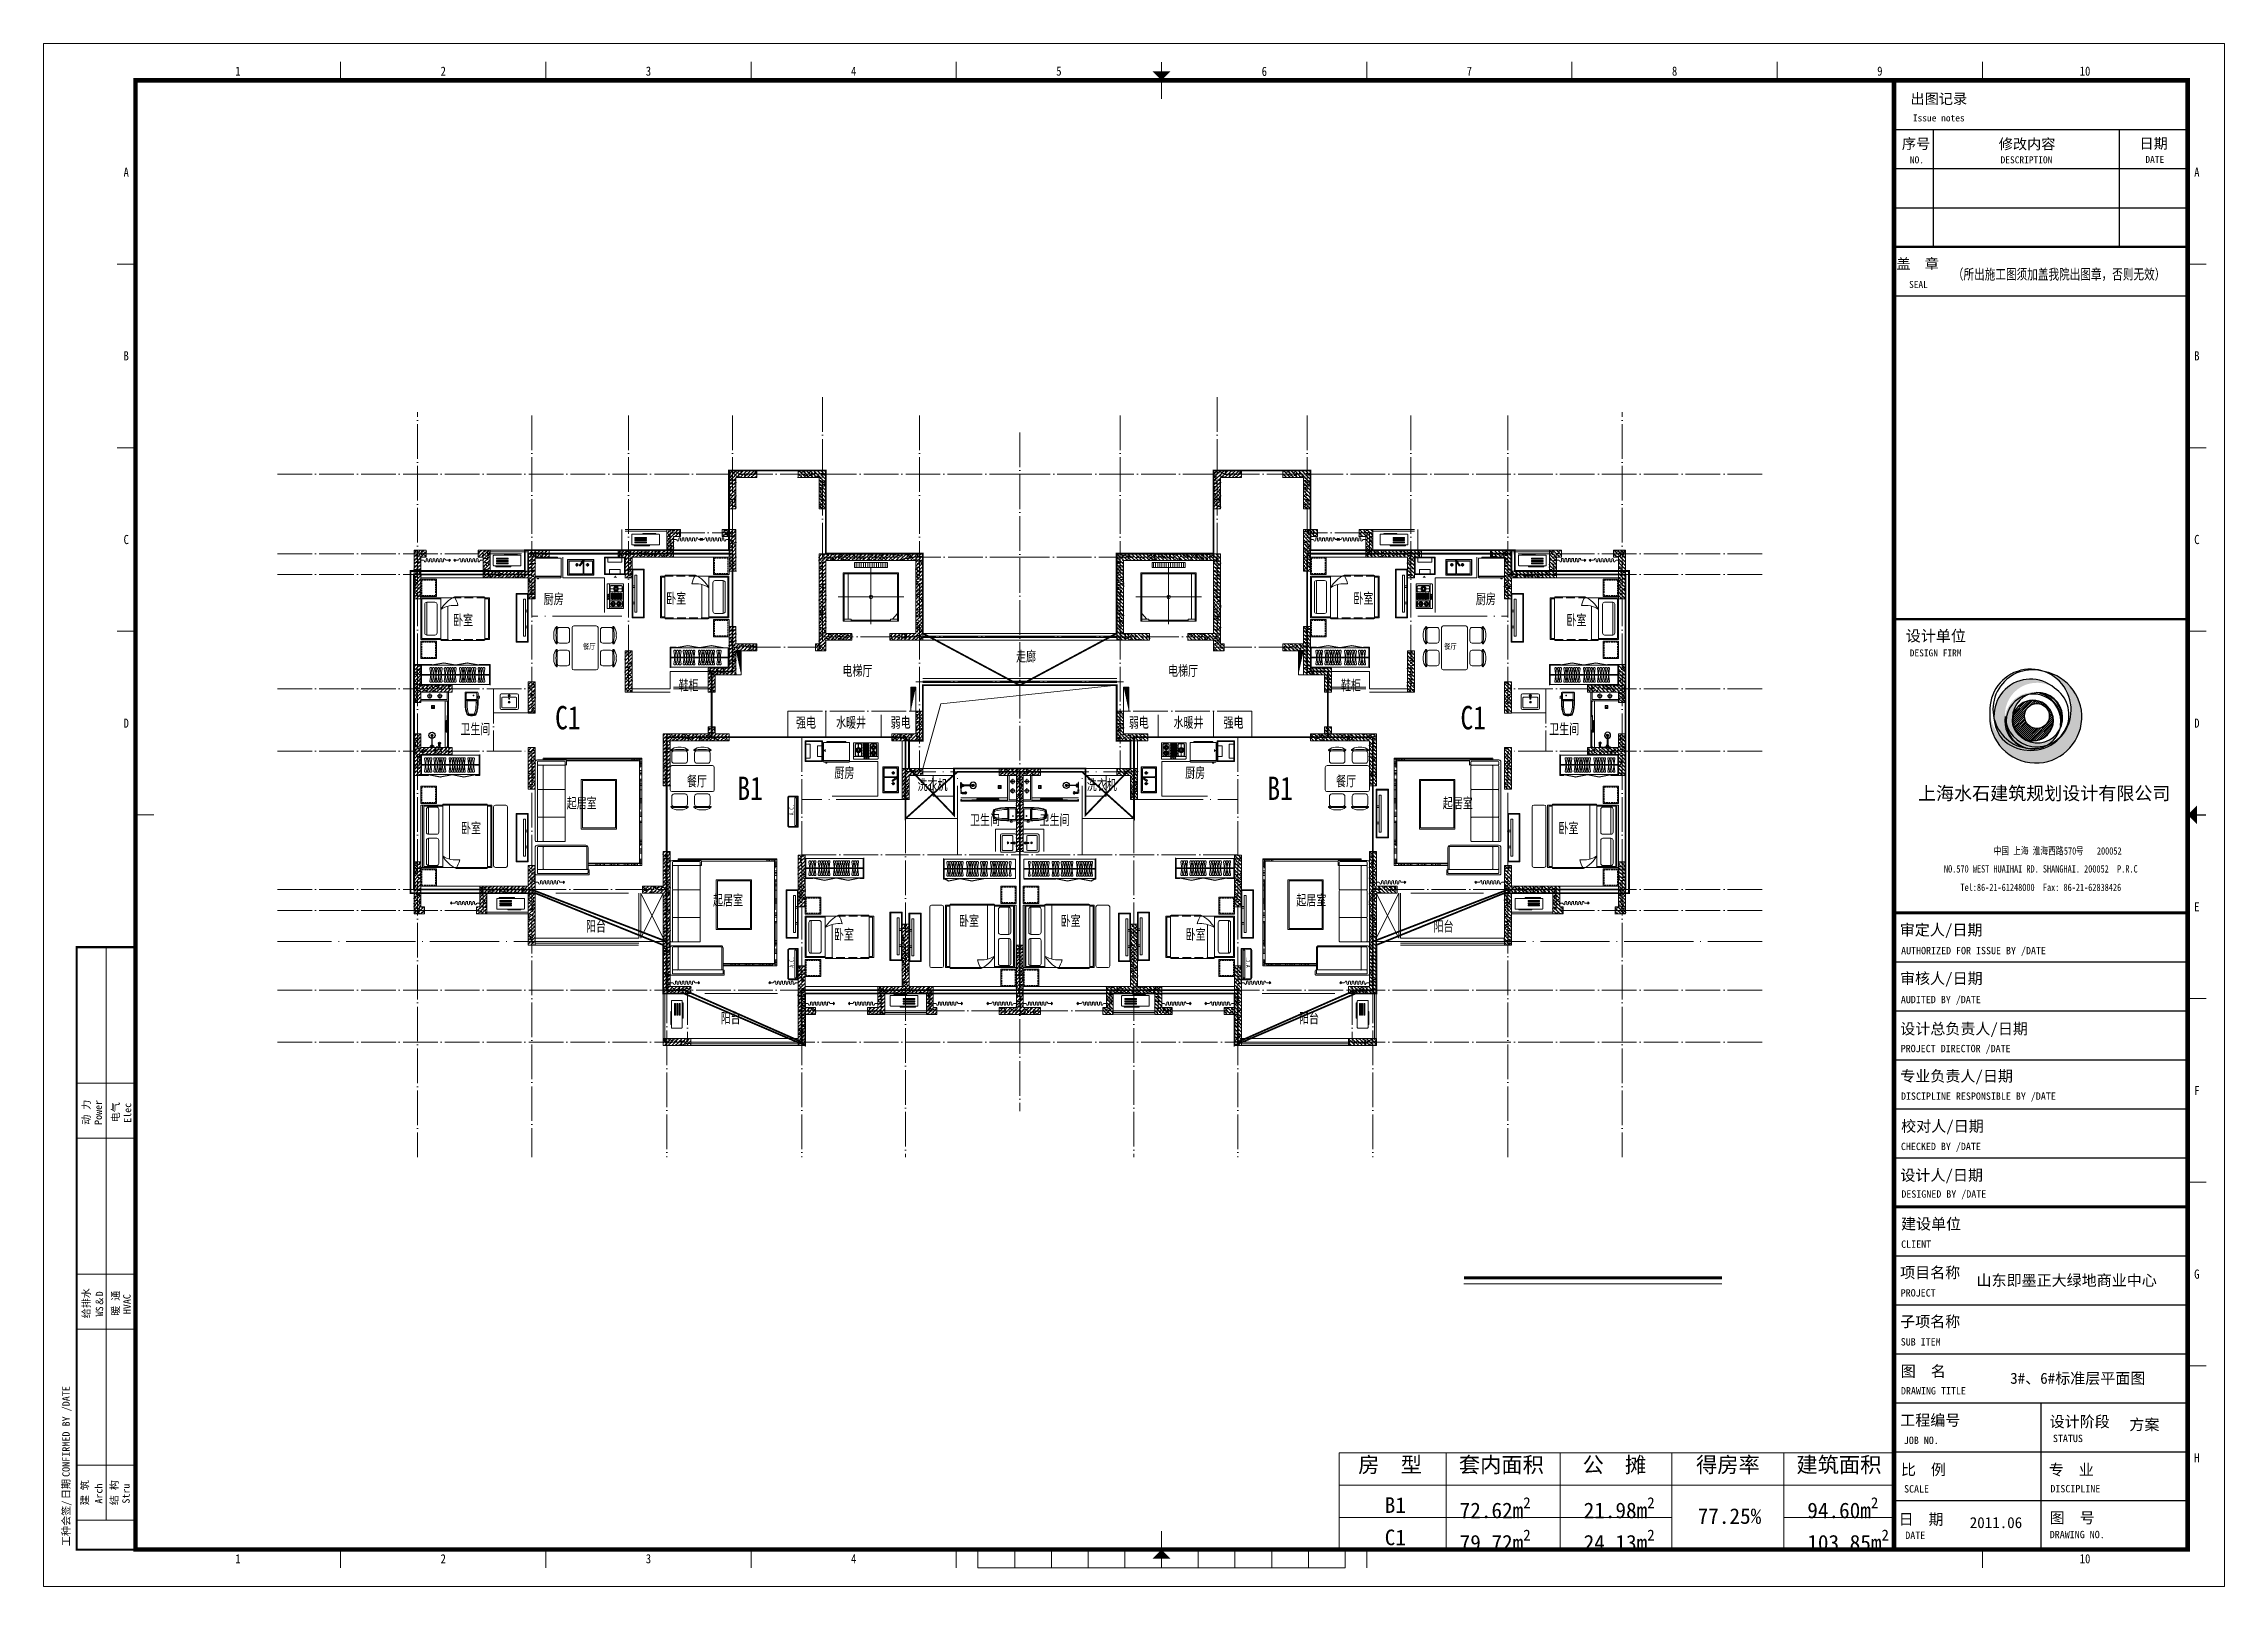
# Model space of a CAD drawing. Extents: x 5393441 to 5456441, y -1528218 to -1483673.
import ezdxf
from ezdxf.enums import TextEntityAlignment as Align

# ---------------------------------------------------------------- set-up
doc = ezdxf.new("R2010")
doc.units = 0
doc.header["$LTSCALE"] = 1000
doc.header["$MEASUREMENT"] = 0
doc.linetypes.add('DASH', pattern=[0.35, 0.25, -0.1])
doc.linetypes.add('DOTE', pattern=[2.42, 2, -0.2, 0.02, -0.2])
doc.layers.get('0').update_dxf_attribs({"lineweight": 5})
for name, color, linetype, lineweight in [('0-号码', 7, 'Continuous', 5), ('DIM_SYMB', 3, 'Continuous', 5), ('DOTE', 250, 'DOTE', 5), ('fd', 4, 'Continuous', 5), ('PUB_TEXT', 7, 'Continuous', 5), ('RAIL', 163, 'Continuous', 5), ('WINDOW', 4, 'Continuous', 5), ('五金', 136, 'Continuous', 5), ('剪力墙', 2, 'Continuous', 15), ('剪力墙填充', 8, 'Continuous', 5), ('固定家具线', 243, 'Continuous', 5), ('图框', 7, 'Continuous', 5), ('地下室墙体', 7, 'Continuous', 5), ('家具', 159, 'Continuous', 5), ('看线', 5, 'Continuous', 5), ('移动家具', 159, 'Continuous', 5), ('结构细线', 250, 'Continuous', 5), ('轮廓', 255, 'Continuous', 5), ('面积', 190, 'Continuous', 5)]:
    doc.layers.add(name, color=color, linetype=linetype, lineweight=lineweight)
doc.layers.add('1', color=6, linetype='Continuous')
doc.layers.add('FACE', color=2, linetype='Continuous')
doc.styles.add('-宋体', font='simfang0.ttf', dxfattribs={"width": 0.8})
doc.styles.add('_TCH_DYN', font='SimSun.ttf')
doc.styles.add('_TCH_SPACE', font='simplex_.ttf', dxfattribs={"height": 5, "bigfont": 'GBCBIG'})
doc.styles.add('DIM_FONT', font='细黑一简.ttf', dxfattribs={"width": 0.8})
doc.styles.add('HZ', font='SimSun.ttf', dxfattribs={"width": 0.8, "height": 1.2})
doc.styles.add('TKZ1', font='SIMHEI.TTF', dxfattribs={"width": 0.7})
doc.styles.add('图签栏', font='SimSun.ttf')
pattern_1 = [(45, (553807.64, 5985.96), (-53.0330086, 53.0330086), []), (50, (553807.64, 5985.96), (215.178055, -18.82564), [22.5, -247.5]), (355, (553807.64, 5985.96), (-41.6254, 225.65764), [18, -198]), (100.4514, (553825.57, 5984.4), (173.552815, 206.831863), [19.122057, -210.342634]), (46.1842, (553807.64, 6045.96), (320.172315, -49.655704), [33.75, -371.25]), (96.6356, (553834.32, 6041.82), (280.39881, 292.23536), [28.683086, -315.5139]), (351.1842, (553807.64, 6045.96), (280.398584, 292.23558), [27, -297]), (21, (553837.64, 6030.96), (179.072116, -120.785667), [22.5, -247.5]), (326, (553837.64, 6030.96), (72.9946, 217.545014), [18, -198]), (71.4514, (553852.56, 6020.9), (252.066789, 96.759149), [19.122057, -210.342634]), (37.5, (553807.64, 5985.96), (3.6479566, 99.8681561), [0, -195.6, 0, -201, 0, -198.75]), (7.5, (553807.64, 5985.96), (78.9208612, 118.3235136), [0, -114.6, 0, -191.1, 0, -75.75]), (327.5, (553740.74, 5985.96), (160.1467309, -6.7664615), [0, -75, 0, -234, 0, -310.5]), (317.5, (553710.74, 5985.96), (174.955851, 30.031495), [0, -97.5, 0, -155.4, 0, -220.5])]
pattern_2 = [(45, (-2189968.58, 975232.875), (-53.0330086, 53.0330086), []), (50, (-2189968.58, 975232.87), (215.178055, -18.8256405), [22.5, -247.5]), (355, (-2189968.58, 975232.87), (-41.6254, 225.65764), [18, -198]), (100.4514, (-2189950.65, 975231.3), (173.5528145, 206.831863), [19.122057, -210.342634]), (46.1842, (-2189968.58, 975292.87), (320.172315, -49.655704), [33.75, -371.25]), (96.6356, (-2189941.9, 975288.74), (280.398812, 292.235361), [28.683086, -315.5139]), (351.1842, (-2189968.58, 975292.87), (280.398584, 292.23558), [27, -297]), (21, (-2189938.58, 975277.87), (179.0721156, -120.785667), [22.5, -247.5]), (326, (-2189938.58, 975277.87), (72.9946, 217.5450135), [18, -198]), (71.4514, (-2189923.66, 975267.8), (252.0667886, 96.759149), [19.122057, -210.342634]), (37.5, (-2189968.58, 975232.875), (3.6479566, 99.8681561), [0, -195.6, 0, -201, 0, -198.75]), (7.5, (-2189968.58, 975232.87), (78.9208612, 118.3235136), [0, -114.6, 0, -191.1, 0, -75.75]), (327.5, (-2190035.48, 975232.875), (160.1467309, -6.7664615), [0, -75, 0, -234, 0, -310.5]), (317.5, (-2190065.48, 975232.87), (174.9558508, 30.0314947), [0, -97.5, 0, -155.4, 0, -220.5])]
pattern_3 = [(135, (8653313.79, 975232.876), (53.0330086, 53.0330086), []), (130, (8653313.79, 975232.88), (-215.178055, -18.8256406), [22.5, -247.5]), (185, (8653313.79, 975232.88), (41.6254, 225.65764), [18, -198]), (79.5486, (8653295.86, 975231.3), (-173.5528146, 206.8318626), [19.122057, -210.342634]), (133.8158, (8653313.8, 975292.88), (-320.172315, -49.655704), [33.75, -371.25]), (83.3644, (8653287.1, 975288.74), (-280.398812, 292.235361), [28.683086, -315.5139]), (188.8158, (8653313.8, 975292.88), (-280.398584, 292.23558), [27, -297]), (159, (8653283.79, 975277.88), (-179.0721156, -120.785667), [22.5, -247.5]), (214, (8653283.79, 975277.88), (-72.9946, 217.5450135), [18, -198]), (108.5486, (8653268.87, 975267.81), (-252.0667886, 96.759149), [19.122057, -210.342634]), (142.5, (8653313.79, 975232.88), (-3.6479566, 99.8681561), [0, -195.6, 0, -201, 0, -198.75]), (172.5, (8653313.79, 975232.88), (-78.9208613, 118.3235135), [0, -114.6, 0, -191.1, 0, -75.75]), (212.5, (8653380.69, 975232.88), (-160.1467308, -6.7664616), [0, -75, 0, -234, 0, -310.5]), (222.5, (8653410.69, 975232.88), (-174.9558508, 30.0314946), [0, -97.5, 0, -155.4, 0, -220.5])]
pattern_4 = [(135, (5909537.57, 5985.96), (53.0330086, 53.0330086), []), (130, (5909537.57, 5985.96), (-215.178055, -18.82564), [22.5, -247.5]), (185, (5909537.57, 5985.96), (41.6254, 225.65764), [18, -198]), (79.5486, (5909519.64, 5984.4), (-173.552815, 206.831863), [19.122057, -210.342634]), (133.8158, (5909537.57, 6045.96), (-320.172315, -49.655704), [33.75, -371.25]), (83.3644, (5909510.9, 6041.82), (-280.39881, 292.23536), [28.683086, -315.5139]), (188.8158, (5909537.57, 6045.96), (-280.398584, 292.23558), [27, -297]), (159, (5909507.57, 6030.96), (-179.072116, -120.785667), [22.5, -247.5]), (214, (5909507.57, 6030.96), (-72.9946, 217.545013), [18, -198]), (108.5486, (5909492.64, 6020.9), (-252.066789, 96.759149), [19.122057, -210.342634]), (142.5, (5909537.57, 5985.96), (-3.6479566, 99.8681561), [0, -195.6, 0, -201, 0, -198.75]), (172.5, (5909537.57, 5985.96), (-78.9208613, 118.3235135), [0, -114.6, 0, -191.1, 0, -75.75]), (212.5, (5909604.47, 5985.96), (-160.1467308, -6.7664616), [0, -75, 0, -234, 0, -310.5]), (222.5, (5909634.47, 5985.96), (-174.955851, 30.031495), [0, -97.5, 0, -155.4, 0, -220.5])]

msp = doc.modelspace()

# ---------------------------------------------------------------- texts
at = {"layer": '0-号码', "style": '-宋体', "width": 0.8}
for s, rotation, p in [('C1', 360, (5408218, -1503472)), ('C1', 0, (5434373, -1503472)), ('B1', 0, (5413483, -1505512)), ('B1', 0, (5428795, -1505512))]:
    msp.add_text(s, height=675, rotation=rotation, dxfattribs=at).set_placement(p)
at = {"layer": '0-号码', "char_height": 450, "width": 4187.62, "attachment_point": 1, "style": '_TCH_DYN'}
for s, insert in [('{\\fFangSong_GB2312|b0|i0|c134|p49;房  型}', (5431420, -1524481)), ('{\\fFangSong_GB2312|b0|i0|c134|p49;套内面积}', (5434326, -1524481)), ('{\\fFangSong_GB2312|b0|i0|c134|p49;公  摊 }', (5437899, -1524481)), ('{\\fFangSong_GB2312|b0|i0|c134|p49;得房率}', (5441178, -1524481)), ('{\\fFangSong_GB2312|b0|i0|c134|p49;建筑面积  }', (5444077, -1524481)), ('{\\fFangSong_GB2312|b0|i0|c134|p49;B1}', (5432185, -1525646)), ('\\A1;{\\fFangSong_GB2312|b0|i0|c134|p49;72.62m\\H0.7x;\\S2^ ;}', (5434349, -1525646)), ('\\A1;{\\fFangSong_GB2312|b0|i0|c134|p49;21.98m\\H0.7x;\\S2^ ;}', (5437931, -1525646)), ('\\A1;{\\fFangSong_GB2312|b0|i0|c134|p49;94.60m\\H0.7x;\\S2^ ;}', (5444392, -1525646)), ('{\\fFangSong_GB2312|b0|i0|c134|p49;77.25%}', (5441225, -1525964)), ('{\\fFangSong_GB2312|b0|i0|c134|p49;C1}', (5432185, -1526579)), ('\\A1;{\\fFangSong_GB2312|b0|i0|c134|p49;79.72m\\H0.7x;\\S2^ ;}', (5434349, -1526579)), ('\\A1;{\\fFangSong_GB2312|b0|i0|c134|p49;24.13m\\H0.7x;\\S2^ ;}', (5437931, -1526579)), ('\\A1;{\\fFangSong_GB2312|b0|i0|c134|p49;103.85m\\H0.7x;\\S2^ ;}', (5444392, -1526579))]:
    msp.add_mtext(s, dxfattribs=dict(at, insert=insert))
at = {"layer": 'PUB_TEXT'}
for s, height, rotation, style, width, p in [('厨房', 300, 360, '_TCH_SPACE', 0.705882, (5408176, -1499855)), ('卧室', 300, 360, '_TCH_SPACE', 0.705882, (5411714, -1499839)), ('卧室', 300, 0, '_TCH_SPACE', 0.705882, (5431569, -1499839)), ('厨房', 300, 0, '_TCH_SPACE', 0.705882, (5435106, -1499855)), ('卧室', 300, 360, '_TCH_SPACE', 0.705882, (5405559, -1500465)), ('卧室', 300, 0, '_TCH_SPACE', 0.705882, (5437723, -1500465)), ('餐厅', 162, 360, 'HZ', 0.8, (5409202, -1501159)), ('走廊', 300, 0, '_TCH_SPACE', 0.705882, (5421823, -1501514)), ('餐厅', 162, 0, 'HZ', 0.8, (5434081, -1501159)), ('电梯厅', 300, 0, '_TCH_SPACE', 0.705882, (5416953, -1501929)), ('电梯厅', 300, 0, '_TCH_SPACE', 0.705882, (5426358, -1501929)), ('鞋柜', 300, 360, '_TCH_SPACE', 0.705882, (5412074, -1502349)), ('鞋柜', 300, 0, '_TCH_SPACE', 0.705882, (5431208, -1502349)), ('强电', 300, 0, '_TCH_SPACE', 0.705882, (5415466, -1503424)), ('水暖井', 300, 0, '_TCH_SPACE', 0.705882, (5416768, -1503424)), ('弱电', 300, 0, '_TCH_SPACE', 0.705882, (5418199, -1503424)), ('弱电', 300, 0, '_TCH_SPACE', 0.705882, (5425081, -1503424)), ('水暖井', 300, 0, '_TCH_SPACE', 0.705882, (5426516, -1503424)), ('强电', 300, 0, '_TCH_SPACE', 0.705882, (5427817, -1503424)), ('卫生间', 300, 360, '_TCH_SPACE', 0.705882, (5405914, -1503613)), ('卫生间', 300, 0, '_TCH_SPACE', 0.705882, (5437368, -1503613)), ('餐厅', 300, 0, '_TCH_SPACE', 0.705882, (5412314, -1505115)), ('厨房', 300, 0, '_TCH_SPACE', 0.705882, (5416574, -1504873)), ('洗衣机', 300, 0, '_TCH_SPACE', 0.705882, (5419121, -1505224)), ('洗衣机', 300, 0, '_TCH_SPACE', 0.705882, (5424010, -1505224)), ('厨房', 300, 0, '_TCH_SPACE', 0.705882, (5426708, -1504873)), ('餐厅', 300, 0, '_TCH_SPACE', 0.705882, (5431067, -1505115)), ('起居室', 300, 360, '_TCH_SPACE', 0.705882, (5408986, -1505752)), ('起居室', 300, 0, '_TCH_SPACE', 0.705882, (5434296, -1505752)), ('卧室', 300, 360, '_TCH_SPACE', 0.705882, (5405789, -1506472)), ('卫生间', 300, 0, '_TCH_SPACE', 0.705882, (5420637, -1506236)), ('卫生间', 300, 0, '_TCH_SPACE', 0.705882, (5422646, -1506236)), ('卧室', 300, 0, '_TCH_SPACE', 0.705882, (5437493, -1506472)), ('起居室', 300, 0, '_TCH_SPACE', 0.705882, (5413214, -1508555)), ('起居室', 300, 0, '_TCH_SPACE', 0.705882, (5430063, -1508555)), ('卧室', 300, 0, '_TCH_SPACE', 0.705882, (5420174, -1509151)), ('卧室', 300, 0, '_TCH_SPACE', 0.705882, (5423109, -1509151)), ('阳台', 300, 360, '_TCH_SPACE', 0.705882, (5409398, -1509307)), ('卧室', 300, 360, '_TCH_SPACE', 0.705882, (5416560, -1509543)), ('卧室', 300, 0, '_TCH_SPACE', 0.705882, (5426722, -1509543)), ('阳台', 300, 0, '_TCH_SPACE', 0.705882, (5433884, -1509307)), ('阳台', 300, 0, '_TCH_SPACE', 0.705882, (5413290, -1511958)), ('阳台', 300, 0, '_TCH_SPACE', 0.705882, (5429997, -1511958))]:
    msp.add_text(s, height=height, rotation=rotation, dxfattribs=dict(at, style=style, width=width)).set_placement(p, align=Align.CENTER)
at = {"layer": 'PUB_TEXT', "style": '图签栏'}
for s, height, p in [('山东即墨正大绿地商业中心', 318.18, (5449281, -1519540)), ('3#、6#标准层平面图', 318.18, (5450254, -1522369)), ('方案', 318.2, (5453697, -1523706)), ('2011.06', 318.2, (5449085, -1526536))]:
    msp.add_text(s, height=height, dxfattribs=at).set_placement(p)
at = {"layer": '家具', "color": 8, "style": 'DIM_FONT', "width": 0.7, "flags": 9}
for tag, p, s in [('XSIZE', (5411675, -1501385), '54'), ('YSIZE', (5411676, -1501385), '450'), ('XSIZE', (5411753, -1501385), '54'), ('YSIZE', (5411754, -1501385), '450'), ('XSIZE', (5411827, -1501385), '54'), ('YSIZE', (5411827, -1501385), '450'), ('XSIZE', (5411944, -1501385), '54'), ('YSIZE', (5411944, -1501385), '450'), ('XSIZE', (5412018, -1501385), '54'), ('YSIZE', (5412018, -1501385), '450'), ('XSIZE', (5412092, -1501385), '54'), ('YSIZE', (5412092, -1501385), '450'), ('XSIZE', (5412156, -1501385), '54'), ('YSIZE', (5412156, -1501385), '450'), ('XSIZE', (5412230, -1501385), '54'), ('YSIZE', (5412230, -1501385), '450'), ('XSIZE', (5412383, -1501385), '54'), ('YSIZE', (5412383, -1501385), '450'), ('XSIZE', (5412456, -1501385), '54'), ('YSIZE', (5412456, -1501385), '450'), ('XSIZE', (5412521, -1501385), '54'), ('YSIZE', (5412521, -1501385), '450'), ('XSIZE', (5412594, -1501385), '54'), ('YSIZE', (5412594, -1501385), '450'), ('XSIZE', (5412659, -1501385), '54'), ('YSIZE', (5412659, -1501385), '450'), ('XSIZE', (5412732, -1501385), '54'), ('YSIZE', (5412732, -1501385), '450'), ('XSIZE', (5412797, -1501385), '54'), ('YSIZE', (5412797, -1501385), '450'), ('XSIZE', (5412920, -1501385), '54'), ('YSIZE', (5412920, -1501385), '450'), ('XSIZE', (5412984, -1501385), '54'), ('YSIZE', (5412984, -1501385), '450'), ('XSIZE', (5430225, -1501385), '54'), ('YSIZE', (5430225, -1501385), '450'), ('XSIZE', (5430299, -1501385), '54'), ('YSIZE', (5430299, -1501385), '450'), ('XSIZE', (5430363, -1501385), '54'), ('YSIZE', (5430363, -1501385), '450'), ('XSIZE', (5430486, -1501385), '54'), ('YSIZE', (5430486, -1501385), '450'), ('XSIZE', (5430551, -1501385), '54'), ('YSIZE', (5430551, -1501385), '450'), ('XSIZE', (5430624, -1501385), '54'), ('YSIZE', (5430624, -1501385), '450'), ('XSIZE', (5430689, -1501385), '54'), ('YSIZE', (5430689, -1501385), '450'), ('XSIZE', (5430762, -1501385), '54'), ('YSIZE', (5430762, -1501385), '450'), ('XSIZE', (5430827, -1501385), '54'), ('YSIZE', (5430827, -1501385), '450'), ('XSIZE', (5430900, -1501385), '54'), ('YSIZE', (5430900, -1501385), '450'), ('XSIZE', (5431053, -1501385), '54'), ('YSIZE', (5431053, -1501385), '450'), ('XSIZE', (5431127, -1501385), '54'), ('YSIZE', (5431127, -1501385), '450'), ('XSIZE', (5431191, -1501385), '54'), ('YSIZE', (5431191, -1501385), '450'), ('XSIZE', (5431265, -1501385), '54'), ('YSIZE', (5431265, -1501385), '450'), ('XSIZE', (5431339, -1501385), '54'), ('YSIZE', (5431339, -1501385), '450'), ('XSIZE', (5431456, -1501385), '54'), ('YSIZE', (5431456, -1501385), '450'), ('XSIZE', (5431530, -1501385), '54'), ('YSIZE', (5431530, -1501385), '450'), ('XSIZE', (5431607, -1501385), '54'), ('YSIZE', (5431607, -1501385), '450')]:
    msp.add_attdef(tag, p, s, height=0.5, rotation=180, dxfattribs=at)
at = {"layer": '家具', "color": 8, "style": 'DIM_FONT', "text_generation_flag": 4, "width": 0.7, "flags": 9}
for tag, p, s in [('YSIZE', (5419566, -1507515), '450'), ('XSIZE', (5419566, -1507515), '54'), ('YSIZE', (5419631, -1507515), '450'), ('XSIZE', (5419631, -1507515), '54'), ('YSIZE', (5419704, -1507515), '450'), ('XSIZE', (5419704, -1507515), '54'), ('YSIZE', (5419769, -1507515), '450'), ('XSIZE', (5419769, -1507515), '54'), ('YSIZE', (5419842, -1507515), '450'), ('XSIZE', (5419842, -1507515), '54'), ('YSIZE', (5419907, -1507515), '450'), ('XSIZE', (5419907, -1507515), '54'), ('YSIZE', (5419980, -1507515), '450'), ('XSIZE', (5419980, -1507515), '54'), ('YSIZE', (5420133, -1507515), '450'), ('XSIZE', (5420133, -1507515), '54'), ('YSIZE', (5420207, -1507515), '450'), ('XSIZE', (5420207, -1507515), '54'), ('YSIZE', (5420271, -1507515), '450'), ('XSIZE', (5420271, -1507515), '54'), ('YSIZE', (5420345, -1507515), '450'), ('XSIZE', (5420345, -1507515), '54'), ('YSIZE', (5420419, -1507515), '450'), ('XSIZE', (5420419, -1507515), '54'), ('YSIZE', (5420536, -1507515), '450'), ('XSIZE', (5420536, -1507515), '54'), ('YSIZE', (5420609, -1507515), '450'), ('XSIZE', (5420609, -1507515), '54'), ('YSIZE', (5420684, -1507515), '450'), ('XSIZE', (5420684, -1507515), '54'), ('YSIZE', (5420824, -1507515), '450'), ('XSIZE', (5420824, -1507515), '54'), ('YSIZE', (5420897, -1507515), '450'), ('XSIZE', (5420897, -1507515), '54'), ('YSIZE', (5420962, -1507515), '450'), ('XSIZE', (5420962, -1507515), '54'), ('YSIZE', (5421035, -1507515), '450'), ('XSIZE', (5421035, -1507515), '54'), ('YSIZE', (5421109, -1507515), '450'), ('XSIZE', (5421109, -1507515), '54'), ('YSIZE', (5421183, -1507515), '450'), ('XSIZE', (5421183, -1507515), '54'), ('YSIZE', (5421257, -1507515), '450'), ('XSIZE', (5421257, -1507515), '54'), ('YSIZE', (5421364, -1507515), '450'), ('XSIZE', (5421364, -1507515), '54'), ('XSIZE', (5421919, -1507515), '54'), ('YSIZE', (5421919, -1507515), '450'), ('YSIZE', (5422026, -1507515), '450'), ('XSIZE', (5422026, -1507515), '54'), ('YSIZE', (5422100, -1507515), '450'), ('XSIZE', (5422100, -1507515), '54'), ('YSIZE', (5422174, -1507515), '450'), ('XSIZE', (5422173, -1507515), '54'), ('XSIZE', (5422248, -1507515), '54'), ('YSIZE', (5422248, -1507515), '450'), ('YSIZE', (5422322, -1507515), '450'), ('XSIZE', (5422321, -1507515), '54'), ('XSIZE', (5422386, -1507515), '54'), ('YSIZE', (5422386, -1507515), '450'), ('YSIZE', (5422460, -1507515), '450'), ('XSIZE', (5422459, -1507515), '54'), ('YSIZE', (5422600, -1507515), '450'), ('XSIZE', (5422599, -1507515), '54'), ('XSIZE', (5422674, -1507515), '54'), ('YSIZE', (5422674, -1507515), '450'), ('YSIZE', (5422748, -1507515), '450'), ('XSIZE', (5422747, -1507515), '54'), ('XSIZE', (5422864, -1507515), '54'), ('YSIZE', (5422864, -1507515), '450'), ('YSIZE', (5422938, -1507515), '450'), ('XSIZE', (5422938, -1507515), '54'), ('XSIZE', (5423012, -1507515), '54'), ('YSIZE', (5423012, -1507515), '450'), ('YSIZE', (5423076, -1507515), '450'), ('XSIZE', (5423076, -1507515), '54'), ('XSIZE', (5423150, -1507515), '54'), ('YSIZE', (5423150, -1507515), '450'), ('XSIZE', (5423303, -1507515), '54'), ('YSIZE', (5423303, -1507515), '450'), ('YSIZE', (5423376, -1507515), '450'), ('XSIZE', (5423376, -1507515), '54'), ('XSIZE', (5423441, -1507515), '54'), ('YSIZE', (5423441, -1507515), '450'), ('YSIZE', (5423514, -1507515), '450'), ('XSIZE', (5423514, -1507515), '54'), ('XSIZE', (5423579, -1507515), '54'), ('YSIZE', (5423579, -1507515), '450'), ('YSIZE', (5423652, -1507515), '450'), ('XSIZE', (5423652, -1507515), '54'), ('XSIZE', (5423717, -1507515), '54'), ('YSIZE', (5423717, -1507515), '450')]:
    msp.add_attdef(tag, p, s, height=0.5, rotation=180, dxfattribs=at)

# ---------------------------------------------------------------- blocks, each defined once
blk = doc.blocks.new('A$C790473E3')
at = {"layer": 'FACE'}
blk.add_hatch(color=256, dxfattribs=at).paths.add_polyline_path([(12277, 22805, -0.43582423), (25158, 38243, 0.40349822), (8203, 25238, -0.61544517), (35207, 40694, 0.91316991), (6565, 13084, -0.18593916), (0, 27582, 2.29498981), (29364, 49669, -0.74337417), (29147, 8589, 0.27041132), (38508, 20344, -0.44566281), (20141, 12365, -0.32623171)])
h = blk.add_hatch(dxfattribs=at)
h.set_pattern_fill('ANSI31', color=256, scale=6118.035339, style=0)
h.set_pattern_definition([(45, (-835537.9, 198731.2), (-540.76303, 540.76303), [])])
h.paths.add_polyline_path([(34441, 22970, 1.00745479), (12277, 22805, 0.99260037)])
h.paths.add_polyline_path([(18828, 25457, -1), (32328, 25457, -1)], flags=16)
blk.add_circle((23359, 22970), 11082, dxfattribs=at)
at = {"layer": 'FACE', "color": 2}
blk.add_circle((25578, 25457), 6750, dxfattribs=at)
for centre, radius, start, end in [((24948, 24977), 25084, 174.038692, 79.861542), ((23075, 29161), 21450, 286.445455, 72.950093), ((22142, 25587), 19974, 49.145957, 218.751509), ((25605, 26152), 17427, 56.564441, 183.004516), ((23426, 22946), 15395, 83.539592, 171.435544), ((25891, 24539), 13724, 93.061268, 187.256224), ((22101, 28855), 22137, 183.29715, 225.430105), ((23359, 22970), 11082, 253.122954, 180.85108), ((25737, 24611), 13464, 245.440082, 341.523102), ((23754, 22488), 14908, 291.206809, 351.732962)]:
    blk.add_arc(centre, radius, start, end, dxfattribs=at)
blk = doc.blocks.new('tk')
at = {"layer": '1'}
for p, q in [((1343773, 472746), (1351773, 472746)), ((1343773, 471412), (1351773, 471412)), ((1344839, 471412), (1344839, 468212)), ((1349906, 471412), (1349906, 468212)), ((1343773, 470346), (1351773, 470346)), ((1343773, 469279), (1351773, 469279)), ((1343773, 468212), (1351773, 468212)), ((1343773, 468212), (1351773, 468212)), ((1343773, 466879), (1351773, 466879)), ((1343773, 466879), (1351773, 466879)), ((1343773, 448746), (1351773, 448746)), ((1343773, 447412), (1351773, 447412)), ((1343773, 446079), (1351773, 446079)), ((1343773, 444746), (1351773, 444746)), ((1343773, 443412), (1351773, 443412)), ((1343773, 440746), (1351773, 440746)), ((1343773, 439412), (1351773, 439412)), ((1343773, 438079), (1351773, 438079)), ((1343773, 436746), (1351773, 436746)), ((1347773, 436746), (1347773, 432746)), ((1343773, 435412), (1351773, 435412)), ((1343773, 434079), (1351773, 434079))]:
    blk.add_line(p, q, dxfattribs=at)
for points, const_width in [([(1343773, 468212), (1351773, 468212)], 66.7), ([(1343773, 458079), (1351773, 458079)], 66.7), ([(1343773, 450079), (1351773, 450079)], 80), ([(1343773, 450079), (1351773, 450079)], 66.7), ([(1343773, 442079), (1351773, 442079)], 80)]:
    blk.add_lwpolyline(points, dxfattribs=dict(at, const_width=const_width))
at = {"layer": '图框'}
for p, q in [((1293373, 473746), (1352773, 473746)), ((1293373, 431746), (1293373, 473746)), ((1352773, 431746), (1352773, 473746)), ((1301463, 473246), (1301463, 472746)), ((1307053, 473246), (1307053, 472746)), ((1312643, 473246), (1312643, 472746)), ((1318233, 473246), (1318233, 472746)), ((1329413, 473246), (1329413, 472746)), ((1335003, 473246), (1335003, 472746)), ((1340593, 473246), (1340593, 472746)), ((1346183, 473246), (1346183, 472746)), ((1323823, 472746), (1323823, 472246)), ((1295373, 467746), (1295873, 467746)), ((1352273, 467746), (1351773, 467746)), ((1295373, 462746), (1295873, 462746)), ((1352273, 462746), (1351773, 462746)), ((1295373, 457746), (1295873, 457746)), ((1352273, 457746), (1351773, 457746)), ((1295873, 452746), (1296373, 452746)), ((1294273, 449146), (1295873, 449146)), ((1294273, 449146), (1295873, 449146)), ((1295073, 433546), (1295073, 449146)), ((1352273, 447746), (1351773, 447746)), ((1294273, 445446), (1295873, 445446)), ((1294273, 443946), (1295873, 443946)), ((1352273, 442746), (1351773, 442746)), ((1294273, 440246), (1295873, 440246)), ((1294273, 438746), (1295873, 438746)), ((1352273, 437746), (1351773, 437746)), ((1294273, 435046), (1295873, 435046)), ((1294273, 433546), (1295873, 433546)), ((1323823, 432746), (1323823, 433246)), ((1301463, 432246), (1301463, 432746)), ((1307053, 432246), (1307053, 432746)), ((1312643, 432246), (1312643, 432746)), ((1318233, 432246), (1318233, 432746)), ((1318823, 432246), (1318823, 432746)), ((1319823, 432246), (1319823, 432746)), ((1320823, 432246), (1320823, 432746)), ((1321823, 432246), (1321823, 432746)), ((1322823, 432246), (1322823, 432746)), ((1324823, 432246), (1324823, 432746)), ((1325823, 432246), (1325823, 432746)), ((1326823, 432246), (1326823, 432746)), ((1327823, 432246), (1327823, 432746)), ((1328823, 432246), (1328823, 432746)), ((1329413, 432246), (1329413, 432746)), ((1346183, 432246), (1346183, 432746)), ((1318823, 432246), (1328823, 432246)), ((1293373, 431746), (1352773, 431746))]:
    blk.add_line(p, q, dxfattribs=at)
for points, const_width in [([(1323823, 472996), (1323823, 473246)], 30), ([(1343773, 472746), (1343773, 432746)], 120), ([(1343773, 472746), (1351773, 472746)], 120), ([(1343773, 458079), (1351773, 458079)], 60), ([(1352023, 452746), (1352273, 452746)], 30), ([(1295873, 432746), (1294273, 432746), (1294273, 449146), (1295873, 449146)], 60), ([(1323823, 432496), (1323823, 432246)], 30)]:
    blk.add_lwpolyline(points, dxfattribs=dict(at, const_width=const_width))
at = {"layer": '图框', "const_width": 120}
blk.add_lwpolyline([(1351773, 472746), (1295873, 472746), (1295873, 432746), (1351773, 432746)], close=True, dxfattribs=at)
at = {"layer": '图框'}
for points in [[(1323573, 472996), (1324073, 472996), (1323823, 472746)], [(1352023, 452996), (1352023, 452496), (1351773, 452746)], [(1324073, 432496), (1323573, 432496), (1323823, 432746)]]:
    blk.add_solid(points, dxfattribs=at)
at = {"layer": '图框', "linetype": 'ByBlock', "xscale": 0.05000001192092896, "yscale": 0.05000000447034836, "zscale": 0.05}
blk.add_blockref('A$C790473E3', (1346388, 454167), dxfattribs=at)
at = {"layer": '1', "style": '图签栏'}
for s, height, p in [('出图记录', 282.8, (1344223, 472104)), ('Issue notes', 188.55, (1344288, 471628)), ('序号', 282.8, (1343988, 470877)), ('修改内容', 282.8, (1346627, 470872)), ('日期', 282.8, (1350461, 470888)), ('NO.', 188.6, (1344206, 470487)), ('DESCRIPTION', 188.55, (1346677, 470488)), ('DATE', 188.6, (1350621, 470499)), ('盖  章', 282.8, (1343840, 467609)), ('SEAL', 188.6, (1344183, 467095)), ('DESIGN FIRM', 188.55, (1344202, 457064)), ('审定人/日期', 300, (1343933, 449468)), ('AUTHORIZED FOR ISSUE BY /DATE', 200, (1343967, 448954)), ('审核人/日期', 300, (1343938, 448148)), ('AUDITED BY /DATE', 200, (1343961, 447622)), ('设计总负责人/日期', 300, (1343944, 446776)), ('PROJECT DIRECTOR /DATE', 200, (1343957, 446288)), ('专业负责人/日期', 300, (1343945, 445489)), ('DISCIPLINE RESPONSIBLE BY /DATE', 200, (1343964, 444992)), ('校对人/日期', 300, (1343968, 444124)), ('CHECKED BY /DATE', 200, (1343963, 443623)), ('设计人/日期', 300, (1343947, 442790)), ('DESIGNED BY /DATE', 200, (1343974, 442328)), ('建设单位', 300, (1343965, 441465)), ('CLIENT', 200, (1343969, 440962)), ('项目名称', 300, (1343941, 440139)), ('PROJECT', 200, (1343957, 439636)), ('子项名称', 300, (1343941, 438806)), ('SUB ITEM', 200, (1343957, 438302)), ('图  名', 300, (1343958, 437452)), ('DRAWING TITLE', 200, (1343963, 436970)), ('工程编号', 300, (1343943, 436120)), ('设计阶段', 300, (1348013, 436081)), ('JOB NO.', 200, (1344042, 435621)), ('STATUS', 200, (1348102, 435673)), ('比  例', 300, (1343962, 434776)), ('专  业', 300, (1347990, 434771)), ('SCALE', 200, (1344048, 434300)), ('DISCIPLINE', 200, (1348033, 434305)), ('日  期', 300, (1343898, 433423)), ('图  号', 300, (1348015, 433463)), ('DATE', 200, (1344081, 433035)), ('DRAWING NO.', 200, (1348017, 433057))]:
    blk.add_text(s, height=height, dxfattribs=at).set_placement(p)
at = {"layer": '1', "style": '图签栏', "width": 0.75}
blk.add_text('（所出施工图须加盖我院出图章，否则无效）', height=282.83, dxfattribs=at).set_placement((1345377, 467326))
at = {"layer": '1', "style": '图签栏'}
blk.add_text('设计单位', height=300, dxfattribs=at).set_placement((1344914, 457629), align=Align.MIDDLE)
for s, p in [('动 力', (1294529, 444653)), ('电气', (1295329, 444653)), ('给排水', (1294529, 439453)), ('暖 通', (1295329, 439453)), ('建 筑', (1294488, 434296)), ('结 构', (1295288, 434296))]:
    blk.add_text(s, height=200, rotation=90, dxfattribs=at).set_placement(p, align=Align.MIDDLE)
for s, height, p in [('Power', 200, (1294961, 444307)), ('Elec', 200, (1295758, 444365)), ('WS＆D', 200, (1294995, 439096)), ('HVAC', 200, (1295741, 439157)), ('CONFIRMED BY /DATE', 202.02, (1294084, 434724)), ('日期', 202, (1294085, 434118)), ('Arch', 200, (1294975, 433999)), ('Stru', 200, (1295717, 433999)), ('工种会签/', 202, (1294087, 432840))]:
    blk.add_text(s, height=height, rotation=90, dxfattribs=at).set_placement(p)
at = {"layer": '图框', "style": 'TKZ1'}
for s, height, width, p in [('1', 250, 0.85, (1298668, 472996)), ('2', 250, 0.85, (1304258, 472996)), ('3', 250, 0.85, (1309848, 472996)), ('4', 250, 0.85, (1315438, 472996)), ('5', 250, 0.85, (1321028, 472996)), ('6', 250, 0.85, (1326623, 472990)), ('7', 250, 0.85, (1332208, 472996)), ('8', 250, 0.85, (1337798, 472996)), ('9', 250, 0.85, (1343388, 472996)), ('10', 250, 0.85, (1348978, 472996)), ('A', 250, 0.85, (1295623, 470246)), ('A', 250, 0.85, (1352023, 470246)), ('B', 250, 0.85, (1295623, 465246)), ('B', 250, 0.85, (1352023, 465246)), ('C', 250, 0.85, (1295623, 460246)), ('C', 250, 0.85, (1352023, 460246)), ('D', 250, 0.85, (1295623, 455246)), ('D', 250, 0.85, (1352023, 455246)), ('中国 上海 淮海西路   号    ', 200, 0.75, (1347937, 451779)), ('570     200052 ', 200, 0.75, (1349244, 451766)), ('NO.570 WEST HUAIHAI RD. SHANGHAI. 200052  P.R.C', 200, 0.75, (1347773, 451279)), ('Tel:86-21-61248000  Fax: 86-21-62838426', 200, 0.75, (1347773, 450779)), ('E', 250, 0.85, (1352023, 450246)), ('F', 250, 0.85, (1352023, 445246)), ('G', 250, 0.85, (1352023, 440246)), ('H', 250, 0.85, (1352023, 435246)), ('1', 250, 0.85, (1298668, 432496)), ('2', 250, 0.85, (1304258, 432496)), ('3', 250, 0.85, (1309848, 432496)), ('4', 250, 0.85, (1315438, 432496)), ('10', 250, 0.85, (1348978, 432496))]:
    blk.add_text(s, height=height, dxfattribs=dict(at, width=width)).set_placement(p, align=Align.MIDDLE)
blk.add_text('上海水石建筑规划设计有限公司', height=360, dxfattribs=at).set_placement((1347865, 453343), align=Align.MIDDLE)
blk = doc.blocks.new('sdgdfgdfhbf')
at = {"layer": '家具'}
blk.add_lwpolyline([(0, 0), (700, 0), (700, -150), (0, -150), (0, 0)], dxfattribs=at)
blk.add_solid([(0, 0), (0, -150), (0, 0), (700, -150)], dxfattribs=at)
blk = doc.blocks.new('ev')
at = {"layer": '结构细线'}
h = blk.add_hatch(dxfattribs=at)
h.set_pattern_fill('ANSI31', color=256, scale=500, angle=45, style=0)
h.paths.add_polyline_path([(1227964, -497919), (1228914, -497919), (1228914, -497769), (1227964, -497769)])
at = {"layer": 'RAIL'}
blk.add_line((1227814, -499409), (1227669, -499249), dxfattribs=at)
for points in [[(1227639, -499469), (1229239, -499469), (1229239, -498069), (1227639, -498069)], [(1227871, -499469), (1227669, -499469), (1227669, -499409), (1227871, -499409)], [(1229008, -499469), (1229209, -499469), (1229209, -499409), (1229008, -499409)]]:
    blk.add_lwpolyline(points, close=True, dxfattribs=at)
for points in [[(1229209, -499439), (1229209, -499439), (1229209, -498099), (1227669, -498099), (1227669, -499439), (1227669, -499439)], [(1227871, -499439), (1229008, -499439)]]:
    blk.add_lwpolyline(points, dxfattribs=at)
at = {"layer": '看线'}
blk.add_line((1229099, -499409), (1229099, -498099), dxfattribs=at)
at = {"layer": '结构细线'}
for p, q in [((1228439, -497919), (1228439, -499552)), ((1227489, -498769), (1229389, -498769))]:
    blk.add_line(p, q, dxfattribs=at)
blk.add_lwpolyline([(1227964, -497919), (1228914, -497919), (1228914, -497769), (1227964, -497769)], close=True, dxfattribs=at)
blk.add_circle((1228439, -498769), 50, dxfattribs=at)
blk = doc.blocks.new('A$C4EB5717C')
at = {"layer": '家具', "color": 8}
for p, q in [((520, 110), (520, 120)), ((883, 100), (530, 100)), ((893, 120), (893, 110))]:
    blk.add_line(p, q, dxfattribs=at)
at = {"layer": '家具'}
blk.add_lwpolyline([(220, 120), (980, 120, 0.414214), (1000, 140), (1000, 410, 0.414214), (980, 430), (220, 430, 0.414214), (200, 410), (200, 140, 0.414214)], format="xyb", close=True, dxfattribs=at)
at = {"layer": '家具', "color": 8}
for points in [[(269, 459), (709, 459), (709, 444), (269, 444)], [(290, 372), (626, 372), (626, 343), (290, 343)], [(290, 306), (626, 306), (626, 277), (290, 277)], [(290, 240), (626, 240), (626, 211), (290, 211)]]:
    blk.add_lwpolyline(points, close=True, dxfattribs=at)
for centre, start, end in [((530, 110), 180, 270), ((883, 110), 270, 0)]:
    blk.add_arc(centre, 10, start, end, dxfattribs=at)
blk = doc.blocks.new('A$C51665D82')
at = {"layer": '家具', "ltscale": 20}
for p, q in [((0, 3279), (0, 986)), ((882, 3314), (64, 3314)), ((905, 3186), (905, 3291)), ((871, 2486), (871, 3140)), ((1331, 2755), (1331, 1320)), ((2354, 2755), (1331, 2755)), ((2354, 1320), (2354, 2755)), ((871, 986), (871, 2440)), ((1331, 1320), (2354, 1320)), ((0, 785), (0, 35)), ((84, 963), (20, 963)), ((66, 851), (1464, 851)), ((848, 963), (85, 963)), ((1530, 174), (1530, 785)), ((1507, 151), (1542, 151)), ((1565, 23), (1565, 128)), ((35, 0), (1542, 0))]:
    blk.add_line(p, q, dxfattribs=at)
at = {"layer": '家具', "color": 8}
for p, q in [((64, 3186), (64, 3256)), ((87, 3279), (848, 3279)), ((87, 3163), (848, 3163)), ((260, 3337), (3081, 3337)), ((260, 3314), (260, 3337)), ((871, 3256), (871, 3186)), ((905, 3295), (2953, 3295)), ((2789, 3291), (2789, 3362)), ((2831, 3295), (2831, 3362)), ((2873, 3291), (2873, 3362)), ((2923, 3291), (2923, 3362)), ((2965, 3291), (2965, 3362)), ((2995, 3291), (2995, 3295)), ((3007, 3291), (3007, 3362)), ((3011, 3260), (3081, 3260)), ((3011, 3218), (3081, 3218)), ((3011, 3211), (3081, 3211)), ((3011, 3176), (3081, 3176)), ((3037, 3093), (3037, 3362)), ((64, 2486), (64, 3140)), ((236, 986), (236, 3140)), ((1364, 2722), (1364, 1353)), ((2321, 2722), (1364, 2722)), ((2321, 1353), (2321, 2722)), ((3011, 3134), (3081, 3134)), ((3011, 3009), (3081, 3009)), ((3011, 2967), (3081, 2967)), ((3011, 2925), (3081, 2925)), ((3011, 2883), (3081, 2883)), ((3011, 2758), (3081, 2758)), ((3011, 2716), (3081, 2716)), ((3011, 2624), (3081, 2624)), ((3011, 2582), (3081, 2582)), ((3037, 1887), (3037, 2758)), ((64, 1686), (64, 2440)), ((85, 2463), (848, 2463)), ((3011, 2456), (3081, 2456)), ((3011, 2205), (3081, 2205)), ((3011, 2163), (3081, 2163)), ((3011, 2121), (3081, 2121)), ((3011, 2079), (3081, 2079)), ((64, 986), (64, 1640)), ((85, 1663), (848, 1663)), ((1364, 1353), (2321, 1353)), ((3011, 1804), (3081, 1804)), ((3011, 1762), (3081, 1762)), ((3011, 1720), (3081, 1720)), ((3011, 1678), (3081, 1678)), ((3011, 1552), (3081, 1552)), ((3011, 1511), (3081, 1511)), ((3037, 832), (3037, 1552)), ((64, 128), (64, 795)), ((85, 818), (1475, 818)), ((236, 173), (236, 795)), ((1497, 151), (1497, 796)), ((3011, 1000), (3081, 1000)), ((3011, 958), (3081, 958)), ((3011, 916), (3081, 916)), ((3011, 874), (3081, 874)), ((3011, 749), (3081, 749)), ((3011, 707), (3081, 707)), ((3011, 665), (3081, 665)), ((64, 58), (64, 128)), ((87, 151), (1508, 151)), ((87, 35), (1507, 35)), ((1530, 322), (3081, 322)), ((1530, 280), (2953, 280)), ((1530, 58), (1530, 128)), ((1754, 268), (1754, 338)), ((1796, 280), (1796, 338)), ((1845, 268), (1845, 338)), ((1887, 268), (1887, 338)), ((1964, 280), (1964, 338)), ((2006, 268), (2006, 338)), ((2167, 268), (2167, 338)), ((2209, 280), (2209, 338)), ((2258, 268), (2258, 338)), ((2300, 268), (2300, 338)), ((2377, 280), (2377, 338)), ((2419, 268), (2419, 338)), ((2575, 268), (2575, 338)), ((2616, 280), (2616, 338)), ((2665, 268), (2665, 338)), ((2707, 268), (2707, 338)), ((2785, 280), (2785, 338)), ((2827, 268), (2827, 338)), ((2868, 268), (2868, 338)), ((2910, 280), (2910, 338)), ((2959, 268), (2959, 338)), ((2995, 268), (2995, 280)), ((3011, 623), (3081, 623)), ((3011, 447), (3081, 447)), ((3011, 405), (3081, 405)), ((3011, 364), (3081, 364)), ((3037, 268), (3037, 447))]:
    blk.add_line(p, q, dxfattribs=at)
at = {"layer": '家具'}
for p, q in [((236, 3362), (3081, 3362)), ((236, 3314), (236, 3362)), ((905, 3291), (3011, 3291)), ((3011, 3291), (3011, 338)), ((3081, 3362), (3081, 268)), ((3011, 338), (1530, 338)), ((3081, 268), (1530, 268))]:
    blk.add_line(p, q, dxfattribs=at)
at = {"layer": '家具', "ltscale": 20}
for centre, major_axis, ratio, start_param, end_param in [((61, 3244), (-49.4, 49.4), 1, -0.833005, 0.260903), ((848, 3186), (-16.2, 16.2), 1, 2.356194, 3.926991), ((848, 3140), (-16.2, 16.2), 1, 3.926991, 5.497787), ((888, 3186), (12.7, 12.7), 0.942987, 2.325807, 5.4674), ((882, 3291), (16.2, 16.2), 1, 5.497787, 7.068583), ((848, 2486), (-16.2, 16.2), 1, 2.356194, 3.926991), ((848, 2440), (16.2, 16.2), 1, 5.497787, 7.068583), ((848, 1686), (-16.2, 16.2), 1, 2.356194, 3.926991), ((848, 1640), (16.2, 16.2), 1, 5.497787, 7.068583), ((23, 986), (16.4, 16.4), 1, 2.356194, 3.838281), ((848, 986), (-16.2, 16.2), 1, 2.356194, 3.926991), ((35, 35), (24.6, 24.6), 1, 2.356194, 3.926991), ((1507, 174), (16.2, 16.2), 1, 3.926991, 5.497787), ((1542, 23), (-16.2, 16.2), 1, 2.356194, 3.926991)]:
    blk.add_ellipse(centre, major_axis=major_axis, ratio=ratio, start_param=start_param, end_param=end_param, dxfattribs=at)
at = {"layer": '家具', "color": 8}
for centre, major_axis, start_param, end_param in [((87, 3256), (16.4, 16.4), 0.785398, 2.356194), ((87, 3186), (16.4, 16.4), 2.356194, 3.926991), ((87, 3140), (16.4, 16.4), 0.785398, 2.356194), ((212, 3140), (-16.4, 16.4), 3.926991, 5.409078), ((848, 3256), (16.2, 16.2), 5.497787, 7.068583), ((87, 2486), (-16.4, 16.4), 0.785398, 2.267485), ((87, 2440), (16.4, 16.4), 0.874108, 2.356194), ((87, 1686), (-16.4, 16.4), 0.785398, 2.267485), ((87, 1640), (16.4, 16.4), 0.874108, 2.356194), ((87, 986), (-16.4, 16.4), 0.785398, 2.267485), ((87, 795), (16.4, 16.4), 0.874108, 2.356194), ((212, 795), (-16.4, 16.4), 3.926991, 5.409078), ((259, 986), (16.4, 16.4), 2.356194, 3.838281), ((87, 174), (16.4, 16.4), 2.356194, 3.926991), ((87, 128), (-16.4, 16.4), -0.785398, 0.785398), ((87, 58), (16.4, 16.4), 2.356194, 3.926991), ((259, 173), (-16.4, 16.4), 0.785398, 2.267485), ((1507, 128), (16.2, 16.2), 5.497787, 7.068583), ((1507, 58), (-16.2, 16.2), 2.356194, 3.926991)]:
    blk.add_ellipse(centre, major_axis=major_axis, ratio=1, start_param=start_param, end_param=end_param, dxfattribs=at)
at = {"layer": '家具', "color": 8, "extrusion": (0, 0, -1)}
for centre, major_axis, start_param, end_param in [((259, 3140), (16.4, 16.4), 3.926991, 5.409078), ((212, 986), (16.4, 16.4), 0.785398, 2.267485), ((259, 795), (16.4, 16.4), 3.926991, 5.409078), ((1475, 796), (15.5, 15.5), -0.785398, 0.785398), ((212, 173), (16.4, 16.4), 0.785398, 2.267485)]:
    blk.add_ellipse(centre, major_axis=major_axis, ratio=1, start_param=start_param, end_param=end_param, dxfattribs=at)
at = {"layer": '家具', "ltscale": 20, "extrusion": (0, 0, -1)}
for centre, major_axis, start_param, end_param in [((66, 785), (-46.6, 46.6), 5.497787, 7.068583), ((1464, 785), (46.6, 46.6), -0.785398, 0.785398), ((1542, 128), (16.2, 16.2), -0.785398, 0.785398)]:
    blk.add_ellipse(centre, major_axis=major_axis, ratio=1, start_param=start_param, end_param=end_param, dxfattribs=at)
blk = doc.blocks.new('A$C50400A6F')
at = {"layer": '家具'}
blk.add_hatch(color=256, dxfattribs=at).paths.add_polyline_path([(815, 15), (815, 85), (850, 50)])
for p, q in [((0, 50), (75, 50)), ((100, 25), (100, 25)), ((150, 25), (150, 75)), ((200, 25), (200, 75)), ((250, 25), (250, 75)), ((300, 25), (300, 75)), ((350, 25), (350, 75)), ((400, 25), (400, 75)), ((450, 25), (450, 75)), ((500, 25), (500, 75)), ((550, 25), (550, 75)), ((600, 25), (600, 75)), ((650, 25), (650, 75)), ((700, 75), (700, 75)), ((725, 50), (815, 50)), ((850, 50), (815, 85)), ((815, 15), (815, 85)), ((850, 50), (815, 15))]:
    blk.add_line(p, q, dxfattribs=at)
for centre, start, end in [((75, 25), 0, 90), ((125, 25), 180, 0), ((175, 75), 0, 180), ((225, 25), 180, 0), ((275, 75), 0, 180), ((325, 25), 180, 0), ((375, 75), 0, 180), ((425, 25), 180, 0), ((475, 75), 0, 180), ((525, 25), 180, 0), ((575, 75), 0, 180), ((625, 25), 180, 0), ((675, 75), 0, 180), ((725, 75), 180, 270)]:
    blk.add_arc(centre, 25, start, end, dxfattribs=at)
blk = doc.blocks.new('ytjhgkj')
at = {"layer": '家具', "ltscale": 0.5}
blk.add_lwpolyline([(34949, 26116), (34599, 26116), (34599, 27516), (34949, 27516)], close=True, dxfattribs=at)
at = {"layer": '家具', "color": 251, "ltscale": 40}
for points in [[(34681, 27110), (34599, 27110), (34599, 27062), (34681, 27062)], [(34929, 26136), (34619, 26136), (34619, 27496), (34929, 27496)], [(34739, 27349), (34681, 27349), (34681, 26283), (34739, 26283)], [(34681, 26644), (34599, 26644), (34599, 26596), (34681, 26596)]]:
    blk.add_lwpolyline(points, close=True, dxfattribs=at)
blk = doc.blocks.new('A$C2D724C6D')
at = {"layer": '家具', "ltscale": 0.5}
blk.add_lwpolyline([(50, 300), (850, 300, -0.414214), (900, 250), (900, 0), (0, 0), (0, 250, -0.414214)], format="xyb", close=True, dxfattribs=at)
at = {"layer": '家具', "color": 251, "ltscale": 40}
blk.add_lwpolyline([(50, 280), (850, 280, -0.414214), (880, 250), (880, 20), (20, 20), (20, 250, -0.414214)], format="xyb", close=True, dxfattribs=at)
blk.add_lwpolyline([(53, 50), (53, 100), (853, 100), (853, 50)], close=True, dxfattribs=at)
at = {"layer": '家具', "color": 251, "ltscale": 40, "style": 'HZ', "width": 0.8}
blk.add_text('A.C.', height=120, rotation=0.00001, dxfattribs=at).set_placement((348, 133))
blk = doc.blocks.new('dgfgf')
at = {"layer": '家具'}
blk.add_lwpolyline([(7597, -62676), (7147, -62676), (7147, -63176), (7597, -63176), (7597, -62676), (7517, -62676)], dxfattribs=at)
at = {"layer": '家具', "color": 251, "linetype": 'DASH', "ltscale": 0.2}
blk.add_lwpolyline([(7567, -62706), (7177, -62706), (7177, -63146), (7567, -63146)], close=True, dxfattribs=at)
blk = doc.blocks.new('A$C31D9048E')
at = {"layer": '家具'}
for p, q in [((629, 2350), (0, 2350)), ((0, 550), (0, 2350)), ((50, 550), (50, 2350)), ((80, 580), (80, 2320)), ((629, 2320), (80, 2320)), ((220, 2295), (220, 1508)), ((629, 550), (629, 2360)), ((1920, 2350), (629, 2350)), ((1900, 2380), (649, 2380)), ((829, 803), (829, 2380)), ((1920, 550), (1920, 2350)), ((1920, 2350), (2050, 2350)), ((1920, 2320), (2020, 2320)), ((2020, 580), (2020, 2320)), ((2050, 550), (2050, 2350)), ((2100, 600), (2100, 2300)), ((2150, 2350), (2450, 2350)), ((2500, 600), (2500, 2300)), ((220, 605), (220, 1392)), ((962, 550), (0, 550)), ((629, 580), (80, 580)), ((962, 550), (1920, 550)), ((1900, 520), (1017, 520)), ((1920, 580), (2020, 580)), ((1920, 550), (2050, 550)), ((2150, 550), (2450, 550))]:
    blk.add_line(p, q, dxfattribs=at)
for points in [[(220, 2295), (455, 2295, -0.414214), (515, 2235), (515, 1568, -0.414214), (455, 1508), (220, 1508, -0.414214), (160, 1568), (160, 2235, -0.414214)], [(220, 605), (455, 605, 0.414214), (515, 665), (515, 1332, 0.414214), (455, 1392), (220, 1392, 0.414214), (160, 1332), (160, 665, 0.414214)]]:
    blk.add_lwpolyline(points, format="xyb", close=True, dxfattribs=at)
blk.add_lwpolyline([(629, 883, 0.180302), (1121, 775, -0.088637), (1017, 520, 28871.271551)], format="xyb", dxfattribs=at)
for centre, radius, start, end in [((649, 2360), 20, 90, 180), ((1889, 2351), 30.7, 357.68839, 69.69174), ((2150, 2300), 50, 90, 180), ((2450, 2300), 50, 0, 90), ((1442, 1363), 944, 210.60747, 243.27731), ((1889, 549), 30.7, 290.35664, 2.31522), ((2150, 600), 50, 180, 270), ((2450, 600), 50, 270, 0)]:
    blk.add_arc(centre, radius, start, end, dxfattribs=at)
at = {"layer": '家具', "color": 8}
blk.add_blockref('dgfgf', (-7147, 65576), dxfattribs=at)
at = {"layer": '家具', "xscale": -0.9999999999999999, "rotation": 180}
blk.add_blockref('dgfgf', (-7147, -62676), dxfattribs=at)
blk = doc.blocks.new('dfdsf')
at = {"layer": '家具'}
for p, q in [((-6119, -27345), (-6119, -27726)), ((-5626, -27307), (-6081, -27307)), ((-5588, -27726), (-5588, -27345)), ((-6081, -27765), (-5626, -27765))]:
    blk.add_line(p, q, dxfattribs=at)
at = {"layer": '家具', "color": 8}
for p, q in [((-6068, -27695), (-6068, -27428)), ((-6049, -27409), (-5869, -27409)), ((-5658, -27714), (-6049, -27714)), ((-5872, -27364), (-5886, -27364)), ((-5867, -27351), (-5876, -27341)), ((-5867, -27377), (-5876, -27387)), ((-5870, -27392), (-5866, -27466)), ((-5866, -27466), (-5841, -27466)), ((-5854, -27345), (-5854, -27332)), ((-5854, -27383), (-5854, -27396)), ((-5837, -27392), (-5841, -27466)), ((-5831, -27341), (-5840, -27350)), ((-5831, -27387), (-5840, -27377)), ((-5838, -27409), (-5658, -27409)), ((-5835, -27364), (-5821, -27364)), ((-5639, -27428), (-5639, -27695))]:
    blk.add_line(p, q, dxfattribs=at)
for centre, radius in [((-5854, -27364), 32.3), ((-5855, -27549), 25.4), ((-5854, -27364), 18.8), ((-5855, -27549), 16)]:
    blk.add_circle(centre, radius, dxfattribs=at)
at = {"layer": '家具'}
for centre, start, end in [((-6081, -27345), 90, 180), ((-5626, -27345), 0, 90), ((-6081, -27726), 180, 270), ((-5626, -27726), 270, 0)]:
    blk.add_arc(centre, 38.1, start, end, dxfattribs=at)
at = {"layer": '家具', "color": 8}
for centre, start, end in [((-6049, -27428), 90, 180), ((-6049, -27695), 180, 270), ((-5658, -27428), 0, 90), ((-5658, -27695), 270, 0)]:
    blk.add_arc(centre, 19.1, start, end, dxfattribs=at)
blk = doc.blocks.new('A$C37A63D83')
at = {"layer": '家具', "color": 8}
for p, q in [((152, 636), (128, 636)), ((136, 660), (323, 660)), ((229, 660), (136, 660)), ((162, 636), (152, 636)), ((162, 636), (229, 636)), ((297, 636), (229, 636)), ((297, 636), (307, 636)), ((307, 636), (331, 636)), ((38, 172), (42, 172)), ((38, 118), (42, 118)), ((40, 153), (40, 162)), ((40, 137), (40, 146)), ((40, 121), (40, 130)), ((49, 230), (49, 316)), ((49, 230), (229, 230)), ((49, 230), (91, 212)), ((49, 125), (49, 165)), ((54, 279), (54, 280)), ((63, 275), (58, 275)), ((63, 253), (63, 275)), ((76, 36), (76, 198)), ((81, 235), (229, 235)), ((91, 212), (229, 212)), ((99, 250), (99, 356)), ((99, 221), (229, 221)), ((229, 14), (99, 14)), ((229, 247), (103, 247)), ((111, 247), (229, 247)), ((229, 247), (356, 247)), ((348, 247), (229, 247)), ((378, 235), (229, 235)), ((409, 230), (229, 230)), ((360, 221), (229, 221)), ((368, 212), (229, 212)), ((229, 14), (360, 14)), ((360, 250), (360, 356)), ((409, 230), (368, 212)), ((382, 36), (382, 198)), ((396, 253), (396, 275)), ((396, 275), (400, 275))]:
    blk.add_line(p, q, dxfattribs=at)
at = {"layer": '家具'}
for p, q in [((0, 125), (0, 165)), ((38, 172), (7, 172)), ((38, 118), (7, 118)), ((40, 170), (40, 275)), ((40, 23), (40, 122)), ((229, 0), (63, 0)), ((229, 0), (396, 0)), ((405, 279), (405, 280)), ((409, 230), (409, 316)), ((418, 23), (418, 275))]:
    blk.add_line(p, q, dxfattribs=at)
at = {"layer": '家具', "color": 8}
blk.add_circle((176, 95), 11.4, dxfattribs=at)
at = {"layer": '家具'}
for centre, radius, start, end in [((979, 321), 939, 160.46268, 171.82378), ((107, 630), 13.5, 147.26486, 160.46289), ((159, 597), 75.7, 123.74728, 147.26486), ((217, 423), 257, 87.12096, 112.8427), ((242, 423), 257, 67.1573, 92.87904), ((300, 597), 75.7, 32.73514, 56.25272), ((346, 630), 13.5, 21.34013, 45.04567), ((352, 630), 13.5, 19.53711, 32.73514), ((-520, 321), 939, 8.17733, 19.53711), ((7, 165), 7.2, 90, 180), ((7, 125), 7.2, 180, 270), ((7035, 15), 7000, 176.39994, 177.87525), ((63, 23), 22.5, 180, 270), ((396, 23), 22.5, 270, 0), ((-6576, 15), 7000, 2.12475, 3.60006)]:
    blk.add_arc(centre, radius, start, end, dxfattribs=at)
at = {"layer": '家具', "color": 8}
for centre, radius, start, end in [((824, 353), 776, 158.65987, 172.47632), ((113, 630), 13.5, 134.95433, 158.65987), ((347, 396), 344, 131.92233, 134.95433), ((130, 611), 25.3, 94.61237, 166.25294), ((138, 626), 34, 87.42069, 128.06865), ((214, 386), 250, 86.59247, 104.15157), ((245, 386), 250, 75.84843, 93.40753), ((321, 626), 34, 51.93135, 92.57931), ((329, 611), 25.3, 13.74706, 85.38763), ((112, 396), 344, 45.04567, 48.07767), ((-365, 353), 776, 7.52368, 21.34013), ((42, 165), 7.2, 0, 90), ((42, 125), 7.2, 270, 0), ((545, 367), 499, 169.88512, 189.98228), ((58, 279), 4.5, 180, 270), ((942, 340), 881, 161.70587, 184.28974), ((81, 253), 18, 180, 270), ((99, 198), 22.5, 90, 180), ((99, 36), 22.5, 180, 270), ((933, 353), 834, 161.50274, 179.81806), ((103, 250), 3.6, 180, 270), ((159, 612), 18, 109.18125, 161.50274), ((300, 612), 18, 18.49726, 70.81875), ((-474, 353), 834, 0.18194, 18.49726), ((-483, 340), 881, 355.71026, 18.29413), ((356, 250), 3.6, 270, 0), ((360, 198), 22.5, 0, 90), ((360, 36), 22.5, 270, 0), ((378, 253), 18, 270, 0), ((400, 279), 4.5, 270, 0), ((-86, 367), 499, 350.01772, 10.11488)]:
    blk.add_arc(centre, radius, start, end, dxfattribs=at)
blk = doc.blocks.new('sfgh')
at = {"layer": '家具', "lineweight": -3}
for p, q in [((2686327, -802853), (2686650, -802853)), ((2686650, -802863), (2686327, -802863)), ((2686642, -803059), (2686567, -803059)), ((2686642, -803089), (2686567, -803089)), ((2686620, -803089), (2686620, -803059)), ((2686655, -802836), (2686665, -802836)), ((2686655, -802879), (2686665, -802879))]:
    blk.add_line(p, q, dxfattribs=at)
at = {"layer": '家具', "color": 8}
for p, q in [((2686655, -802873), (2686665, -802873)), ((2686658, -802843), (2686665, -802843))]:
    blk.add_line(p, q, dxfattribs=at)
at = {"layer": '家具', "lineweight": -3}
for points in [[(2686655, -802843), (2686655, -802830), (2686610, -802830), (2686610, -802853)], [(2686610, -802863), (2686610, -802886), (2686655, -802886), (2686655, -802873)], [(2686635, -802830), (2686635, -802820), (2686631, -802820), (2686631, -802830)], [(2686631, -802886), (2686631, -802896), (2686635, -802896), (2686635, -802886)], [(2686651, -803062), (2686680, -803062), (2686680, -803085), (2686651, -803085)], [(2686680, -802943), (2686680, -802773), (2686670, -802773), (2686665, -802802), (2686665, -802848)], [(2686665, -802868), (2686665, -802913), (2686670, -802943), (2686680, -802943)]]:
    blk.add_lwpolyline(points, dxfattribs=at)
at = {"layer": '家具', "color": 8}
for points in [[(2686658, -802848), (2686658, -802843), (2686630, -802843), (2686630, -802853)], [(2686630, -802863), (2686630, -802873), (2686658, -802873), (2686658, -802868)]]:
    blk.add_lwpolyline(points, dxfattribs=at)
blk.add_lwpolyline([(2686670, -802848), (2686650, -802848), (2686650, -802868), (2686670, -802868)], close=True, dxfattribs=at)
at = {"layer": '家具', "lineweight": -3}
for points in [[(2686680, -802827), (2686670, -802827), (2686670, -802889), (2686680, -802889)], [(2686680, -803029), (2686670, -803029), (2686670, -802973), (2686680, -802973)]]:
    blk.add_lwpolyline(points, close=True, dxfattribs=at)
blk.add_circle((2686327, -802858), 89.5, dxfattribs=at)
at = {"layer": '家具', "color": 8}
for centre, radius in [((2686327, -802858), 5), ((2686593, -803074), 15), ((2686642, -803074), 15)]:
    blk.add_circle(centre, radius, dxfattribs=at)
for centre, radius, start, end in [((2686327, -802858), 35, 8.21321, 351.78679), ((2686327, -802858), 9, 33.74899, 326.25101), ((2686593, -803074), 17, 61.92751, 298.07249), ((2686642, -803074), 17, 43.33592, 118.07249), ((2686642, -803074), 17, 241.92751, 316.66408)]:
    blk.add_arc(centre, radius, start, end, dxfattribs=at)
at = {"layer": '家具', "lineweight": -3}
for centre, start, end in [((2686573, -803042), 196.41807, 250.32674), ((2686573, -803105), 109.67326, 163.58193)]:
    blk.add_arc(centre, 17.7, start, end, dxfattribs=at)
for centre, major_axis, ratio, start_param, end_param in [((2686545, -803074), (0, 33.6), 0.612909, -0.37962, 3.521213), ((2686554, -803074), (0, 31.4), 0.47884, -1.072899, 4.214492)]:
    blk.add_ellipse(centre, major_axis=major_axis, ratio=ratio, start_param=start_param, end_param=end_param, dxfattribs=at)
blk = doc.blocks.new('hdf')
at = {"layer": '家具'}
blk.add_lwpolyline([(2685518, -802945), (2685603, -802945), (2685603, -802859), (2685518, -802859)], close=True, dxfattribs=at)
at = {"layer": '家具', "color": 8}
for points in [[(2685527, -802903), (2685527, -802901), (2685543, -802901), (2685543, -802903)], [(2685537, -802926), (2685536, -802925), (2685547, -802914), (2685548, -802915)], [(2685537, -802879), (2685538, -802878), (2685549, -802889), (2685548, -802890)], [(2685561, -802935), (2685559, -802935), (2685559, -802920), (2685561, -802920)], [(2685560, -802869), (2685561, -802869), (2685561, -802885), (2685560, -802885)], [(2685583, -802879), (2685584, -802880), (2685573, -802891), (2685572, -802890)], [(2685584, -802925), (2685583, -802927), (2685572, -802916), (2685573, -802914)], [(2685593, -802902), (2685593, -802904), (2685578, -802904), (2685578, -802902)]]:
    blk.add_lwpolyline(points, close=True, dxfattribs=at)
blk.add_circle((2685560, -802902), 36.6, dxfattribs=at)
blk = doc.blocks.new('yigui 321')
at = {"layer": '家具'}
for p, q in [((1503076, 324975), (1503076, 325575)), ((1504756, 325555), (1503096, 325555)), ((1504776, 324975), (1504776, 325575)), ((1503096, 324975), (1503076, 324975)), ((1503296, 324995), (1503096, 324995)), ((1503296, 324975), (1503096, 324975)), ((1503296, 324995), (1503296, 324975)), ((1504656, 324995), (1504756, 324995)), ((1504656, 324995), (1504656, 324975)), ((1504656, 324995), (1504656, 324975)), ((1504776, 324975), (1504656, 324975))]:
    blk.add_line(p, q, dxfattribs=at)
at = {"layer": '家具', "color": 8}
for p, q in [((1504756, 325285), (1503096, 325285)), ((1504756, 325265), (1503096, 325265)), ((1503238, 325462), (1503184, 325087)), ((1503238, 325087), (1503184, 325462)), ((1503204, 325485), (1503218, 325485)), ((1503316, 325462), (1503262, 325087)), ((1503316, 325087), (1503262, 325462)), ((1503282, 325485), (1503296, 325485)), ((1503389, 325462), (1503335, 325087)), ((1503389, 325087), (1503335, 325462)), ((1503355, 325485), (1503369, 325485)), ((1503506, 325462), (1503452, 325087)), ((1503506, 325087), (1503452, 325462)), ((1503472, 325485), (1503486, 325485)), ((1503580, 325462), (1503526, 325087)), ((1503580, 325087), (1503526, 325462)), ((1503546, 325485), (1503561, 325485)), ((1503654, 325462), (1503600, 325087)), ((1503654, 325087), (1503600, 325462)), ((1503620, 325485), (1503634, 325485)), ((1503718, 325462), (1503664, 325087)), ((1503718, 325087), (1503664, 325462)), ((1503684, 325485), (1503699, 325485)), ((1503792, 325462), (1503738, 325087)), ((1503792, 325087), (1503738, 325462)), ((1503758, 325485), (1503772, 325485)), ((1503945, 325462), (1503891, 325087)), ((1503945, 325087), (1503891, 325462)), ((1503911, 325485), (1503925, 325485)), ((1504018, 325462), (1503965, 325087)), ((1504018, 325087), (1503965, 325462)), ((1503984, 325485), (1503999, 325485)), ((1504083, 325462), (1504029, 325087)), ((1504083, 325087), (1504029, 325462)), ((1504049, 325485), (1504063, 325485)), ((1504156, 325462), (1504102, 325087)), ((1504156, 325087), (1504102, 325462)), ((1504122, 325485), (1504137, 325485)), ((1504221, 325462), (1504167, 325087)), ((1504221, 325087), (1504167, 325462)), ((1504187, 325485), (1504201, 325485)), ((1504294, 325462), (1504240, 325087)), ((1504294, 325087), (1504240, 325462)), ((1504260, 325485), (1504275, 325485)), ((1504359, 325462), (1504305, 325087)), ((1504359, 325087), (1504305, 325462)), ((1504325, 325485), (1504339, 325485)), ((1504482, 325462), (1504428, 325087)), ((1504482, 325087), (1504428, 325462)), ((1504448, 325485), (1504462, 325485)), ((1504546, 325462), (1504492, 325087)), ((1504546, 325087), (1504492, 325462)), ((1504512, 325485), (1504526, 325485)), ((1504620, 325462), (1504566, 325087)), ((1504620, 325087), (1504566, 325462)), ((1504586, 325485), (1504600, 325485)), ((1503204, 325065), (1503218, 325065)), ((1503282, 325065), (1503296, 325065)), ((1503355, 325065), (1503369, 325065)), ((1503472, 325065), (1503486, 325065)), ((1503546, 325065), (1503561, 325065)), ((1503620, 325065), (1503634, 325065)), ((1503684, 325065), (1503699, 325065)), ((1503758, 325065), (1503772, 325065)), ((1503911, 325065), (1503925, 325065)), ((1503984, 325065), (1503999, 325065)), ((1504049, 325065), (1504063, 325065)), ((1504122, 325065), (1504137, 325065)), ((1504187, 325065), (1504201, 325065)), ((1504260, 325065), (1504275, 325065)), ((1504325, 325065), (1504339, 325065)), ((1504448, 325065), (1504462, 325065)), ((1504512, 325065), (1504526, 325065)), ((1504586, 325065), (1504600, 325065))]:
    blk.add_line(p, q, dxfattribs=at)
at = {"layer": '家具'}
for points in [[(1504756, 324995), (1503096, 324995), (1503096, 325555), (1504756, 325555)], [(1503296, 324985), (1503636, 324922), (1503638, 324932), (1503298, 324995)], [(1503976, 324985), (1503636, 324922), (1503634, 324932), (1503974, 324995)], [(1503976, 324985), (1504316, 324922), (1504318, 324932), (1503978, 324995)], [(1504656, 324985), (1504316, 324922), (1504314, 324932), (1504654, 324995)]]:
    blk.add_lwpolyline(points, close=True, dxfattribs=at)
at = {"layer": '家具', "color": 8}
for centre, start, end in [((1503204, 325465), 90, 187.59464), ((1503204, 325085), 172.40536, 270), ((1503218, 325465), 352.40536, 90), ((1503218, 325085), 270, 7.59464), ((1503282, 325465), 90, 187.59464), ((1503282, 325085), 172.40536, 270), ((1503296, 325465), 352.40536, 90), ((1503296, 325085), 270, 7.59464), ((1503355, 325465), 90, 187.59464), ((1503355, 325085), 172.40536, 270), ((1503369, 325465), 352.40536, 90), ((1503369, 325085), 270, 7.59464), ((1503472, 325465), 90, 187.59464), ((1503472, 325085), 172.40536, 270), ((1503486, 325465), 352.40536, 90), ((1503486, 325085), 270, 7.59464), ((1503546, 325465), 90, 187.59464), ((1503546, 325085), 172.40536, 270), ((1503561, 325465), 352.40536, 90), ((1503561, 325085), 270, 7.59464), ((1503620, 325465), 90, 187.59464), ((1503620, 325085), 172.40536, 270), ((1503634, 325465), 352.40536, 90), ((1503634, 325085), 270, 7.59464), ((1503684, 325465), 90, 187.59464), ((1503684, 325085), 172.40536, 270), ((1503699, 325465), 352.40536, 90), ((1503699, 325085), 270, 7.59464), ((1503758, 325465), 90, 187.59464), ((1503758, 325085), 172.40536, 270), ((1503772, 325465), 352.40536, 90), ((1503772, 325085), 270, 7.59464), ((1503911, 325465), 90, 187.59464), ((1503911, 325085), 172.40536, 270), ((1503925, 325465), 352.40536, 90), ((1503925, 325085), 270, 7.59464), ((1503984, 325465), 90, 187.59464), ((1503984, 325085), 172.40536, 270), ((1503999, 325465), 352.40536, 90), ((1503999, 325085), 270, 7.59464), ((1504049, 325465), 90, 187.59464), ((1504049, 325085), 172.40536, 270), ((1504063, 325465), 352.40536, 90), ((1504063, 325085), 270, 7.59464), ((1504122, 325465), 90, 187.59464), ((1504122, 325085), 172.40536, 270), ((1504137, 325465), 352.40536, 90), ((1504137, 325085), 270, 7.59464), ((1504187, 325465), 90, 187.59464), ((1504187, 325085), 172.40536, 270), ((1504201, 325465), 352.40536, 90), ((1504201, 325085), 270, 7.59464), ((1504260, 325465), 90, 187.59464), ((1504260, 325085), 172.40536, 270), ((1504275, 325465), 352.40536, 90), ((1504275, 325085), 270, 7.59464), ((1504325, 325465), 90, 187.59464), ((1504325, 325085), 172.40536, 270), ((1504339, 325465), 352.40536, 90), ((1504339, 325085), 270, 7.59464), ((1504448, 325465), 90, 187.59464), ((1504448, 325085), 172.40536, 270), ((1504462, 325465), 352.40536, 90), ((1504462, 325085), 270, 7.59464), ((1504512, 325465), 90, 187.59464), ((1504512, 325085), 172.40536, 270), ((1504526, 325465), 352.40536, 90), ((1504526, 325085), 270, 7.59464), ((1504586, 325465), 90, 187.59464), ((1504586, 325085), 172.40536, 270), ((1504600, 325465), 352.40536, 90), ((1504600, 325085), 270, 7.59464)]:
    blk.add_arc(centre, 20, start, end, dxfattribs=at)
at = {"layer": '家具', "color": 8, "style": 'DIM_FONT', "width": 0.7, "flags": 9}
for tag, p in [('YSIZE', (1503209, 325260)), ('XSIZE', (1503209, 325260)), ('YSIZE', (1503361, 325260)), ('XSIZE', (1503361, 325260)), ('YSIZE', (1503478, 325260)), ('XSIZE', (1503478, 325260)), ('YSIZE', (1503552, 325260)), ('XSIZE', (1503552, 325260)), ('YSIZE', (1503626, 325260)), ('XSIZE', (1503626, 325260)), ('YSIZE', (1503690, 325260)), ('XSIZE', (1503690, 325260)), ('YSIZE', (1503764, 325260)), ('XSIZE', (1503764, 325260)), ('YSIZE', (1503917, 325260)), ('XSIZE', (1503917, 325260)), ('YSIZE', (1503990, 325260)), ('XSIZE', (1503990, 325260)), ('YSIZE', (1504055, 325260)), ('XSIZE', (1504055, 325260)), ('YSIZE', (1504128, 325260)), ('XSIZE', (1504128, 325260)), ('YSIZE', (1504193, 325260)), ('XSIZE', (1504193, 325260)), ('YSIZE', (1504266, 325260)), ('XSIZE', (1504266, 325260)), ('YSIZE', (1504331, 325260)), ('XSIZE', (1504331, 325260)), ('YSIZE', (1504454, 325260)), ('XSIZE', (1504454, 325260)), ('YSIZE', (1504518, 325260)), ('XSIZE', (1504518, 325260)), ('YSIZE', (1504591, 325260)), ('XSIZE', (1504591, 325260))]:
    blk.add_attdef(tag, p, '', height=0.5, rotation=0, dxfattribs=at)
for tag in ['YSIZE', 'XSIZE']:
    blk.add_attdef(tag, (1503287, 325260), '', height=0.5, dxfattribs=at)
blk = doc.blocks.new('bed3')
at = {"layer": '家具'}
for p, q in [((1210394, -496224), (1210394, -495312)), ((1210394, -495312), (1211594, -495312)), ((1210424, -495342), (1211564, -495342)), ((1210424, -495891), (1210424, -495342)), ((1210521, -495482), (1211467, -495482)), ((1211564, -495891), (1211564, -495342)), ((1211594, -495891), (1211594, -495312)), ((1210364, -497142), (1210364, -496279)), ((1210394, -495891), (1211604, -495891)), ((1210647, -496092), (1211624, -496092)), ((1211624, -497142), (1211624, -495911)), ((1210394, -497162), (1211594, -497162)), ((1210394, -497162), (1210394, -497292)), ((1210394, -497292), (1211594, -497292)), ((1210424, -497162), (1210424, -497262)), ((1210424, -497262), (1211564, -497262)), ((1211564, -497162), (1211564, -497262)), ((1211594, -497162), (1211594, -497292))]:
    blk.add_line(p, q, dxfattribs=at)
at = {"layer": '家具', "linetype": 'DASH'}
for p, q in [((1210394, -496224), (1210394, -497162)), ((1211594, -497162), (1211594, -495891))]:
    blk.add_line(p, q, dxfattribs=at)
at = {"layer": '家具'}
blk.add_lwpolyline([(1210521, -495482), (1210521, -495717, 0.414214), (1210581, -495777), (1211407, -495777, 0.414214), (1211467, -495717), (1211467, -495482, 0.414214), (1211407, -495422), (1210581, -495422, 0.414214)], format="xyb", close=True, dxfattribs=at)
blk.add_lwpolyline([(1210727, -495891, 0.180302), (1210619, -496383, -0.088637), (1210364, -496279, 28871.271551)], format="xyb", dxfattribs=at)
for centre, radius, start, end in [((1211207, -496704), 944, 120.60747, 153.27731), ((1211604, -495911), 20, 0, 90), ((1210393, -497131), 30.7, 200.35664, 272.31522), ((1211595, -497131), 30.7, 267.68839, 339.69174)]:
    blk.add_arc(centre, radius, start, end, dxfattribs=at)
blk = doc.blocks.new('ddfdf')
at = {"layer": '家具'}
for p, q in [((15801, -30110), (15801, -30822)), ((16260, -30111), (15801, -30110)), ((16270, -30121), (16270, -30812)), ((15801, -30822), (16260, -30822))]:
    blk.add_line(p, q, dxfattribs=at)
at = {"layer": '家具', "color": 251}
for p, q in [((15826, -30314), (15826, -30189)), ((15834, -30314), (15834, -30189)), ((15856, -30159), (16163, -30159)), ((15856, -30167), (16163, -30167)), ((15952, -30159), (15957, -30157)), ((15968, -30208), (15952, -30159)), ((15957, -30157), (15973, -30206)), ((15973, -30206), (15968, -30208)), ((16062, -30157), (16046, -30206)), ((16046, -30206), (16051, -30208)), ((16051, -30208), (16067, -30159)), ((16067, -30159), (16062, -30157)), ((16185, -30189), (16185, -30315)), ((16193, -30189), (16193, -30315)), ((16201, -30822), (16202, -30111)), ((15829, -30248), (15829, -30252)), ((15947, -30248), (15829, -30248)), ((15829, -30252), (15947, -30252)), ((15829, -30682), (15829, -30686)), ((15904, -30682), (15829, -30682)), ((15829, -30686), (15904, -30686)), ((15831, -30750), (15831, -30624)), ((15832, -30556), (15832, -30379)), ((15832, -30379), (15849, -30379)), ((15849, -30556), (15832, -30556)), ((15839, -30750), (15839, -30624)), ((15849, -30379), (15849, -30556)), ((16163, -30337), (15856, -30336)), ((16163, -30345), (15856, -30344)), ((15861, -30594), (16167, -30595)), ((15861, -30602), (16167, -30603)), ((16167, -30772), (15861, -30772)), ((16167, -30780), (15861, -30780)), ((15878, -30556), (15878, -30380)), ((15878, -30380), (15894, -30380)), ((15894, -30556), (15878, -30556)), ((15894, -30380), (15894, -30556)), ((15904, -30686), (15904, -30682)), ((15923, -30556), (15923, -30380)), ((15923, -30380), (15940, -30380)), ((15940, -30556), (15923, -30556)), ((15937, -30595), (15937, -30654)), ((15942, -30595), (15937, -30595)), ((15937, -30654), (15942, -30654)), ((15937, -30780), (15937, -30720)), ((15937, -30720), (15942, -30720)), ((15942, -30780), (15937, -30780)), ((15940, -30380), (15940, -30556)), ((15942, -30654), (15942, -30595)), ((15942, -30720), (15942, -30780)), ((15947, -30252), (15947, -30248)), ((15968, -30295), (15952, -30344)), ((15952, -30344), (15957, -30346)), ((15957, -30346), (15973, -30297)), ((15973, -30297), (15968, -30295)), ((15968, -30556), (15968, -30380)), ((15968, -30380), (15985, -30380)), ((15985, -30556), (15968, -30556)), ((15968, -30684), (15968, -30688)), ((16063, -30684), (15968, -30684)), ((15968, -30688), (16063, -30688)), ((15985, -30380), (15985, -30556)), ((16014, -30556), (16014, -30380)), ((16014, -30380), (16030, -30380)), ((16030, -30556), (16014, -30556)), ((16030, -30380), (16030, -30556)), ((16046, -30297), (16051, -30295)), ((16062, -30346), (16046, -30297)), ((16051, -30295), (16067, -30344)), ((16059, -30556), (16059, -30380)), ((16059, -30380), (16076, -30380)), ((16076, -30556), (16059, -30556)), ((16067, -30344), (16062, -30346)), ((16063, -30688), (16063, -30684)), ((16072, -30252), (16072, -30248)), ((16072, -30248), (16190, -30248)), ((16190, -30253), (16072, -30252)), ((16076, -30380), (16076, -30556)), ((16095, -30595), (16095, -30654)), ((16099, -30595), (16095, -30595)), ((16095, -30654), (16099, -30654)), ((16095, -30780), (16095, -30720)), ((16095, -30720), (16099, -30720)), ((16099, -30780), (16095, -30780)), ((16099, -30654), (16099, -30595)), ((16099, -30720), (16099, -30780)), ((16104, -30556), (16104, -30380)), ((16104, -30380), (16121, -30380)), ((16121, -30556), (16104, -30556)), ((16121, -30380), (16121, -30556)), ((16126, -30690), (16126, -30685)), ((16126, -30685), (16199, -30685)), ((16199, -30690), (16126, -30690)), ((16150, -30556), (16150, -30380)), ((16150, -30380), (16166, -30380)), ((16166, -30556), (16150, -30556)), ((16166, -30380), (16166, -30556)), ((16189, -30625), (16189, -30750)), ((16190, -30248), (16190, -30253)), ((16197, -30625), (16197, -30750)), ((16199, -30685), (16199, -30690))]:
    blk.add_line(p, q, dxfattribs=at)
for centre, radius in [((16013, -30253), 70.1), ((16013, -30253), 47.3), ((16013, -30253), 41.8), ((16013, -30253), 25.3), ((15936, -30685), 63.7), ((15936, -30685), 43), ((15936, -30685), 38), ((15936, -30685), 23), ((16096, -30687), 63.7), ((16096, -30687), 43), ((16096, -30687), 38), ((16096, -30687), 23), ((16235, -30426), 16.2), ((16238, -30542), 16.2), ((16240, -30485), 16.2)]:
    blk.add_circle(centre, radius, dxfattribs=at)
for centre, radius, start, end in [((15856, -30189), 30, 89.96104, 179.96104), ((15856, -30189), 22, 89.96104, 179.96104), ((16163, -30189), 30, 359.96104, 89.96104), ((16163, -30189), 22, 359.96104, 89.96104), ((15856, -30314), 30, 179.96104, 269.96104), ((15861, -30624), 30, 89.96104, 179.96104), ((15861, -30750), 30, 179.96104, 269.96104), ((15856, -30314), 22, 179.96104, 269.96104), ((15861, -30624), 22, 89.96104, 179.96104), ((15861, -30750), 22, 179.96104, 269.96104), ((16163, -30315), 30, 269.96104, 359.96104), ((16163, -30315), 22, 269.96104, 359.96104), ((16167, -30625), 30, 359.96104, 89.96104), ((16167, -30625), 22, 359.96104, 89.96104), ((16167, -30750), 30, 269.96104, 359.96104), ((16167, -30750), 22, 269.96104, 359.96104)]:
    blk.add_arc(centre, radius, start, end, dxfattribs=at)
at = {"layer": '家具'}
for centre, start, end in [((16260, -30121), 0, 89.96104), ((16260, -30812), 269.96104, 0)]:
    blk.add_arc(centre, 10, start, end, dxfattribs=at)
blk = doc.blocks.new('A$C1BE601A8')
at = {"layer": '家具'}
for p, q in [((0, 0), (0, 450)), ((0, 450), (757, 450)), ((757, 0), (0, 0)), ((757, 450), (757, 0))]:
    blk.add_line(p, q, dxfattribs=at)
at = {"layer": '家具', "color": 251}
for p, q in [((10, 10), (10, 440)), ((10, 440), (747, 440)), ((747, 10), (10, 10)), ((41, 393), (41, 50)), ((273, 408), (56, 408)), ((56, 35), (273, 35)), ((226, 300), (130, 300)), ((178, 248), (178, 348)), ((288, 50), (288, 393)), ((315, 427), (293, 411)), ((293, 411), (390, 273)), ((311, 393), (311, 50)), ((412, 288), (315, 427)), ((695, 408), (326, 408)), ((326, 35), (695, 35)), ((534, 300), (438, 300)), ((486, 248), (486, 348)), ((710, 50), (710, 393)), ((747, 440), (747, 10))]:
    blk.add_line(p, q, dxfattribs=at)
for centre, radius in [((178, 300), 36.1), ((178, 300), 27.1), ((486, 300), 36.1), ((486, 300), 27.1)]:
    blk.add_circle(centre, radius, dxfattribs=at)
for centre, radius, start, end in [((56, 393), 15, 90, 180), ((56, 50), 15, 180, 270), ((273, 393), 15, 0, 90), ((273, 50), 15, 270, 0), ((304, 419), 21.7, 342.60679, 267.3353), ((326, 393), 15, 90, 180), ((326, 50), 15, 180, 270), ((401, 281), 13.3, 214.97105, 34.97105), ((695, 393), 15, 0, 90), ((695, 50), 15, 270, 0)]:
    blk.add_arc(centre, radius, start, end, dxfattribs=at)
blk = doc.blocks.new('A$C0C200289')
at = {"layer": '家具'}
for p, q in [((-150, 72), (-150, 597)), ((600, 597), (-150, 597)), ((-144, 72), (-150, 72)), ((-150, 53), (-150, 62)), ((-144, 62), (-150, 62)), ((-144, 62), (-144, 72)), ((568, 22), (-118, 22)), ((500, 623), (-48, 623)), ((-48, 613), (-48, 623)), ((500, 613), (-48, 613)), ((499, 22), (499, 0)), ((500, 613), (500, 623)), ((535, 22), (535, 0)), ((594, 62), (594, 72)), ((594, 72), (600, 72)), ((594, 62), (600, 62)), ((600, 72), (600, 597)), ((600, 53), (600, 62)), ((499, 0), (535, 0))]:
    blk.add_line(p, q, dxfattribs=at)
at = {"layer": '家具', "color": 251}
for p, q in [((594, 72), (-144, 72)), ((594, 62), (-144, 62))]:
    blk.add_line(p, q, dxfattribs=at)
at = {"layer": '家具'}
for centre, start, end in [((-118, 53), 180, 270), ((568, 53), 270, 0)]:
    blk.add_arc(centre, 31.5, start, end, dxfattribs=at)
blk = doc.blocks.new('A$C6CE46E26')
at = {"layer": 'fd'}
blk.add_lwpolyline([(0, 284, 100, 0, 0), (62, 284, 0, 0, 0)], format="xyseb", dxfattribs=at)
at = {"layer": '家具'}
for p, q in [((112, 452), (239, 452)), ((112, 148), (239, 148)), ((239, 148), (239, 452)), ((445, 98), (445, 502)), ((572, 502), (445, 502)), ((572, 98), (445, 98))]:
    blk.add_line(p, q, dxfattribs=at)
for points in [[(592, 0), (592, 600), (92, 600), (92, 0)], [(572, 20), (572, 580), (112, 580), (112, 20)]]:
    blk.add_lwpolyline(points, close=True, dxfattribs=at)
blk = doc.blocks.new('A$C76A61D77')
at = {"layer": '家具'}
for p, q in [((0, 600), (0, 0)), ((20, 600), (0, 600)), ((320, 600), (20, 600)), ((320, 580), (20, 580)), ((1980, 20), (20, 20)), ((320, 580), (320, 600)), ((2000, 600), (1680, 600)), ((1680, 580), (1680, 600)), ((1680, 580), (1680, 600)), ((1680, 580), (1980, 580)), ((2000, 600), (2000, 0))]:
    blk.add_line(p, q, dxfattribs=at)
at = {"layer": '家具', "color": 8}
for p, q in [((1980, 310), (20, 310)), ((1980, 290), (20, 290)), ((314, 113), (260, 487)), ((314, 487), (260, 113)), ((280, 510), (294, 510)), ((280, 90), (294, 90)), ((388, 113), (335, 487)), ((388, 487), (335, 113)), ((354, 510), (369, 510)), ((354, 90), (369, 90)), ((462, 113), (408, 487)), ((462, 487), (408, 113)), ((428, 510), (442, 510)), ((428, 90), (442, 90)), ((540, 113), (486, 487)), ((540, 487), (486, 113)), ((506, 510), (520, 510)), ((506, 90), (520, 90)), ((614, 113), (560, 487)), ((614, 487), (560, 113)), ((579, 510), (594, 510)), ((579, 90), (594, 90)), ((730, 113), (676, 487)), ((730, 487), (676, 113)), ((696, 510), (711, 510)), ((696, 90), (711, 90)), ((805, 113), (751, 487)), ((805, 487), (751, 113)), ((771, 510), (785, 510)), ((771, 90), (785, 90)), ((878, 113), (824, 487)), ((878, 487), (824, 113)), ((844, 510), (858, 510)), ((844, 90), (858, 90)), ((943, 113), (889, 487)), ((943, 487), (889, 113)), ((909, 510), (923, 510)), ((909, 90), (923, 90)), ((1016, 113), (962, 487)), ((1016, 487), (962, 113)), ((982, 510), (996, 510)), ((982, 90), (996, 90)), ((1169, 113), (1115, 487)), ((1169, 487), (1115, 113)), ((1135, 510), (1149, 510)), ((1135, 90), (1149, 90)), ((1243, 113), (1189, 487)), ((1243, 487), (1189, 113)), ((1209, 510), (1223, 510)), ((1209, 90), (1223, 90)), ((1307, 113), (1253, 487)), ((1307, 487), (1253, 113)), ((1273, 510), (1287, 510)), ((1273, 90), (1287, 90)), ((1381, 113), (1327, 487)), ((1381, 487), (1327, 113)), ((1347, 510), (1361, 510)), ((1347, 90), (1361, 90)), ((1445, 113), (1391, 487)), ((1445, 487), (1391, 113)), ((1411, 510), (1425, 510)), ((1411, 90), (1425, 90)), ((1519, 113), (1465, 487)), ((1519, 487), (1465, 113)), ((1485, 510), (1499, 510)), ((1485, 90), (1499, 90)), ((1583, 113), (1529, 487)), ((1583, 487), (1529, 113)), ((1549, 510), (1563, 510)), ((1549, 90), (1563, 90)), ((1706, 113), (1652, 487)), ((1706, 487), (1652, 113)), ((1672, 510), (1686, 510)), ((1672, 90), (1686, 90)), ((1770, 113), (1717, 487)), ((1770, 487), (1717, 113)), ((1736, 510), (1751, 510)), ((1736, 90), (1751, 90)), ((1844, 113), (1790, 487)), ((1844, 487), (1790, 113)), ((1810, 510), (1824, 510)), ((1810, 90), (1824, 90))]:
    blk.add_line(p, q, dxfattribs=at)
at = {"layer": '家具'}
for points in [[(320, 590), (660, 653), (662, 643), (322, 580)], [(1000, 590), (660, 653), (658, 643), (998, 580)], [(1000, 590), (1340, 653), (1342, 643), (1002, 580)], [(1680, 590), (1340, 653), (1338, 643), (1678, 580)], [(1980, 580), (20, 580), (20, 20), (1980, 20)]]:
    blk.add_lwpolyline(points, close=True, dxfattribs=at)
at = {"layer": '家具', "color": 8}
for centre, start, end in [((280, 490), 90, 187.59464), ((280, 110), 172.40536, 270), ((294, 490), 352.40536, 90), ((294, 110), 270, 7.59464), ((354, 490), 90, 187.59464), ((354, 110), 172.40536, 270), ((369, 490), 352.40536, 90), ((369, 110), 270, 7.59464), ((428, 490), 90, 187.59464), ((428, 110), 172.40536, 270), ((442, 490), 352.40536, 90), ((442, 110), 270, 7.59464), ((506, 490), 90, 187.59464), ((506, 110), 172.40536, 270), ((520, 490), 352.40536, 90), ((520, 110), 270, 7.59464), ((579, 490), 90, 187.59464), ((579, 110), 172.40536, 270), ((594, 490), 352.40536, 90), ((594, 110), 270, 7.59464), ((696, 490), 90, 187.59464), ((696, 110), 172.40536, 270), ((711, 490), 352.40536, 90), ((711, 110), 270, 7.59464), ((771, 490), 90, 187.59464), ((771, 110), 172.40536, 270), ((785, 490), 352.40536, 90), ((785, 110), 270, 7.59464), ((844, 490), 90, 187.59464), ((844, 110), 172.40536, 270), ((858, 490), 352.40536, 90), ((858, 110), 270, 7.59464), ((909, 490), 90, 187.59464), ((909, 110), 172.40536, 270), ((923, 490), 352.40536, 90), ((923, 110), 270, 7.59464), ((982, 490), 90, 187.59464), ((982, 110), 172.40536, 270), ((996, 490), 352.40536, 90), ((996, 110), 270, 7.59464), ((1135, 490), 90, 187.59464), ((1135, 110), 172.40536, 270), ((1149, 490), 352.40536, 90), ((1149, 110), 270, 7.59464), ((1209, 490), 90, 187.59464), ((1209, 110), 172.40536, 270), ((1223, 490), 352.40536, 90), ((1223, 110), 270, 7.59464), ((1273, 490), 90, 187.59464), ((1273, 110), 172.40536, 270), ((1287, 490), 352.40536, 90), ((1287, 110), 270, 7.59464), ((1347, 490), 90, 187.59464), ((1347, 110), 172.40536, 270), ((1361, 490), 352.40536, 90), ((1361, 110), 270, 7.59464), ((1411, 490), 90, 187.59464), ((1411, 110), 172.40536, 270), ((1425, 490), 352.40536, 90), ((1425, 110), 270, 7.59464), ((1485, 490), 90, 187.59464), ((1485, 110), 172.40536, 270), ((1499, 490), 352.40536, 90), ((1499, 110), 270, 7.59464), ((1549, 490), 90, 187.59464), ((1549, 110), 172.40536, 270), ((1563, 490), 352.40536, 90), ((1563, 110), 270, 7.59464), ((1672, 490), 90, 187.59464), ((1672, 110), 172.40536, 270), ((1686, 490), 352.40536, 90), ((1686, 110), 270, 7.59464), ((1736, 490), 90, 187.59464), ((1736, 110), 172.40536, 270), ((1751, 490), 352.40536, 90), ((1751, 110), 270, 7.59464), ((1810, 490), 90, 187.59464), ((1810, 110), 172.40536, 270), ((1824, 490), 352.40536, 90), ((1824, 110), 270, 7.59464)]:
    blk.add_arc(centre, 20, start, end, dxfattribs=at)
at = {"layer": '家具', "color": 8, "style": 'DIM_FONT', "text_generation_flag": 4, "width": 0.7, "flags": 9}
for tag, p in [('XSIZE', (286, 315)), ('YSIZE', (286, 315)), ('XSIZE', (360, 315)), ('YSIZE', (360, 315)), ('XSIZE', (434, 315)), ('YSIZE', (434, 315)), ('XSIZE', (585, 315)), ('YSIZE', (585, 315)), ('XSIZE', (702, 315)), ('YSIZE', (702, 315)), ('XSIZE', (776, 315)), ('YSIZE', (776, 315)), ('XSIZE', (850, 315)), ('YSIZE', (850, 315)), ('XSIZE', (914, 315)), ('YSIZE', (914, 315)), ('XSIZE', (988, 315)), ('YSIZE', (988, 315)), ('XSIZE', (1141, 315)), ('YSIZE', (1141, 315)), ('XSIZE', (1214, 315)), ('YSIZE', (1214, 315)), ('XSIZE', (1279, 315)), ('YSIZE', (1279, 315)), ('XSIZE', (1352, 315)), ('YSIZE', (1352, 315)), ('XSIZE', (1417, 315)), ('YSIZE', (1417, 315)), ('XSIZE', (1490, 315)), ('YSIZE', (1490, 315)), ('XSIZE', (1555, 315)), ('YSIZE', (1555, 315)), ('XSIZE', (1678, 315)), ('YSIZE', (1678, 315)), ('XSIZE', (1742, 315)), ('YSIZE', (1742, 315)), ('XSIZE', (1816, 315)), ('YSIZE', (1816, 315))]:
    blk.add_attdef(tag, p, '', height=0.5, rotation=360, dxfattribs=at)
for tag in ['XSIZE', 'YSIZE']:
    blk.add_attdef(tag, (512, 315), '', height=0.5, dxfattribs=at)
blk = doc.blocks.new('A$C6EA5130D')
at = {"layer": '五金', "lineweight": -3}
for p, q in [((68, 25), (68, 15)), ((85, 353), (85, 30)), ((95, 30), (95, 353)), ((111, 25), (111, 15)), ((291, 38), (291, 113)), ((321, 60), (291, 60)), ((321, 38), (321, 113))]:
    blk.add_line(p, q, dxfattribs=at)
at = {"layer": '五金', "color": 8}
for p, q in [((75, 22), (75, 15)), ((105, 25), (105, 15))]:
    blk.add_line(p, q, dxfattribs=at)
at = {"layer": '五金', "lineweight": -3}
for points in [[(175, 0), (5, 0), (5, 10), (34, 15), (80, 15)], [(62, 46), (52, 46), (52, 50), (62, 50)], [(75, 25), (62, 25), (62, 70), (85, 70)], [(95, 70), (118, 70), (118, 25), (105, 25)], [(100, 15), (145, 15), (175, 10), (175, 0)], [(118, 50), (128, 50), (128, 46), (118, 46)], [(294, 29), (294, 0), (317, 0), (317, 29)]]:
    blk.add_lwpolyline(points, dxfattribs=at)
for points in [[(59, 0), (59, 10), (121, 10), (121, 0)], [(261, 0), (261, 10), (205, 10), (205, 0)]]:
    blk.add_lwpolyline(points, close=True, dxfattribs=at)
at = {"layer": '五金', "color": 8}
for points in [[(80, 22), (75, 22), (75, 50), (85, 50)], [(95, 50), (105, 50), (105, 22), (100, 22)]]:
    blk.add_lwpolyline(points, dxfattribs=at)
blk.add_lwpolyline([(80, 10), (80, 30), (100, 30), (100, 10)], close=True, dxfattribs=at)
at = {"layer": '五金', "lineweight": -3}
blk.add_circle((90, 353), 89.5, dxfattribs=at)
at = {"layer": '五金', "color": 8}
for centre, radius in [((90, 353), 5), ((306, 87), 15), ((306, 38), 15)]:
    blk.add_circle(centre, radius, dxfattribs=at)
for centre, radius, start, end in [((90, 353), 35, 278.21321, 261.78679), ((90, 353), 9, 303.74899, 236.25101), ((306, 87), 17, 331.92751, 208.07249), ((306, 38), 17, 151.92751, 226.66408), ((306, 38), 17, 313.33592, 28.07249)]:
    blk.add_arc(centre, radius, start, end, dxfattribs=at)
at = {"layer": '五金', "lineweight": -3}
for centre, start, end in [((274, 107), 19.67326, 73.58193), ((337, 107), 106.41807, 160.32674)]:
    blk.add_arc(centre, 17.7, start, end, dxfattribs=at)
at = {"layer": '五金', "lineweight": -3, "extrusion": (0, 0, -1)}
for centre, major_axis, ratio, start_param, end_param in [((306, 136), (33.6, 0), 0.612909, 2.761972, 6.662806), ((306, 126), (-31.4, 0), 0.47884, -1.072899, 4.214492)]:
    blk.add_ellipse(centre, major_axis=major_axis, ratio=ratio, start_param=start_param, end_param=end_param, dxfattribs=at)
blk = doc.blocks.new('A$C56722DB7')
at = {"layer": '五金'}
blk.add_lwpolyline([(86, 86), (86, 0), (0, 0), (0, 86)], close=True, dxfattribs=at)
at = {"layer": '五金', "color": 8}
for points in [[(10, 43), (10, 42), (26, 42), (26, 43)], [(20, 66), (19, 65), (30, 54), (31, 55)], [(19, 20), (21, 19), (32, 30), (30, 31)], [(43, 76), (42, 76), (42, 60), (43, 60)], [(43, 10), (44, 10), (44, 26), (43, 26)], [(66, 66), (65, 67), (54, 56), (55, 55)], [(66, 19), (67, 21), (56, 32), (55, 30)], [(76, 43), (76, 44), (60, 44), (60, 43)]]:
    blk.add_lwpolyline(points, close=True, dxfattribs=at)
blk.add_circle((43, 43), 36.6, dxfattribs=at)
blk = doc.blocks.new('chuan123')
at = {"layer": '家具'}
for p, q in [((1503705, 324225), (1503076, 324225)), ((1503076, 322425), (1503076, 324225)), ((1503126, 322425), (1503126, 324225)), ((1503156, 322455), (1503156, 324195)), ((1503705, 324195), (1503156, 324195)), ((1503296, 324169), (1503296, 323382)), ((1503705, 322425), (1503705, 324235)), ((1504996, 324225), (1503705, 324225)), ((1504976, 324255), (1503725, 324255)), ((1503905, 322677), (1503905, 324255)), ((1504996, 322425), (1504996, 324225)), ((1504996, 324225), (1505126, 324225)), ((1504996, 324195), (1505096, 324195)), ((1505096, 322455), (1505096, 324195)), ((1505126, 322425), (1505126, 324225)), ((1505176, 322475), (1505176, 324175)), ((1505226, 324225), (1505526, 324225)), ((1505576, 322475), (1505576, 324175)), ((1503296, 322480), (1503296, 323267)), ((1504038, 322425), (1503076, 322425)), ((1503705, 322455), (1503156, 322455)), ((1504038, 322425), (1504996, 322425)), ((1504976, 322395), (1504093, 322395)), ((1504996, 322455), (1505096, 322455)), ((1504996, 322425), (1505126, 322425)), ((1505226, 322425), (1505526, 322425))]:
    blk.add_line(p, q, dxfattribs=at)
for points in [[(1503296, 324169), (1503531, 324169, -0.414214), (1503591, 324109), (1503591, 323442, -0.414214), (1503531, 323382), (1503296, 323382, -0.414214), (1503236, 323442), (1503236, 324109, -0.414214)], [(1503296, 322480), (1503531, 322480, 0.414214), (1503591, 322540), (1503591, 323207, 0.414214), (1503531, 323267), (1503296, 323267, 0.414214), (1503236, 323207), (1503236, 322540, 0.414214)]]:
    blk.add_lwpolyline(points, format="xyb", close=True, dxfattribs=at)
blk.add_lwpolyline([(1503705, 322757, 0.180302), (1504197, 322649, -0.088637), (1504093, 322395, 28871.271551)], format="xyb", dxfattribs=at)
for centre, radius, start, end in [((1503725, 324235), 20, 90.00069, 180.00069), ((1504965, 324226), 30.7, 357.68908, 69.69243), ((1505226, 324175), 50, 90.00069, 180.00069), ((1505526, 324175), 50, 0.00069, 90.00069), ((1504517, 323238), 944, 210.60816, 243.278), ((1504965, 322423), 30.7, 290.35734, 2.31591), ((1505226, 322475), 50, 180.00069, 270.00069), ((1505526, 322475), 50, 270.00069, 0.00069)]:
    blk.add_arc(centre, radius, start, end, dxfattribs=at)
at = {"layer": '家具', "color": 8, "rotation": 0.0006947016086969952}
blk.add_blockref('dgfgf', (1495928, 387451), dxfattribs=at)
at = {"layer": '家具', "color": 8, "xscale": -0.9999999999999998, "rotation": 180.0006946982737}
blk.add_blockref('dgfgf', (1495929, 259208), dxfattribs=at)
blk = doc.blocks.new('fjkf')
at = {"layer": '家具'}
for p, q in [((4493875, -1261667), (4493875, -1261207)), ((4493942, -1261212), (4494167, -1261212)), ((4494304, -1261215), (4494304, -1262388)), ((4495004, -1261165), (4494354, -1261165)), ((4495054, -1262388), (4495054, -1261215)), ((4495416, -1261212), (4495191, -1261212)), ((4495483, -1261207), (4495483, -1261667)), ((4493775, -1261486), (4493775, -1261387)), ((4493875, -1262326), (4493875, -1261866)), ((4493942, -1261662), (4494167, -1261662)), ((4493942, -1261871), (4494167, -1261871)), ((4494235, -1261594), (4494235, -1261279)), ((4495123, -1261279), (4495123, -1261594)), ((4495416, -1261662), (4495191, -1261662)), ((4495416, -1261871), (4495191, -1261871)), ((4495483, -1261866), (4495483, -1262326)), ((4495583, -1261387), (4495583, -1261486)), ((4493775, -1262145), (4493775, -1262046)), ((4493942, -1262321), (4494167, -1262321)), ((4494235, -1262253), (4494235, -1261938)), ((4494354, -1262438), (4495004, -1262438)), ((4495123, -1261938), (4495123, -1262253)), ((4495416, -1262321), (4495191, -1262321)), ((4495583, -1262046), (4495583, -1262145))]:
    blk.add_line(p, q, dxfattribs=at)
for centre, radius, start, end in [((4494090, -1261397), 316, 139.27346, 178.23486), ((4496553, -1261437), 2713, 174.8023, 185.1977), ((4493859, -1261198), 10, 67.33001, 139.27346), ((4493855, -1261207), 20, 0, 67.33001), ((4493942, -1261279), 67.5, 90, 180), ((4494167, -1261279), 67.5, 0, 90), ((4494354, -1261215), 50, 90, 180), ((4495004, -1261215), 50, 0, 90), ((4495191, -1261279), 67.5, 90, 180), ((4495416, -1261279), 67.5, 0, 90), ((4495503, -1261207), 20, 112.66999, 180), ((4495499, -1261198), 10, 40.72654, 112.66999), ((4495268, -1261397), 316, 1.76514, 40.72654), ((4492805, -1261437), 2713, 354.8023, 5.1977), ((4494090, -1261477), 316, 181.76514, 220.72654), ((4494090, -1262056), 316, 139.27346, 178.23486), ((4496553, -1262096), 2713, 174.8023, 185.1977), ((4493859, -1261676), 10, 220.72654, 292.66999), ((4493859, -1261857), 10, 67.33001, 139.27346), ((4493855, -1261667), 20, 292.66999, 0), ((4493855, -1261866), 20, 0, 67.33001), ((4493942, -1261594), 67.5, 180, 270), ((4493942, -1261938), 67.5, 90, 180), ((4494167, -1261594), 67.5, 270, 0), ((4494167, -1261938), 67.5, 0, 90), ((4495191, -1261594), 67.5, 180, 270), ((4495191, -1261938), 67.5, 90, 180), ((4495416, -1261594), 67.5, 270, 0), ((4495416, -1261938), 67.5, 0, 90), ((4495503, -1261667), 20, 180, 247.33001), ((4495503, -1261866), 20, 112.66999, 180), ((4495499, -1261676), 10, 247.33001, 319.27346), ((4495499, -1261857), 10, 40.72654, 112.66999), ((4495268, -1261477), 316, 319.27346, 358.23486), ((4495268, -1262056), 316, 1.76514, 40.72654), ((4492805, -1262096), 2713, 354.8023, 5.1977), ((4494090, -1262136), 316, 181.76514, 220.72654), ((4493859, -1262335), 10, 220.72654, 292.66999), ((4493855, -1262326), 20, 292.66999, 0), ((4493942, -1262253), 67.5, 180, 270), ((4494167, -1262253), 67.5, 270, 0), ((4494354, -1262388), 50, 180, 270), ((4495004, -1262388), 50, 270, 0), ((4495191, -1262253), 67.5, 180, 270), ((4495416, -1262253), 67.5, 270, 0), ((4495503, -1262326), 20, 180, 247.33001), ((4495499, -1262335), 10, 247.33001, 319.27346), ((4495268, -1262136), 316, 319.27346, 358.23486)]:
    blk.add_arc(centre, radius, start, end, dxfattribs=at)
blk = doc.blocks.new('jianliqiang')
at = {"layer": '剪力墙填充'}
h = blk.add_hatch(dxfattribs=at)
h.set_pattern_fill('钢筋混凝土', color=256, scale=30, style=0)
h.set_pattern_definition(pattern_1)
h.paths.add_polyline_path([(3224073, -520768), (3224073, -520968), (3223473, -520968), (3223473, -521868), (3223273, -521868), (3223273, -520768)])
h = blk.add_hatch(dxfattribs=at)
h.set_pattern_fill('钢筋混凝土', color=256, scale=30, style=0)
h.set_pattern_definition([(135, (5895537.57, 5985.96), (53.0330086, 53.0330086), []), (130, (5895537.57, 5985.96), (-215.178055, -18.82564), [22.5, -247.5]), (185, (5895537.57, 5985.96), (41.6254, 225.65764), [18, -198]), (79.5486, (5895519.64, 5984.4), (-173.552815, 206.831863), [19.122057, -210.342634]), (133.8158, (5895537.57, 6045.96), (-320.172315, -49.655704), [33.75, -371.25]), (83.3644, (5895510.9, 6041.82), (-280.39881, 292.23536), [28.683086, -315.5139]), (188.8158, (5895537.57, 6045.96), (-280.398584, 292.23558), [27, -297]), (159, (5895507.57, 6030.96), (-179.072116, -120.785667), [22.5, -247.5]), (214, (5895507.57, 6030.96), (-72.9946, 217.545014), [18, -198]), (108.5486, (5895492.64, 6020.9), (-252.066789, 96.759149), [19.122057, -210.342634]), (142.5, (5895537.57, 5985.96), (-3.6479566, 99.8681561), [0, -195.6, 0, -201, 0, -198.75]), (172.5, (5895537.57, 5985.96), (-78.9208612, 118.3235136), [0, -114.6, 0, -191.1, 0, -75.75]), (212.5, (5895604.47, 5985.96), (-160.1467309, -6.7664615), [0, -75, 0, -234, 0, -310.5]), (222.5, (5895634.47, 5985.96), (-174.955851, 30.031495), [0, -97.5, 0, -155.4, 0, -220.5])])
h.paths.add_polyline_path([(3225273, -520768), (3225273, -520968), (3225873, -520968), (3225873, -521868), (3226073, -521868), (3226073, -520768)])
h = blk.add_hatch(dxfattribs=at)
h.set_pattern_fill('钢筋混凝土', color=256, scale=30, style=0)
h.set_pattern_definition([(45, (567807.64, 5985.96), (-53.0330086, 53.0330086), []), (50, (567807.64, 5985.96), (215.178055, -18.82564), [22.5, -247.5]), (355, (567807.64, 5985.96), (-41.6254, 225.65764), [18, -198]), (100.4514, (567825.57, 5984.4), (173.552814, 206.831863), [19.122057, -210.342634]), (46.1842, (567807.64, 6045.96), (320.172315, -49.655704), [33.75, -371.25]), (96.6356, (567834.32, 6041.82), (280.39881, 292.23536), [28.683086, -315.5139]), (351.1842, (567807.64, 6045.96), (280.398583, 292.23558), [27, -297]), (21, (567837.64, 6030.96), (179.072116, -120.785667), [22.5, -247.5]), (326, (567837.64, 6030.96), (72.9946, 217.545014), [18, -198]), (71.4514, (567852.56, 6020.9), (252.066789, 96.759149), [19.122057, -210.342634]), (37.5, (567807.64, 5985.96), (3.6479566, 99.8681562), [0, -195.6, 0, -201, 0, -198.75]), (7.5, (567807.64, 5985.96), (78.920861, 118.3235136), [0, -114.6, 0, -191.1, 0, -75.75]), (327.5, (567740.74, 5985.96), (160.1467309, -6.7664615), [0, -75, 0, -234, 0, -310.5]), (317.5, (567710.74, 5985.96), (174.955851, 30.031495), [0, -97.5, 0, -155.4, 0, -220.5])])
h.paths.add_polyline_path([(3238073, -520768), (3238073, -520968), (3237473, -520968), (3237473, -521868), (3237273, -521868), (3237273, -520768)])
h = blk.add_hatch(dxfattribs=at)
h.set_pattern_fill('钢筋混凝土', color=256, scale=30, style=0)
h.set_pattern_definition(pattern_4)
h.paths.add_polyline_path([(3239273, -520768), (3239273, -520968), (3239873, -520968), (3239873, -521868), (3240073, -521868), (3240073, -520768)])
h = blk.add_hatch(dxfattribs=at)
h.set_pattern_fill('钢筋混凝土', color=256, scale=30, style=0)
h.set_pattern_definition(pattern_2)
edge = h.paths.add_edge_path()
edge.add_line((3221873, -522468), (3221873, -522668))
edge.add_line((3221873, -522668), (3221673, -522668))
edge.add_line((3221673, -522668), (3221673, -523268))
edge.add_line((3221673, -523268), (3220473, -523268))
edge.add_line((3220473, -523268), (3220473, -523868))
edge.add_line((3220473, -523868), (3220273, -523868))
edge.add_line((3220273, -523868), (3220273, -523268))
edge.add_line((3220273, -523268), (3220073, -523268))
edge.add_line((3220073, -523268), (3220073, -523068))
edge.add_line((3220073, -523068), (3221473, -523068))
edge.add_line((3221473, -523068), (3221473, -522468))
edge.add_line((3221473, -522468), (3221873, -522468))
edge.add_line((3221873, -522468), (3221873, -522668))
h = blk.add_hatch(dxfattribs=at)
h.set_pattern_fill('钢筋混凝土', color=256, scale=30, style=0)
h.set_pattern_definition(pattern_2)
h.paths.add_polyline_path([(3223073, -522668), (3223073, -522468), (3223273, -522468), (3223473, -522468), (3223473, -523668), (3223273, -523668), (3223273, -522668)])
h = blk.add_hatch(dxfattribs=at)
h.set_pattern_fill('钢筋混凝土', color=256, scale=30, style=0)
h.set_pattern_definition(pattern_3)
h.paths.add_polyline_path([(3240273, -522668), (3240273, -522468), (3240073, -522468), (3239873, -522468), (3239873, -523668), (3240073, -523668), (3240073, -522668)])
h = blk.add_hatch(dxfattribs=at)
h.set_pattern_fill('钢筋混凝土', color=256, scale=30, style=0)
h.set_pattern_definition(pattern_3)
edge = h.paths.add_edge_path()
edge.add_line((3241473, -522468), (3241473, -522668))
edge.add_line((3241473, -522668), (3241673, -522668))
edge.add_line((3241673, -522668), (3241673, -523268))
edge.add_line((3241673, -523268), (3242872, -523268))
edge.add_line((3242872, -523268), (3242872, -523868))
edge.add_line((3242872, -523868), (3243073, -523868))
edge.add_line((3243073, -523868), (3243073, -523268))
edge.add_line((3243073, -523268), (3243273, -523268))
edge.add_line((3243273, -523268), (3243273, -523068))
edge.add_line((3243273, -523068), (3241873, -523068))
edge.add_line((3241873, -523068), (3241873, -522468))
edge.add_line((3241873, -522468), (3241473, -522468))
edge.add_line((3241473, -522468), (3241473, -522668))
h = blk.add_hatch(dxfattribs=at)
h.set_pattern_fill('钢筋混凝土', color=256, scale=30, style=0)
h.set_pattern_definition([(45, (554307.64, 5985.96), (-53.0330086, 53.0330086), []), (50, (554307.64, 5985.96), (215.178055, -18.82564), [22.5, -247.5]), (355, (554307.64, 5985.96), (-41.6254, 225.65764), [18, -198]), (100.4514, (554325.57, 5984.4), (173.552815, 206.831863), [19.122057, -210.342634]), (46.1842, (554307.64, 6045.96), (320.172315, -49.655704), [33.75, -371.25]), (96.6356, (554334.32, 6041.82), (280.39881, 292.23536), [28.683086, -315.5139]), (351.1842, (554307.64, 6045.96), (280.398584, 292.23558), [27, -297]), (21, (554337.64, 6030.96), (179.072116, -120.785667), [22.5, -247.5]), (326, (554337.64, 6030.96), (72.9946, 217.545014), [18, -198]), (71.4514, (554352.56, 6020.9), (252.066789, 96.759149), [19.122057, -210.342634]), (37.5, (554307.64, 5985.96), (3.6479566, 99.8681561), [0, -195.6, 0, -201, 0, -198.75]), (7.5, (554307.64, 5985.96), (78.9208612, 118.3235136), [0, -114.6, 0, -191.1, 0, -75.75]), (327.5, (554240.74, 5985.96), (160.1467309, -6.7664615), [0, -75, 0, -234, 0, -310.5]), (317.5, (554210.74, 5985.96), (174.955851, 30.031495), [0, -97.5, 0, -155.4, 0, -220.5])])
h.paths.add_polyline_path([(3214523, -523268), (3214523, -523068), (3214173, -523068), (3214173, -524468), (3214373, -524468), (3214373, -523268)])
h = blk.add_hatch(dxfattribs=at)
h.set_pattern_fill('钢筋混凝土', color=256, scale=30, style=0)
h.set_pattern_definition(pattern_2)
h.paths.add_polyline_path([(3216023, -523068), (3216373, -523068), (3216373, -523668), (3217473, -523668), (3217473, -523068), (3218073, -523068), (3218073, -523268), (3217673, -523268), (3217673, -524468), (3217473, -524468), (3217473, -523868), (3216173, -523868), (3216173, -523268), (3216023, -523268)])
h = blk.add_hatch(dxfattribs=at)
h.set_pattern_fill('钢筋混凝土', color=256, scale=30, style=0)
h.set_pattern_definition(pattern_1)
h.paths.add_polyline_path([(3226823, -525468), (3226823, -525668), (3226073, -525668), (3226073, -525968), (3225773, -525968), (3225773, -525768), (3225873, -525768), (3225873, -523168), (3228873, -523168), (3228873, -525668), (3227923, -525668), (3227923, -525468), (3228673, -525468), (3228673, -523368), (3226073, -523368), (3226073, -525468)])
h = blk.add_hatch(dxfattribs=at)
h.set_pattern_fill('钢筋混凝土', color=256, scale=30, style=0)
h.set_pattern_definition(pattern_4)
h.paths.add_polyline_path([(3236523, -525468), (3236523, -525668), (3237273, -525668), (3237273, -525968), (3237573, -525968), (3237573, -525768), (3237473, -525768), (3237473, -523168), (3234473, -523168), (3234473, -525668), (3235423, -525668), (3235423, -525468), (3234673, -525468), (3234673, -523368), (3237273, -523368), (3237273, -525468)])
h = blk.add_hatch(dxfattribs=at)
h.set_pattern_fill('钢筋混凝土', color=256, scale=30, style=0)
h.set_pattern_definition(pattern_3)
h.paths.add_polyline_path([(3247323, -523068), (3246973, -523068), (3246973, -523668), (3245873, -523668), (3245873, -523068), (3245273, -523068), (3245273, -523268), (3245673, -523268), (3245673, -524468), (3245873, -524468), (3245873, -523868), (3247173, -523868), (3247173, -523268), (3247323, -523268)])
h = blk.add_hatch(dxfattribs=at)
h.set_pattern_fill('钢筋混凝土', color=256, scale=30, style=0)
h.set_pattern_definition([(135, (5909037.57, 5985.96), (53.0330086, 53.0330086), []), (130, (5909037.57, 5985.96), (-215.178055, -18.82564), [22.5, -247.5]), (185, (5909037.57, 5985.96), (41.6254, 225.65764), [18, -198]), (79.5486, (5909019.64, 5984.4), (-173.552815, 206.831863), [19.122057, -210.342634]), (133.8158, (5909037.57, 6045.96), (-320.172315, -49.655704), [33.75, -371.25]), (83.3644, (5909010.9, 6041.82), (-280.39881, 292.23536), [28.683086, -315.5139]), (188.8158, (5909037.57, 6045.96), (-280.398584, 292.23558), [27, -297]), (159, (5909007.57, 6030.96), (-179.072116, -120.785667), [22.5, -247.5]), (214, (5909007.57, 6030.96), (-72.9946, 217.545013), [18, -198]), (108.5486, (5908992.64, 6020.9), (-252.066789, 96.759149), [19.122057, -210.342634]), (142.5, (5909037.57, 5985.96), (-3.6479566, 99.8681561), [0, -195.6, 0, -201, 0, -198.75]), (172.5, (5909037.57, 5985.96), (-78.9208613, 118.3235135), [0, -114.6, 0, -191.1, 0, -75.75]), (212.5, (5909104.47, 5985.96), (-160.1467308, -6.7664616), [0, -75, 0, -234, 0, -310.5]), (222.5, (5909134.47, 5985.96), (-174.955851, 30.031495), [0, -97.5, 0, -155.4, 0, -220.5])])
h.paths.add_polyline_path([(3248823, -523268), (3248823, -523068), (3249173, -523068), (3249173, -524468), (3248973, -524468), (3248973, -523268)])
h = blk.add_hatch(dxfattribs=at)
h.set_pattern_fill('钢筋混凝土', color=256, scale=30, style=0)
h.set_pattern_definition(pattern_1)
h.paths.add_polyline_path([(3223473, -525768), (3224073, -525768), (3224073, -525968), (3223473, -525968), (3223473, -526668), (3222873, -526668), (3222873, -527168), (3222673, -527168), (3222673, -526668), (3222673, -526468), (3223273, -526468), (3223273, -525268), (3223473, -525268)])
h = blk.add_hatch(dxfattribs=at)
h.set_pattern_fill('钢筋混凝土', color=256, scale=30, style=0)
h.set_pattern_definition(pattern_4)
h.paths.add_polyline_path([(3239873, -525768), (3239273, -525768), (3239273, -525968), (3239873, -525968), (3239873, -526668), (3240473, -526668), (3240473, -527168), (3240673, -527168), (3240673, -526668), (3240673, -526468), (3240073, -526468), (3240073, -525268), (3239873, -525268)])
h = blk.add_hatch(dxfattribs=at)
h.set_pattern_fill('钢筋混凝土', color=256, scale=30, style=0)
h.set_pattern_definition([(45, (554107.64, 5485.96), (-53.0330086, 53.0330086), []), (50, (554107.64, 5485.96), (215.178055, -18.82564), [22.5, -247.5]), (355, (554107.64, 5485.96), (-41.6254, 225.65764), [18, -198]), (100.4514, (554125.57, 5484.4), (173.552815, 206.831863), [19.122057, -210.342634]), (46.1842, (554107.64, 5545.96), (320.172315, -49.655704), [33.75, -371.25]), (96.6356, (554134.32, 5541.82), (280.39881, 292.23536), [28.683086, -315.5139]), (351.1842, (554107.64, 5545.96), (280.398584, 292.23558), [27, -297]), (21, (554137.64, 5530.96), (179.072116, -120.785667), [22.5, -247.5]), (326, (554137.64, 5530.96), (72.9946, 217.545014), [18, -198]), (71.4514, (554152.56, 5520.9), (252.066789, 96.759149), [19.122057, -210.342634]), (37.5, (554107.64, 5485.96), (3.6479566, 99.8681561), [0, -195.6, 0, -201, 0, -198.75]), (7.5, (554107.64, 5485.96), (78.9208612, 118.3235136), [0, -114.6, 0, -191.1, 0, -75.75]), (327.5, (554040.74, 5485.96), (160.1467309, -6.7664615), [0, -75, 0, -234, 0, -310.5]), (317.5, (554010.74, 5485.96), (174.955851, 30.031495), [0, -97.5, 0, -155.4, 0, -220.5])])
h.paths.add_polyline_path([(3220273, -527168), (3220273, -525968), (3220473, -525968), (3220473, -527168)])
h = blk.add_hatch(dxfattribs=at)
h.set_pattern_fill('钢筋混凝土', color=256, scale=30, style=0)
h.set_pattern_definition([(135, (5909237.57, 5485.96), (53.0330086, 53.0330086), []), (130, (5909237.57, 5485.96), (-215.178055, -18.82564), [22.5, -247.5]), (185, (5909237.57, 5485.96), (41.6254, 225.65764), [18, -198]), (79.5486, (5909219.64, 5484.4), (-173.552815, 206.831863), [19.122057, -210.342634]), (133.8158, (5909237.57, 5545.96), (-320.172315, -49.655704), [33.75, -371.25]), (83.3644, (5909210.9, 5541.82), (-280.39881, 292.23536), [28.683086, -315.5139]), (188.8158, (5909237.57, 5545.96), (-280.398584, 292.23558), [27, -297]), (159, (5909207.57, 5530.96), (-179.072116, -120.785667), [22.5, -247.5]), (214, (5909207.57, 5530.96), (-72.9946, 217.545013), [18, -198]), (108.5486, (5909192.64, 5520.9), (-252.066789, 96.759149), [19.122057, -210.342634]), (142.5, (5909237.57, 5485.96), (-3.6479566, 99.8681561), [0, -195.6, 0, -201, 0, -198.75]), (172.5, (5909237.57, 5485.96), (-78.9208613, 118.3235135), [0, -114.6, 0, -191.1, 0, -75.75]), (212.5, (5909304.47, 5485.96), (-160.1467308, -6.7664616), [0, -75, 0, -234, 0, -310.5]), (222.5, (5909334.47, 5485.96), (-174.955851, 30.031495), [0, -97.5, 0, -155.4, 0, -220.5])])
h.paths.add_polyline_path([(3243073, -527168), (3243073, -525968), (3242873, -525968), (3242873, -527168)])
h = blk.add_hatch(dxfattribs=at)
h.set_pattern_fill('钢筋混凝土', color=256, scale=30, style=0)
h.set_pattern_definition([(45, (554307.64, 5985.96), (-53.0330086, 53.0330086), []), (50, (554307.64, 5985.96), (215.178055, -18.82564), [22.5, -247.5]), (355, (554307.64, 5985.96), (-41.6254, 225.65764), [18, -198]), (100.4514, (554325.57, 5984.4), (173.552815, 206.831863), [19.122057, -210.342634]), (46.1842, (554307.64, 6045.96), (320.172315, -49.655704), [33.75, -371.25]), (96.6356, (554334.32, 6041.82), (280.39881, 292.23536), [28.683086, -315.5139]), (351.1842, (554307.64, 6045.96), (280.398584, 292.23558), [27, -297]), (21, (554337.64, 6030.96), (179.072116, -120.785667), [22.5, -247.5]), (326, (554337.64, 6030.96), (72.9946, 217.545014), [18, -198]), (71.4514, (554352.56, 6020.9), (252.066789, 96.759149), [19.122057, -210.342634]), (37.5, (554307.64, 5985.96), (3.6479566, 99.8681561), [0, -195.6, 0, -201, 0, -198.75]), (7.5, (554307.64, 5985.96), (78.9208612, 118.3235136), [0, -114.6, 0, -191.1, 0, -75.75]), (327.5, (554240.74, 5985.96), (160.1467309, -6.7664615), [0, -75, 0, -234, 0, -310.5]), (317.5, (554210.74, 5985.96), (174.955851, 30.031495), [0, -97.5, 0, -155.4, 0, -220.5])])
h.paths.add_polyline_path([(3214173, -527468), (3214373, -527468), (3214373, -527168), (3215273, -527168), (3215273, -526968), (3214373, -526968), (3214373, -526368), (3214173, -526368)])
h = blk.add_hatch(dxfattribs=at)
h.set_pattern_fill('钢筋混凝土', color=256, scale=30, style=0)
h.set_pattern_definition([(135, (5909037.57, 5985.96), (53.0330086, 53.0330086), []), (130, (5909037.57, 5985.96), (-215.178055, -18.82564), [22.5, -247.5]), (185, (5909037.57, 5985.96), (41.6254, 225.65764), [18, -198]), (79.5486, (5909019.64, 5984.4), (-173.552815, 206.831863), [19.122057, -210.342634]), (133.8158, (5909037.57, 6045.96), (-320.172315, -49.655704), [33.75, -371.25]), (83.3644, (5909010.9, 6041.82), (-280.39881, 292.23536), [28.683086, -315.5139]), (188.8158, (5909037.57, 6045.96), (-280.398584, 292.23558), [27, -297]), (159, (5909007.57, 6030.96), (-179.072116, -120.785667), [22.5, -247.5]), (214, (5909007.57, 6030.96), (-72.9946, 217.545013), [18, -198]), (108.5486, (5908992.64, 6020.9), (-252.066789, 96.759149), [19.122057, -210.342634]), (142.5, (5909037.57, 5985.96), (-3.6479566, 99.8681561), [0, -195.6, 0, -201, 0, -198.75]), (172.5, (5909037.57, 5985.96), (-78.9208613, 118.3235135), [0, -114.6, 0, -191.1, 0, -75.75]), (212.5, (5909104.47, 5985.96), (-160.1467308, -6.7664616), [0, -75, 0, -234, 0, -310.5]), (222.5, (5909134.47, 5985.96), (-174.955851, 30.031495), [0, -97.5, 0, -155.4, 0, -220.5])])
h.paths.add_polyline_path([(3249173, -527468), (3248973, -527468), (3248973, -527168), (3248073, -527168), (3248073, -526968), (3248973, -526968), (3248973, -526368), (3249173, -526368)])
h = blk.add_hatch(dxfattribs=at)
h.set_pattern_fill('钢筋混凝土', color=256, scale=30, style=0)
h.set_pattern_definition([(45, (554307.64, 5985.96), (-53.0330086, 53.0330086), []), (50, (554307.64, 5985.96), (215.178055, -18.82564), [22.5, -247.5]), (355, (554307.64, 5985.96), (-41.6254, 225.65764), [18, -198]), (100.4514, (554325.57, 5984.4), (173.552815, 206.831863), [19.122057, -210.342634]), (46.1842, (554307.64, 6045.96), (320.172315, -49.655704), [33.75, -371.25]), (96.6356, (554334.32, 6041.82), (280.39881, 292.23536), [28.683086, -315.5139]), (351.1842, (554307.64, 6045.96), (280.398584, 292.23558), [27, -297]), (21, (554337.64, 6030.96), (179.072116, -120.785667), [22.5, -247.5]), (326, (554337.64, 6030.96), (72.9946, 217.545014), [18, -198]), (71.4514, (554352.56, 6020.9), (252.066789, 96.759149), [19.122057, -210.342634]), (37.5, (554307.64, 5985.96), (3.6479566, 99.8681561), [0, -195.6, 0, -201, 0, -198.75]), (7.5, (554307.64, 5985.96), (78.9208612, 118.3235136), [0, -114.6, 0, -191.1, 0, -75.75]), (327.5, (554240.74, 5985.96), (160.1467309, -6.7664615), [0, -75, 0, -234, 0, -310.5]), (317.5, (554210.74, 5985.96), (174.955851, 30.031495), [0, -97.5, 0, -155.4, 0, -220.5])])
h.paths.add_polyline_path([(3217473, -526868), (3217673, -526868), (3217673, -527768), (3217473, -527768)])
h = blk.add_hatch(dxfattribs=at)
h.set_pattern_fill('钢筋混凝土', color=256, scale=30, style=0)
h.set_pattern_definition([(135, (5909037.57, 5985.96), (53.0330086, 53.0330086), []), (130, (5909037.57, 5985.96), (-215.178055, -18.82564), [22.5, -247.5]), (185, (5909037.57, 5985.96), (41.6254, 225.65764), [18, -198]), (79.5486, (5909019.64, 5984.4), (-173.552815, 206.831863), [19.122057, -210.342634]), (133.8158, (5909037.57, 6045.96), (-320.172315, -49.655704), [33.75, -371.25]), (83.3644, (5909010.9, 6041.82), (-280.39881, 292.23536), [28.683086, -315.5139]), (188.8158, (5909037.57, 6045.96), (-280.398584, 292.23558), [27, -297]), (159, (5909007.57, 6030.96), (-179.072116, -120.785667), [22.5, -247.5]), (214, (5909007.57, 6030.96), (-72.9946, 217.545013), [18, -198]), (108.5486, (5908992.64, 6020.9), (-252.066789, 96.759149), [19.122057, -210.342634]), (142.5, (5909037.57, 5985.96), (-3.6479566, 99.8681561), [0, -195.6, 0, -201, 0, -198.75]), (172.5, (5909037.57, 5985.96), (-78.9208613, 118.3235135), [0, -114.6, 0, -191.1, 0, -75.75]), (212.5, (5909104.47, 5985.96), (-160.1467308, -6.7664616), [0, -75, 0, -234, 0, -310.5]), (222.5, (5909134.47, 5985.96), (-174.955851, 30.031495), [0, -97.5, 0, -155.4, 0, -220.5])])
h.paths.add_polyline_path([(3245873, -526868), (3245673, -526868), (3245673, -527768), (3245873, -527768)])
h = blk.add_hatch(dxfattribs=at)
h.set_pattern_fill('钢筋混凝土', color=256, scale=30, style=0)
h.set_pattern_definition([(45, (553807.64, 5985.96), (-53.0330086, 53.0330086), []), (50, (553807.64, 5985.96), (215.178055, -18.82564), [22.5, -247.5]), (355, (553807.64, 5985.96), (-41.6254, 225.65764), [18, -198]), (100.4514, (553825.57, 5984.4), (173.552815, 206.831863), [19.122057, -210.342634]), (46.1842, (553807.64, 6045.96), (320.172315, -49.655704), [33.75, -371.25]), (96.6356, (553834.32, 6041.82), (280.39881, 292.23536), [28.683086, -315.5139]), (351.1842, (553807.64, 6045.96), (280.398584, 292.23558), [27, -297]), (21, (553837.64, 6030.96), (179.072116, -120.785667), [22.5, -247.5]), (326, (553837.64, 6030.96), (72.9946, 217.545014), [18, -198]), (71.4514, (553852.56, 6020.9), (252.066789, 96.759149), [19.122057, -210.342634]), (37.5, (553807.64, 5985.96), (3.6479566, 99.8681561), [0, -195.6, 0, -201, 0, -198.75]), (7.5, (553807.64, 5985.96), (78.9208612, 118.3235136), [0, -114.6, 0, -191.1, 0, -75.75]), (327.5, (553740.74, 5985.96), (160.1467309, -6.7664615), [0, -75, 0, -234, 0, -310.5]), (317.5, (553710.74, 5985.96), (174.955851, 30.031495), [0, -97.5, 0, -155.4, 0, -220.5])])
h.paths.add_polyline_path([(3228673, -527718), (3228873, -527718), (3228873, -528568), (3228473, -528568), (3228273, -528568), (3227973, -528568), (3227973, -528368), (3228673, -528368)])
h = blk.add_hatch(dxfattribs=at)
h.set_pattern_fill('钢筋混凝土', color=256, scale=30, style=0)
h.set_pattern_definition([(135, (5909537.57, 5985.96), (53.0330086, 53.0330086), []), (130, (5909537.57, 5985.96), (-215.178055, -18.82564), [22.5, -247.5]), (185, (5909537.57, 5985.96), (41.6254, 225.65764), [18, -198]), (79.5486, (5909519.64, 5984.4), (-173.552815, 206.831863), [19.122057, -210.342634]), (133.8158, (5909537.57, 6045.96), (-320.172315, -49.655704), [33.75, -371.25]), (83.3644, (5909510.9, 6041.82), (-280.39881, 292.23536), [28.683086, -315.5139]), (188.8158, (5909537.57, 6045.96), (-280.398584, 292.23558), [27, -297]), (159, (5909507.57, 6030.96), (-179.072116, -120.785667), [22.5, -247.5]), (214, (5909507.57, 6030.96), (-72.9946, 217.545013), [18, -198]), (108.5486, (5909492.64, 6020.9), (-252.066789, 96.759149), [19.122057, -210.342634]), (142.5, (5909537.57, 5985.96), (-3.6479566, 99.8681561), [0, -195.6, 0, -201, 0, -198.75]), (172.5, (5909537.57, 5985.96), (-78.9208613, 118.3235135), [0, -114.6, 0, -191.1, 0, -75.75]), (212.5, (5909604.47, 5985.96), (-160.1467308, -6.7664616), [0, -75, 0, -234, 0, -310.5]), (222.5, (5909634.47, 5985.96), (-174.955851, 30.031495), [0, -97.5, 0, -155.4, 0, -220.5])])
h.paths.add_polyline_path([(3234673, -527718), (3234473, -527718), (3234473, -528568), (3234873, -528568), (3235073, -528568), (3235373, -528568), (3235373, -528368), (3234673, -528368)])
h = blk.add_hatch(dxfattribs=at)
h.set_pattern_fill('钢筋混凝土', color=256, scale=30, style=0)
h.set_pattern_definition([(45, (554307.64, 5985.96), (-53.0330086, 53.0330086), []), (50, (554307.64, 5985.96), (215.178055, -18.82564), [22.5, -247.5]), (355, (554307.64, 5985.96), (-41.6254, 225.65764), [18, -198]), (100.4514, (554325.57, 5984.4), (173.552815, 206.831863), [19.122057, -210.342634]), (46.1842, (554307.64, 6045.96), (320.172315, -49.655704), [33.75, -371.25]), (96.6356, (554334.32, 6041.82), (280.39881, 292.23536), [28.683086, -315.5139]), (351.1842, (554307.64, 6045.96), (280.398584, 292.23558), [27, -297]), (21, (554337.64, 6030.96), (179.072116, -120.785667), [22.5, -247.5]), (326, (554337.64, 6030.96), (72.9946, 217.545014), [18, -198]), (71.4514, (554352.56, 6020.9), (252.066789, 96.759149), [19.122057, -210.342634]), (37.5, (554307.64, 5985.96), (3.6479566, 99.8681561), [0, -195.6, 0, -201, 0, -198.75]), (7.5, (554307.64, 5985.96), (78.9208612, 118.3235136), [0, -114.6, 0, -191.1, 0, -75.75]), (327.5, (554240.74, 5985.96), (160.1467309, -6.7664615), [0, -75, 0, -234, 0, -310.5]), (317.5, (554210.74, 5985.96), (174.955851, 30.031495), [0, -97.5, 0, -155.4, 0, -220.5])])
h.paths.add_polyline_path([(3214173, -528368), (3214373, -528368), (3214373, -528768), (3215273, -528768), (3215273, -528968), (3214373, -528968), (3214373, -529568), (3214173, -529568)])
h = blk.add_hatch(dxfattribs=at)
h.set_pattern_fill('钢筋混凝土', color=256, scale=30, style=0)
h.set_pattern_definition(pattern_2)
h.paths.add_polyline_path([(3221373, -528368), (3221373, -529868), (3221573, -529868), (3221573, -528568), (3223273, -528568), (3223273, -528368), (3222873, -528368), (3222873, -528168), (3222673, -528168), (3222673, -528368)])
h = blk.add_hatch(dxfattribs=at)
h.set_pattern_fill('钢筋混凝土', color=256, scale=30, style=0)
h.set_pattern_definition(pattern_3)
h.paths.add_polyline_path([(3241973, -528368), (3241973, -529868), (3241773, -529868), (3241773, -528568), (3240073, -528568), (3240073, -528368), (3240473, -528368), (3240473, -528168), (3240673, -528168), (3240673, -528368)])
h = blk.add_hatch(dxfattribs=at)
h.set_pattern_fill('钢筋混凝土', color=256, scale=30, style=0)
h.set_pattern_definition([(135, (5909037.57, 5985.96), (53.0330086, 53.0330086), []), (130, (5909037.57, 5985.96), (-215.178055, -18.82564), [22.5, -247.5]), (185, (5909037.57, 5985.96), (41.6254, 225.65764), [18, -198]), (79.5486, (5909019.64, 5984.4), (-173.552815, 206.831863), [19.122057, -210.342634]), (133.8158, (5909037.57, 6045.96), (-320.172315, -49.655704), [33.75, -371.25]), (83.3644, (5909010.9, 6041.82), (-280.39881, 292.23536), [28.683086, -315.5139]), (188.8158, (5909037.57, 6045.96), (-280.398584, 292.23558), [27, -297]), (159, (5909007.57, 6030.96), (-179.072116, -120.785667), [22.5, -247.5]), (214, (5909007.57, 6030.96), (-72.9946, 217.545013), [18, -198]), (108.5486, (5908992.64, 6020.9), (-252.066789, 96.759149), [19.122057, -210.342634]), (142.5, (5909037.57, 5985.96), (-3.6479566, 99.8681561), [0, -195.6, 0, -201, 0, -198.75]), (172.5, (5909037.57, 5985.96), (-78.9208613, 118.3235135), [0, -114.6, 0, -191.1, 0, -75.75]), (212.5, (5909104.47, 5985.96), (-160.1467308, -6.7664616), [0, -75, 0, -234, 0, -310.5]), (222.5, (5909134.47, 5985.96), (-174.955851, 30.031495), [0, -97.5, 0, -155.4, 0, -220.5])])
h.paths.add_polyline_path([(3249173, -528368), (3248973, -528368), (3248973, -528768), (3248073, -528768), (3248073, -528968), (3248973, -528968), (3248973, -529568), (3249173, -529568)])
h = blk.add_hatch(dxfattribs=at)
h.set_pattern_fill('钢筋混凝土', color=256, scale=30, style=0)
h.set_pattern_definition([(45, (554307.64, 4085.96), (-53.0330086, 53.0330086), []), (50, (554307.64, 4085.96), (215.178055, -18.82564), [22.5, -247.5]), (355, (554307.64, 4085.96), (-41.6254, 225.65764), [18, -198]), (100.4514, (554325.57, 4084.4), (173.552815, 206.831863), [19.122057, -210.342634]), (46.1842, (554307.64, 4145.96), (320.172315, -49.655704), [33.75, -371.25]), (96.6356, (554334.32, 4141.82), (280.39881, 292.23536), [28.683086, -315.5139]), (351.1842, (554307.64, 4145.96), (280.398584, 292.23558), [27, -297]), (21, (554337.64, 4130.96), (179.072116, -120.785667), [22.5, -247.5]), (326, (554337.64, 4130.96), (72.9946, 217.545014), [18, -198]), (71.4514, (554352.56, 4120.9), (252.066789, 96.759149), [19.122057, -210.342634]), (37.5, (554307.64, 4085.96), (3.6479566, 99.8681561), [0, -195.6, 0, -201, 0, -198.75]), (7.5, (554307.64, 4085.96), (78.9208612, 118.3235136), [0, -114.6, 0, -191.1, 0, -75.75]), (327.5, (554240.74, 4085.96), (160.1467309, -6.7664615), [0, -75, 0, -234, 0, -310.5]), (317.5, (554210.74, 4085.96), (174.955851, 30.031495), [0, -97.5, 0, -155.4, 0, -220.5])])
h.paths.add_polyline_path([(3217473, -528768), (3217673, -528768), (3217673, -529968), (3217473, -529968)])
h = blk.add_hatch(dxfattribs=at)
h.set_pattern_fill('钢筋混凝土', color=256, scale=30, style=0)
h.set_pattern_definition([(135, (5909037.57, 4085.96), (53.0330086, 53.0330086), []), (130, (5909037.57, 4085.96), (-215.178055, -18.82564), [22.5, -247.5]), (185, (5909037.57, 4085.96), (41.6254, 225.65764), [18, -198]), (79.5486, (5909019.64, 4084.4), (-173.552815, 206.831863), [19.122057, -210.342634]), (133.8158, (5909037.57, 4145.96), (-320.172315, -49.655704), [33.75, -371.25]), (83.3644, (5909010.9, 4141.82), (-280.39881, 292.23536), [28.683086, -315.5139]), (188.8158, (5909037.57, 4145.96), (-280.398584, 292.23558), [27, -297]), (159, (5909007.57, 4130.96), (-179.072116, -120.785667), [22.5, -247.5]), (214, (5909007.57, 4130.96), (-72.9946, 217.545013), [18, -198]), (108.5486, (5908992.64, 4120.9), (-252.066789, 96.759149), [19.122057, -210.342634]), (142.5, (5909037.57, 4085.96), (-3.6479566, 99.8681561), [0, -195.6, 0, -201, 0, -198.75]), (172.5, (5909037.57, 4085.96), (-78.9208613, 118.3235135), [0, -114.6, 0, -191.1, 0, -75.75]), (212.5, (5909104.47, 4085.96), (-160.1467308, -6.7664616), [0, -75, 0, -234, 0, -310.5]), (222.5, (5909134.47, 4085.96), (-174.955851, 30.031495), [0, -97.5, 0, -155.4, 0, -220.5])])
h.paths.add_polyline_path([(3245873, -528768), (3245673, -528768), (3245673, -529968), (3245873, -529968)])
h = blk.add_hatch(dxfattribs=at)
h.set_pattern_fill('钢筋混凝土', color=256, scale=30, style=0)
h.set_pattern_definition([(45, (553807.64, 5985.96), (-53.0330086, 53.0330086), []), (50, (553807.64, 5985.96), (215.178055, -18.82564), [22.5, -247.5]), (355, (553807.64, 5985.96), (-41.6254, 225.65764), [18, -198]), (100.4514, (553825.57, 5984.4), (173.552815, 206.831863), [19.122057, -210.342634]), (46.1842, (553807.64, 6045.96), (320.172315, -49.655704), [33.75, -371.25]), (96.6356, (553834.32, 6041.82), (280.39881, 292.23536), [28.683086, -315.5139]), (351.1842, (553807.64, 6045.96), (280.398584, 292.23558), [27, -297]), (21, (553837.64, 6030.96), (179.072116, -120.785667), [22.5, -247.5]), (326, (553837.64, 6030.96), (72.9946, 217.545014), [18, -198]), (71.4514, (553852.56, 6020.9), (252.066789, 96.759149), [19.122057, -210.342634]), (37.5, (553807.64, 5985.96), (3.6479566, 99.8681561), [0, -195.6, 0, -201, 0, -198.75]), (7.5, (553807.64, 5985.96), (78.9208612, 118.3235136), [0, -114.6, 0, -191.1, 0, -75.75]), (327.5, (553740.74, 5985.96), (160.1467309, -6.7664615), [0, -75, 0, -234, 0, -310.5]), (317.5, (553710.74, 5985.96), (174.955851, 30.031495), [0, -97.5, 0, -155.4, 0, -220.5])])
h.paths.add_polyline_path([(3228273, -530268), (3228473, -530268), (3228473, -529568), (3228873, -529568), (3228873, -529368), (3228473, -529368), (3228273, -529368)])
h = blk.add_hatch(dxfattribs=at)
h.set_pattern_fill('钢筋混凝土', color=256, scale=30, style=0)
h.set_pattern_definition([(45, (-210677.405, 396048.43), (-53.0330086, 53.0330086), []), (50, (-210677.4, 396048.43), (215.178055, -18.8256405), [22.5, -247.5]), (355, (-210677.4, 396048.43), (-41.6254, 225.65764), [18, -198]), (100.4514, (-210659.47, 396046.86), (173.552815, 206.831863), [19.122057, -210.342634]), (46.1842, (-210677.4, 396108.43), (320.172315, -49.655704), [33.75, -371.25]), (96.6356, (-210650.72, 396104.3), (280.398812, 292.23536), [28.683086, -315.5139]), (351.1842, (-210677.4, 396108.43), (280.398584, 292.23558), [27, -297]), (21, (-210647.4, 396093.43), (179.072116, -120.785667), [22.5, -247.5]), (326, (-210647.4, 396093.43), (72.9946, 217.545014), [18, -198]), (71.4514, (-210632.48, 396083.36), (252.066789, 96.759149), [19.122057, -210.342634]), (37.5, (-210677.405, 396048.43), (3.6479566, 99.8681561), [0, -195.6, 0, -201, 0, -198.75]), (7.5, (-210677.41, 396048.43), (78.9208612, 118.3235136), [0, -114.6, 0, -191.1, 0, -75.75]), (327.5, (-210744.305, 396048.43), (160.1467309, -6.7664615), [0, -75, 0, -234, 0, -310.5]), (317.5, (-210774.3, 396048.43), (174.955851, 30.0314947), [0, -97.5, 0, -155.4, 0, -220.5])])
h.paths.add_polyline_path([(3231073, -529368), (3231073, -529568), (3231573, -529568), (3231573, -531768), (3231773, -531768), (3231773, -529568), (3232273, -529568), (3232273, -529368)])
h = blk.add_hatch(dxfattribs=at)
h.set_pattern_fill('钢筋混凝土', color=256, scale=30, style=0)
h.set_pattern_definition([(135, (5909537.57, 5985.96), (53.0330086, 53.0330086), []), (130, (5909537.57, 5985.96), (-215.178055, -18.82564), [22.5, -247.5]), (185, (5909537.57, 5985.96), (41.6254, 225.65764), [18, -198]), (79.5486, (5909519.64, 5984.4), (-173.552815, 206.831863), [19.122057, -210.342634]), (133.8158, (5909537.57, 6045.96), (-320.172315, -49.655704), [33.75, -371.25]), (83.3644, (5909510.9, 6041.82), (-280.39881, 292.23536), [28.683086, -315.5139]), (188.8158, (5909537.57, 6045.96), (-280.398584, 292.23558), [27, -297]), (159, (5909507.57, 6030.96), (-179.072116, -120.785667), [22.5, -247.5]), (214, (5909507.57, 6030.96), (-72.9946, 217.545013), [18, -198]), (108.5486, (5909492.64, 6020.9), (-252.066789, 96.759149), [19.122057, -210.342634]), (142.5, (5909537.57, 5985.96), (-3.6479566, 99.8681561), [0, -195.6, 0, -201, 0, -198.75]), (172.5, (5909537.57, 5985.96), (-78.9208613, 118.3235135), [0, -114.6, 0, -191.1, 0, -75.75]), (212.5, (5909604.47, 5985.96), (-160.1467308, -6.7664616), [0, -75, 0, -234, 0, -310.5]), (222.5, (5909634.47, 5985.96), (-174.955851, 30.031495), [0, -97.5, 0, -155.4, 0, -220.5])])
h.paths.add_polyline_path([(3235073, -530268), (3234873, -530268), (3234873, -529568), (3234473, -529568), (3234473, -529368), (3234873, -529368), (3235073, -529368)])
h = blk.add_hatch(dxfattribs=at)
h.set_pattern_fill('钢筋混凝土', color=256, scale=30, style=0)
h.set_pattern_definition([(45, (554307.64, 5985.96), (-53.0330086, 53.0330086), []), (50, (554307.64, 5985.96), (215.178055, -18.82564), [22.5, -247.5]), (355, (554307.64, 5985.96), (-41.6254, 225.65764), [18, -198]), (100.4514, (554325.57, 5984.4), (173.552815, 206.831863), [19.122057, -210.342634]), (46.1842, (554307.64, 6045.96), (320.172315, -49.655704), [33.75, -371.25]), (96.6356, (554334.32, 6041.82), (280.39881, 292.23536), [28.683086, -315.5139]), (351.1842, (554307.64, 6045.96), (280.398584, 292.23558), [27, -297]), (21, (554337.64, 6030.96), (179.072116, -120.785667), [22.5, -247.5]), (326, (554337.64, 6030.96), (72.9946, 217.545014), [18, -198]), (71.4514, (554352.56, 6020.9), (252.066789, 96.759149), [19.122057, -210.342634]), (37.5, (554307.64, 5985.96), (3.6479566, 99.8681561), [0, -195.6, 0, -201, 0, -198.75]), (7.5, (554307.64, 5985.96), (78.9208612, 118.3235136), [0, -114.6, 0, -191.1, 0, -75.75]), (327.5, (554240.74, 5985.96), (160.1467309, -6.7664615), [0, -75, 0, -234, 0, -310.5]), (317.5, (554210.74, 5985.96), (174.955851, 30.031495), [0, -97.5, 0, -155.4, 0, -220.5])])
h.paths.add_polyline_path([(3214473, -533568), (3214473, -533368), (3214373, -533368), (3214373, -532068), (3214173, -532068), (3214173, -533568)])
h = blk.add_hatch(dxfattribs=at)
h.set_pattern_fill('钢筋混凝土', color=256, scale=30, style=0)
h.set_pattern_definition(pattern_2)
h.paths.add_polyline_path([(3217473, -534468), (3217673, -534468), (3217673, -533568), (3217673, -533368), (3217673, -532168), (3217473, -532168), (3217473, -532768), (3216073, -532768), (3216073, -533368), (3215973, -533368), (3215973, -533568), (3216273, -533568), (3216273, -532968), (3217473, -532968)])
h = blk.add_hatch(dxfattribs=at)
h.set_pattern_fill('钢筋混凝土', color=256, scale=30, style=0)
h.set_pattern_definition(pattern_2)
h.paths.add_polyline_path([(3222173, -535868), (3222173, -535668), (3221573, -535668), (3221573, -531768), (3221373, -531768), (3221373, -532768), (3220773, -532768), (3220773, -532968), (3221373, -532968), (3221373, -535868)])
h = blk.add_hatch(dxfattribs=at)
h.set_pattern_fill('钢筋混凝土', color=256, scale=30, style=0)
h.set_pattern_definition(pattern_1)
h.paths.add_polyline_path([(3225273, -531868), (3225273, -533368), (3225473, -533368), (3225473, -531868)])
h = blk.add_hatch(dxfattribs=at)
h.set_pattern_fill('钢筋混凝土', color=256, scale=30, style=0)
h.set_pattern_definition(pattern_4)
h.paths.add_polyline_path([(3238073, -531868), (3238073, -533368), (3237873, -533368), (3237873, -531868)])
h = blk.add_hatch(dxfattribs=at)
h.set_pattern_fill('钢筋混凝土', color=256, scale=30, style=0)
h.set_pattern_definition(pattern_3)
h.paths.add_polyline_path([(3241173, -535868), (3241173, -535668), (3241773, -535668), (3241773, -531768), (3241973, -531768), (3241973, -532768), (3242573, -532768), (3242573, -532968), (3241973, -532968), (3241973, -535868)])
h = blk.add_hatch(dxfattribs=at)
h.set_pattern_fill('钢筋混凝土', color=256, scale=30, style=0)
h.set_pattern_definition(pattern_3)
h.paths.add_polyline_path([(3245873, -534468), (3245673, -534468), (3245673, -533568), (3245673, -533368), (3245673, -532168), (3245873, -532168), (3245873, -532768), (3247273, -532768), (3247273, -533368), (3247373, -533368), (3247373, -533568), (3247073, -533568), (3247073, -532968), (3245873, -532968)])
h = blk.add_hatch(dxfattribs=at)
h.set_pattern_fill('钢筋混凝土', color=256, scale=30, style=0)
h.set_pattern_definition([(135, (5909037.57, 5985.96), (53.0330086, 53.0330086), []), (130, (5909037.57, 5985.96), (-215.178055, -18.82564), [22.5, -247.5]), (185, (5909037.57, 5985.96), (41.6254, 225.65764), [18, -198]), (79.5486, (5909019.64, 5984.4), (-173.552815, 206.831863), [19.122057, -210.342634]), (133.8158, (5909037.57, 6045.96), (-320.172315, -49.655704), [33.75, -371.25]), (83.3644, (5909010.9, 6041.82), (-280.39881, 292.23536), [28.683086, -315.5139]), (188.8158, (5909037.57, 6045.96), (-280.398584, 292.23558), [27, -297]), (159, (5909007.57, 6030.96), (-179.072116, -120.785667), [22.5, -247.5]), (214, (5909007.57, 6030.96), (-72.9946, 217.545013), [18, -198]), (108.5486, (5908992.64, 6020.9), (-252.066789, 96.759149), [19.122057, -210.342634]), (142.5, (5909037.57, 5985.96), (-3.6479566, 99.8681561), [0, -195.6, 0, -201, 0, -198.75]), (172.5, (5909037.57, 5985.96), (-78.9208613, 118.3235135), [0, -114.6, 0, -191.1, 0, -75.75]), (212.5, (5909104.47, 5985.96), (-160.1467308, -6.7664616), [0, -75, 0, -234, 0, -310.5]), (222.5, (5909134.47, 5985.96), (-174.955851, 30.031495), [0, -97.5, 0, -155.4, 0, -220.5])])
h.paths.add_polyline_path([(3248873, -533568), (3248873, -533368), (3248973, -533368), (3248973, -532068), (3249173, -532068), (3249173, -533568)])
h = blk.add_hatch(dxfattribs=at)
h.set_pattern_fill('钢筋混凝土', color=256, scale=30, style=0)
h.set_pattern_definition(pattern_1)
h.paths.add_polyline_path([(3228273, -533868), (3228473, -533868), (3228473, -535668), (3229173, -535668), (3229173, -536268), (3229273, -536268), (3229273, -536468), (3228973, -536468), (3228973, -535868), (3227773, -535868), (3227773, -536468), (3227273, -536468), (3227273, -536268), (3227573, -536268), (3227573, -535668), (3228273, -535668)])
h = blk.add_hatch(dxfattribs=at)
h.set_pattern_fill('钢筋混凝土', color=256, scale=30, style=0)
h.set_pattern_definition(pattern_4)
h.paths.add_polyline_path([(3235073, -533868), (3234873, -533868), (3234873, -535668), (3234173, -535668), (3234173, -536268), (3234073, -536268), (3234073, -536468), (3234373, -536468), (3234373, -535868), (3235573, -535868), (3235573, -536468), (3236073, -536468), (3236073, -536268), (3235773, -536268), (3235773, -535668), (3235073, -535668)])
h = blk.add_hatch(dxfattribs=at)
h.set_pattern_fill('钢筋混凝土', color=256, scale=30, style=0)
h.set_pattern_definition([(45, (679807.64, 5985.96), (-53.0330086, 53.0330086), []), (50, (679807.64, 5985.96), (215.178055, -18.82564), [22.5, -247.5]), (355, (679807.64, 5985.96), (-41.6254, 225.65764), [18, -198]), (100.4514, (679825.57, 5984.4), (173.552815, 206.831863), [19.122057, -210.342634]), (46.1842, (679807.64, 6045.96), (320.172315, -49.655704), [33.75, -371.25]), (96.6356, (679834.32, 6041.82), (280.39881, 292.23536), [28.683086, -315.5139]), (351.1842, (679807.64, 6045.96), (280.398584, 292.23558), [27, -297]), (21, (679837.64, 6030.96), (179.072116, -120.785667), [22.5, -247.5]), (326, (679837.64, 6030.96), (72.9946, 217.545014), [18, -198]), (71.4514, (679852.56, 6020.9), (252.066789, 96.759149), [19.122057, -210.342634]), (37.5, (679807.64, 5985.96), (3.6479566, 99.8681561), [0, -195.6, 0, -201, 0, -198.75]), (7.5, (679807.64, 5985.96), (78.9208612, 118.3235136), [0, -114.6, 0, -191.1, 0, -75.75]), (327.5, (679740.74, 5985.96), (160.1467309, -6.7664615), [0, -75, 0, -234, 0, -310.5]), (317.5, (679710.74, 5985.96), (174.955851, 30.031495), [0, -97.5, 0, -155.4, 0, -220.5])])
h.paths.add_polyline_path([(3231073, -536268), (3231073, -536468), (3231773, -536468), (3232273, -536468), (3232273, -536268), (3231773, -536268), (3231773, -534468), (3231573, -534468), (3231573, -536268)])
h = blk.add_hatch(dxfattribs=at)
h.set_pattern_fill('钢筋混凝土', color=256, scale=30, style=0)
h.set_pattern_definition([(45, (-341402.22, -2e-05), (-53.0330086, 53.0330086), []), (50, (-341402.22, -2e-05), (215.178055, -18.8256405), [22.5, -247.5]), (355, (-341402.22, -2e-05), (-41.6254, 225.65764), [18, -198]), (100.4514, (-341384.3, -1.57), (173.552815, 206.831863), [19.122057, -210.342634]), (46.1842, (-341402.22, 60), (320.172315, -49.655704), [33.75, -371.25]), (96.6356, (-341375.54, 55.86), (280.398812, 292.23536), [28.683086, -315.5139]), (351.1842, (-341402.22, 60), (280.398584, 292.23558), [27, -297]), (21, (-341372.22, 45), (179.072116, -120.785667), [22.5, -247.5]), (326, (-341372.22, 45), (72.9946, 217.545014), [18, -198]), (71.4514, (-341357.3, 34.93), (252.066789, 96.759149), [19.122057, -210.342634]), (37.5, (-341402.22, -2e-05), (3.6479566, 99.8681561), [0, -195.6, 0, -201, 0, -198.75]), (7.5, (-341402.22, -2e-05), (78.9208612, 118.3235136), [0, -114.6, 0, -191.1, 0, -75.75]), (327.5, (-341469.12, -2e-05), (160.1467309, -6.7664615), [0, -75, 0, -234, 0, -310.5]), (317.5, (-341499.12, -2e-05), (174.955851, 30.0314947), [0, -97.5, 0, -155.4, 0, -220.5])])
h.paths.add_polyline_path([(3225273, -537368), (3225473, -537368), (3225473, -536468), (3225773, -536468), (3225773, -536268), (3225473, -536268), (3225473, -535068), (3225273, -535068), (3225273, -535668), (3225273, -535868), (3225273, -535868)])
h = blk.add_hatch(dxfattribs=at)
h.set_pattern_fill('钢筋混凝土', color=256, scale=30, style=0)
h.set_pattern_definition([(135, (6804747.43, 0.001), (53.0330086, 53.0330086), []), (130, (6804747.43, 0.001), (-215.178055, -18.8256406), [22.5, -247.5]), (185, (6804747.43, 0.001), (41.6254, 225.65764), [18, -198]), (79.5486, (6804729.5, -1.57), (-173.552815, 206.831863), [19.122057, -210.342634]), (133.8158, (6804747.43, 60), (-320.172315, -49.655704), [33.75, -371.25]), (83.3644, (6804720.75, 55.86), (-280.398812, 292.23536), [28.683086, -315.5139]), (188.8158, (6804747.43, 60), (-280.398584, 292.23558), [27, -297]), (159, (6804717.43, 45), (-179.072116, -120.785667), [22.5, -247.5]), (214, (6804717.43, 45), (-72.9946, 217.545013), [18, -198]), (108.5486, (6804702.5, 34.94), (-252.066789, 96.759149), [19.122057, -210.342634]), (142.5, (6804747.43, 0.001), (-3.6479566, 99.8681561), [0, -195.6, 0, -201, 0, -198.75]), (172.5, (6804747.43, 0.001), (-78.9208613, 118.3235135), [0, -114.6, 0, -191.1, 0, -75.75]), (212.5, (6804814.33, 0.001), (-160.1467308, -6.7664616), [0, -75, 0, -234, 0, -310.5]), (222.5, (6804844.33, 0.001), (-174.955851, 30.0314946), [0, -97.5, 0, -155.4, 0, -220.5])])
h.paths.add_polyline_path([(3238073, -537368), (3237873, -537368), (3237873, -536468), (3237573, -536468), (3237573, -536268), (3237873, -536268), (3237873, -535068), (3238073, -535068), (3238073, -535668), (3238073, -535868), (3238073, -535868)])
h = blk.add_hatch(dxfattribs=at)
h.set_pattern_fill('钢筋混凝土', color=256, scale=30, style=0)
h.set_pattern_definition([(45, (553907.64, 5985.96), (-53.0330086, 53.0330086), []), (50, (553907.64, 5985.96), (215.178055, -18.82564), [22.5, -247.5]), (355, (553907.64, 5985.96), (-41.6254, 225.65764), [18, -198]), (100.4514, (553925.57, 5984.4), (173.552815, 206.831863), [19.122057, -210.342634]), (46.1842, (553907.64, 6045.96), (320.172315, -49.655704), [33.75, -371.25]), (96.6356, (553934.32, 6041.82), (280.39881, 292.23536), [28.683086, -315.5139]), (351.1842, (553907.64, 6045.96), (280.398584, 292.23558), [27, -297]), (21, (553937.64, 6030.96), (179.072116, -120.785667), [22.5, -247.5]), (326, (553937.64, 6030.96), (72.9946, 217.545014), [18, -198]), (71.4514, (553952.56, 6020.9), (252.066789, 96.759149), [19.122057, -210.342634]), (37.5, (553907.64, 5985.96), (3.6479566, 99.8681561), [0, -195.6, 0, -201, 0, -198.75]), (7.5, (553907.64, 5985.96), (78.9208612, 118.3235136), [0, -114.6, 0, -191.1, 0, -75.75]), (327.5, (553840.74, 5985.96), (160.1467309, -6.7664615), [0, -75, 0, -234, 0, -310.5]), (317.5, (553810.74, 5985.96), (174.955851, 30.031495), [0, -97.5, 0, -155.4, 0, -220.5])])
h.paths.add_polyline_path([(3221373, -537168), (3221373, -537368), (3222173, -537368), (3222173, -537168)])
h = blk.add_hatch(dxfattribs=at)
h.set_pattern_fill('钢筋混凝土', color=256, scale=30, style=0)
h.set_pattern_definition([(135, (5909437.57, 5985.96), (53.0330086, 53.0330086), []), (130, (5909437.57, 5985.96), (-215.178055, -18.82564), [22.5, -247.5]), (185, (5909437.57, 5985.96), (41.6254, 225.65764), [18, -198]), (79.5486, (5909419.64, 5984.4), (-173.552815, 206.831863), [19.122057, -210.342634]), (133.8158, (5909437.57, 6045.96), (-320.172315, -49.655704), [33.75, -371.25]), (83.3644, (5909410.9, 6041.82), (-280.39881, 292.23536), [28.683086, -315.5139]), (188.8158, (5909437.57, 6045.96), (-280.398584, 292.23558), [27, -297]), (159, (5909407.57, 6030.96), (-179.072116, -120.785667), [22.5, -247.5]), (214, (5909407.57, 6030.96), (-72.9946, 217.545013), [18, -198]), (108.5486, (5909392.64, 6020.9), (-252.066789, 96.759149), [19.122057, -210.342634]), (142.5, (5909437.57, 5985.96), (-3.6479566, 99.8681561), [0, -195.6, 0, -201, 0, -198.75]), (172.5, (5909437.57, 5985.96), (-78.9208613, 118.3235135), [0, -114.6, 0, -191.1, 0, -75.75]), (212.5, (5909504.47, 5985.96), (-160.1467308, -6.7664616), [0, -75, 0, -234, 0, -310.5]), (222.5, (5909534.47, 5985.96), (-174.955851, 30.031495), [0, -97.5, 0, -155.4, 0, -220.5])])
h.paths.add_polyline_path([(3241973, -537168), (3241973, -537368), (3241173, -537368), (3241173, -537168)])
at = {"layer": '剪力墙'}
for points in [[(3224073, -520768), (3224073, -520968), (3223473, -520968), (3223473, -521868), (3223273, -521868), (3223273, -520768), (3224073, -520768)], [(3225273, -520768), (3225273, -520968), (3225873, -520968), (3225873, -521868), (3226073, -521868), (3226073, -520768), (3225273, -520768)], [(3238073, -520768), (3238073, -520968), (3237473, -520968), (3237473, -521868), (3237273, -521868), (3237273, -520768), (3238073, -520768)], [(3239273, -520768), (3239273, -520968), (3239873, -520968), (3239873, -521868), (3240073, -521868), (3240073, -520768), (3239273, -520768)], [(3221873, -522468), (3221873, -522668), (3221673, -522668), (3221673, -523268), (3220473, -523268), (3220473, -523868), (3220273, -523868), (3220273, -523268), (3220073, -523268), (3220073, -523068), (3221473, -523068), (3221473, -522468), (3221873, -522468), (3221873, -522668)], [(3241473, -522468), (3241473, -522668), (3241673, -522668), (3241673, -523268), (3242872, -523268), (3242872, -523868), (3243073, -523868), (3243073, -523268), (3243273, -523268), (3243273, -523068), (3241873, -523068), (3241873, -522468), (3241473, -522468), (3241473, -522668)], [(3225273, -537368), (3225473, -537368), (3225473, -536468), (3225773, -536468), (3225773, -536268), (3225473, -536268), (3225473, -535068), (3225273, -535068), (3225273, -535668), (3225273, -535668), (3225273, -535868), (3225273, -535868), (3225273, -537368)], [(3238073, -537368), (3237873, -537368), (3237873, -536468), (3237573, -536468), (3237573, -536268), (3237873, -536268), (3237873, -535068), (3238073, -535068), (3238073, -535668), (3238073, -535668), (3238073, -535868), (3238073, -535868), (3238073, -537368)], [(3227773, -535868), (3228473, -535868), (3228973, -535868)], [(3235573, -535868), (3234873, -535868), (3234373, -535868)], [(3221373, -537168), (3221373, -537368), (3222173, -537368), (3222173, -537168), (3221373, -537168)], [(3241973, -537168), (3241973, -537368), (3241173, -537368), (3241173, -537168), (3241973, -537168)]]:
    blk.add_lwpolyline(points, dxfattribs=at)
for points in [[(3223073, -522668), (3223073, -522468), (3223273, -522468), (3223273, -522468), (3223473, -522468), (3223473, -523668), (3223273, -523668), (3223273, -522668)], [(3240273, -522668), (3240273, -522468), (3240073, -522468), (3240073, -522468), (3239873, -522468), (3239873, -523668), (3240073, -523668), (3240073, -522668)], [(3214523, -523068), (3214523, -523268), (3214373, -523268), (3214373, -524468), (3214173, -524468), (3214173, -523068)], [(3216023, -523068), (3216373, -523068), (3216373, -523668), (3217473, -523668), (3217473, -523068), (3218073, -523068), (3218073, -523268), (3217673, -523268), (3217673, -524468), (3217473, -524468), (3217473, -523868), (3216173, -523868), (3216173, -523268), (3216023, -523268)], [(3226823, -525468), (3226823, -525668), (3226073, -525668), (3226073, -525968), (3225773, -525968), (3225773, -525768), (3225873, -525768), (3225873, -523168), (3228873, -523168), (3228873, -525668), (3227923, -525668), (3227923, -525468), (3228673, -525468), (3228673, -523368), (3226073, -523368), (3226073, -525468)], [(3236523, -525468), (3236523, -525668), (3237273, -525668), (3237273, -525968), (3237573, -525968), (3237573, -525768), (3237473, -525768), (3237473, -523168), (3234473, -523168), (3234473, -525668), (3235423, -525668), (3235423, -525468), (3234673, -525468), (3234673, -523368), (3237273, -523368), (3237273, -525468)], [(3247323, -523068), (3246973, -523068), (3246973, -523668), (3245873, -523668), (3245873, -523068), (3245273, -523068), (3245273, -523268), (3245673, -523268), (3245673, -524468), (3245873, -524468), (3245873, -523868), (3247173, -523868), (3247173, -523268), (3247323, -523268)], [(3248823, -523068), (3248823, -523268), (3248973, -523268), (3248973, -524468), (3249173, -524468), (3249173, -523068)], [(3223473, -525768), (3224073, -525768), (3224073, -525968), (3223473, -525968), (3223473, -526668), (3222873, -526668), (3222873, -527168), (3222673, -527168), (3222673, -526668), (3222673, -526468), (3223273, -526468), (3223273, -525268), (3223473, -525268)], [(3239873, -525768), (3239273, -525768), (3239273, -525968), (3239873, -525968), (3239873, -526668), (3240473, -526668), (3240473, -527168), (3240673, -527168), (3240673, -526668), (3240673, -526468), (3240073, -526468), (3240073, -525268), (3239873, -525268)], [(3220273, -527168), (3220273, -525968), (3220473, -525968), (3220473, -527168)], [(3243073, -527168), (3243073, -525968), (3242873, -525968), (3242873, -527168)], [(3214173, -527468), (3214373, -527468), (3214373, -527168), (3215273, -527168), (3215273, -526968), (3214373, -526968), (3214373, -526368), (3214173, -526368)], [(3249173, -527468), (3248973, -527468), (3248973, -527168), (3248073, -527168), (3248073, -526968), (3248973, -526968), (3248973, -526368), (3249173, -526368)], [(3217473, -526868), (3217673, -526868), (3217673, -527768), (3217473, -527768)], [(3245873, -526868), (3245673, -526868), (3245673, -527768), (3245873, -527768)], [(3228673, -527718), (3228873, -527718), (3228873, -528568), (3228473, -528568), (3228473, -528568), (3228273, -528568), (3228273, -528568), (3227973, -528568), (3227973, -528368), (3228673, -528368)], [(3234673, -527718), (3234473, -527718), (3234473, -528568), (3234873, -528568), (3234873, -528568), (3235073, -528568), (3235073, -528568), (3235373, -528568), (3235373, -528368), (3234673, -528368)], [(3214173, -528368), (3214373, -528368), (3214373, -528768), (3215273, -528768), (3215273, -528968), (3214373, -528968), (3214373, -529568), (3214173, -529568)], [(3221373, -528368), (3221373, -529868), (3221573, -529868), (3221573, -528568), (3223273, -528568), (3223273, -528368), (3222873, -528368), (3222873, -528168), (3222673, -528168), (3222673, -528368)], [(3241973, -528368), (3241973, -529868), (3241773, -529868), (3241773, -528568), (3240073, -528568), (3240073, -528368), (3240473, -528368), (3240473, -528168), (3240673, -528168), (3240673, -528368)], [(3249173, -528368), (3248973, -528368), (3248973, -528768), (3248073, -528768), (3248073, -528968), (3248973, -528968), (3248973, -529568), (3249173, -529568)], [(3217473, -528768), (3217673, -528768), (3217673, -529968), (3217473, -529968)], [(3245873, -528768), (3245673, -528768), (3245673, -529968), (3245873, -529968)], [(3228273, -529368), (3228473, -529368), (3228473, -529368), (3228873, -529368), (3228873, -529568), (3228473, -529568), (3228473, -530268), (3228273, -530268)], [(3231073, -529368), (3231073, -529568), (3231573, -529568), (3231573, -531768), (3231773, -531768), (3231773, -529568), (3232273, -529568), (3232273, -529368)], [(3235073, -529368), (3234873, -529368), (3234873, -529368), (3234473, -529368), (3234473, -529568), (3234873, -529568), (3234873, -530268), (3235073, -530268)], [(3214473, -533368), (3214473, -533568), (3214173, -533568), (3214173, -532068), (3214373, -532068), (3214373, -533368)], [(3217473, -534468), (3217673, -534468), (3217673, -533568), (3217673, -533568), (3217673, -533368), (3217673, -533368), (3217673, -532168), (3217473, -532168), (3217473, -532768), (3216073, -532768), (3216073, -533368), (3215973, -533368), (3215973, -533568), (3216273, -533568), (3216273, -532968), (3217473, -532968)], [(3222173, -535868), (3222173, -535668), (3221573, -535668), (3221573, -531768), (3221373, -531768), (3221373, -532768), (3220773, -532768), (3220773, -532968), (3221373, -532968), (3221373, -535868)], [(3225273, -531868), (3225273, -533368), (3225473, -533368), (3225473, -531868)], [(3238073, -531868), (3238073, -533368), (3237873, -533368), (3237873, -531868)], [(3241173, -535868), (3241173, -535668), (3241773, -535668), (3241773, -531768), (3241973, -531768), (3241973, -532768), (3242573, -532768), (3242573, -532968), (3241973, -532968), (3241973, -535868)], [(3245873, -534468), (3245673, -534468), (3245673, -533568), (3245673, -533568), (3245673, -533368), (3245673, -533368), (3245673, -532168), (3245873, -532168), (3245873, -532768), (3247273, -532768), (3247273, -533368), (3247373, -533368), (3247373, -533568), (3247073, -533568), (3247073, -532968), (3245873, -532968)], [(3248873, -533368), (3248873, -533568), (3249173, -533568), (3249173, -532068), (3248973, -532068), (3248973, -533368)], [(3228273, -533868), (3228473, -533868), (3228473, -535668), (3229173, -535668), (3229173, -536268), (3229273, -536268), (3229273, -536468), (3228973, -536468), (3228973, -535868), (3227773, -535868), (3227773, -536468), (3227273, -536468), (3227273, -536268), (3227573, -536268), (3227573, -535668), (3228273, -535668)], [(3235073, -533868), (3234873, -533868), (3234873, -535668), (3234173, -535668), (3234173, -536268), (3234073, -536268), (3234073, -536468), (3234373, -536468), (3234373, -535868), (3235573, -535868), (3235573, -536468), (3236073, -536468), (3236073, -536268), (3235773, -536268), (3235773, -535668), (3235073, -535668)], [(3231073, -536268), (3231073, -536468), (3231773, -536468), (3232273, -536468), (3232273, -536268), (3231773, -536268), (3231773, -534468), (3231573, -534468), (3231573, -536268)]]:
    blk.add_lwpolyline(points, close=True, dxfattribs=at)

# ---------------------------------------------------------------- linework, layer by layer
at = {"layer": '0-号码'}
for p, q in [((5430866, -1527157), (5430866, -1524361)), ((5430866, -1524361), (5446896, -1524361))]:
    msp.add_line(p, q, dxfattribs=at)
for points in [[(5430866, -1527157), (5446896, -1527157), (5446896, -1524361)], [(5433956, -1524361), (5433956, -1527157)], [(5437253, -1524361), (5437253, -1527157)], [(5440483, -1524361), (5440483, -1527157)], [(5443714, -1524361), (5443714, -1527157)], [(5430866, -1525293), (5446896, -1525293)], [(5430866, -1526225), (5440483, -1526225)], [(5443714, -1526225), (5446896, -1526225)], [(5430866, -1527157), (5440483, -1527157)], [(5443714, -1527157), (5446896, -1527157)]]:
    msp.add_lwpolyline(points, dxfattribs=at)
at = {"layer": 'DIM_SYMB', "const_width": 84}
msp.add_lwpolyline([(5434474, -1519310), (5441925, -1519310)], dxfattribs=at)
at = {"layer": 'DIM_SYMB'}
msp.add_lwpolyline([(5434474, -1519478), (5441925, -1519478)], dxfattribs=at)
at = {"layer": 'DOTE', "linetype": 'DOTE', "ltscale": 0.5}
for p, q in [((5404241, -1501707), (5404241, -1494314)), ((5415941, -1493881), (5415941, -1501100)), ((5427341, -1493881), (5427341, -1501100)), ((5439041, -1501707), (5439041, -1494314)), ((5407541, -1494407), (5407541, -1503000)), ((5410341, -1494407), (5410341, -1502300)), ((5413341, -1494407), (5413341, -1501800)), ((5418741, -1494407), (5418741, -1504700)), ((5421641, -1494901), (5421641, -1514494)), ((5421641, -1494901), (5421641, -1514494)), ((5424541, -1494407), (5424541, -1504700)), ((5429941, -1494407), (5429941, -1501800)), ((5432941, -1494407), (5432941, -1502300)), ((5435741, -1494407), (5435741, -1503000)), ((5400196, -1496100), (5421641, -1496100)), ((5443086, -1496100), (5421641, -1496100)), ((5410141, -1497700), (5410141, -1498400)), ((5411541, -1497800), (5413341, -1497800)), ((5411541, -1497800), (5411541, -1498400)), ((5431741, -1497800), (5429941, -1497800)), ((5431741, -1497800), (5431741, -1498400)), ((5433141, -1497700), (5433141, -1498400)), ((5400196, -1498400), (5413341, -1498400)), ((5406141, -1498400), (5406141, -1499000)), ((5415941, -1498500), (5421641, -1498500)), ((5427341, -1498500), (5421641, -1498500)), ((5443086, -1498400), (5429941, -1498400)), ((5437141, -1498400), (5437141, -1499000)), ((5400196, -1499000), (5407541, -1499000)), ((5443086, -1499000), (5435741, -1499000)), ((5415941, -1501100), (5413341, -1501100)), ((5418041, -1500800), (5415941, -1500800)), ((5418041, -1500800), (5415941, -1500800)), ((5421641, -1500800), (5418041, -1500800)), ((5421641, -1500800), (5425241, -1500800)), ((5425241, -1500800), (5427341, -1500800)), ((5425241, -1500800), (5427341, -1500800)), ((5427341, -1501100), (5429941, -1501100)), ((5404241, -1501800), (5404241, -1515829)), ((5412741, -1501800), (5412741, -1503700)), ((5430541, -1501800), (5430541, -1503700)), ((5439041, -1501800), (5439041, -1515829)), ((5400196, -1502300), (5407541, -1502300)), ((5406441, -1502300), (5406441, -1504100)), ((5418641, -1502100), (5421641, -1502100)), ((5424641, -1502100), (5421641, -1502100)), ((5443086, -1502300), (5435741, -1502300)), ((5436841, -1502300), (5436841, -1504100)), ((5414941, -1502950), (5418741, -1502950)), ((5414941, -1502950), (5414941, -1503700)), ((5416041, -1502950), (5416041, -1503700)), ((5428341, -1502950), (5424541, -1502950)), ((5427241, -1502950), (5427241, -1503700)), ((5428341, -1502950), (5428341, -1503700)), ((5411441, -1503700), (5418741, -1503700)), ((5411441, -1503700), (5411441, -1515829)), ((5415341, -1503700), (5415341, -1515829)), ((5418341, -1503700), (5418341, -1506050)), ((5431841, -1503700), (5424541, -1503700)), ((5424941, -1503700), (5424941, -1506050)), ((5427941, -1503700), (5427941, -1515829)), ((5431841, -1503700), (5431841, -1515829)), ((5400196, -1504100), (5407441, -1504100)), ((5407541, -1504100), (5407541, -1515829)), ((5435741, -1504100), (5435741, -1515829)), ((5443086, -1504100), (5435841, -1504100)), ((5418341, -1506050), (5418341, -1515829)), ((5424941, -1506050), (5424941, -1515829)), ((5415341, -1507100), (5421641, -1507100)), ((5427941, -1507100), (5421641, -1507100)), ((5400196, -1508100), (5407441, -1508100)), ((5406141, -1508100), (5406141, -1508700)), ((5407541, -1508100), (5411441, -1508100)), ((5435741, -1508100), (5431841, -1508100)), ((5443086, -1508100), (5435841, -1508100)), ((5437141, -1508100), (5437141, -1508700)), ((5400196, -1508700), (5406141, -1508700)), ((5443086, -1508700), (5437141, -1508700)), ((5400196, -1511000), (5415341, -1511000)), ((5412041, -1511000), (5412041, -1512500)), ((5415341, -1511000), (5418741, -1511000)), ((5417641, -1511000), (5417641, -1511600)), ((5418741, -1511000), (5421641, -1511000)), ((5419041, -1511000), (5419041, -1511600)), ((5424541, -1511000), (5421641, -1511000)), ((5424241, -1511000), (5424241, -1511600)), ((5427941, -1511000), (5424541, -1511000)), ((5425641, -1511000), (5425641, -1511600)), ((5443086, -1511000), (5427941, -1511000)), ((5431241, -1511000), (5431241, -1512500)), ((5419041, -1511600), (5421641, -1511600)), ((5424241, -1511600), (5421641, -1511600)), ((5400196, -1512500), (5421641, -1512500)), ((5443086, -1512500), (5421641, -1512500))]:
    msp.add_line(p, q, dxfattribs=at)
at = {"layer": 'DOTE', "linetype": 'DOTE'}
for p, q in [((5410141, -1500200), (5407541, -1500200)), ((5433141, -1500200), (5435741, -1500200)), ((5411541, -1501800), (5413341, -1501800)), ((5431741, -1501800), (5429941, -1501800)), ((5417641, -1511600), (5415341, -1511600)), ((5419041, -1511600), (5417641, -1511600)), ((5424241, -1511600), (5425641, -1511600)), ((5425641, -1511600), (5427941, -1511600))]:
    msp.add_line(p, q, dxfattribs=at)
at = {"layer": 'DOTE'}
for p, q in [((5411541, -1502300), (5411541, -1501800)), ((5431741, -1502300), (5431741, -1501800)), ((5411541, -1502300), (5410341, -1502300)), ((5431741, -1502300), (5432941, -1502300)), ((5417641, -1503700), (5417641, -1503050)), ((5425641, -1503700), (5425641, -1503050)), ((5421641, -1504700), (5418341, -1504700)), ((5419841, -1507100), (5419841, -1504700)), ((5421641, -1504700), (5424941, -1504700)), ((5423441, -1507100), (5423441, -1504700)), ((5418341, -1505500), (5415341, -1505500)), ((5424941, -1505500), (5427941, -1505500)), ((5419841, -1506050), (5418341, -1506050)), ((5423441, -1506050), (5424941, -1506050)), ((5411441, -1509600), (5400196, -1509600)), ((5431841, -1509600), (5443086, -1509600))]:
    msp.add_line(p, q, dxfattribs=at)
at = {"layer": 'RAIL'}
for p, q in [((5411441, -1497700), (5410241, -1497700)), ((5411441, -1497750), (5410241, -1497750)), ((5431841, -1497700), (5433041, -1497700)), ((5431841, -1497750), (5433041, -1497750)), ((5407441, -1498300), (5406341, -1498300)), ((5407441, -1498350), (5406341, -1498350)), ((5435841, -1498300), (5436941, -1498300)), ((5435841, -1498350), (5436941, -1498350)), ((5421641, -1500700), (5418841, -1500700)), ((5421641, -1500780), (5418841, -1500780)), ((5421641, -1500820), (5418841, -1500820)), ((5421641, -1500900), (5418841, -1500900)), ((5421641, -1500700), (5424441, -1500700)), ((5421641, -1500780), (5424441, -1500780)), ((5421641, -1500820), (5424441, -1500820)), ((5421641, -1500900), (5424441, -1500900)), ((5421641, -1502000), (5418841, -1502000)), ((5421641, -1502080), (5418841, -1502080)), ((5421641, -1502120), (5418841, -1502120)), ((5421641, -1502200), (5418841, -1502200)), ((5421641, -1502000), (5424441, -1502000)), ((5421641, -1502080), (5424441, -1502080)), ((5421641, -1502120), (5424441, -1502120)), ((5421641, -1502200), (5424441, -1502200)), ((5419741, -1504600), (5418841, -1504600)), ((5419741, -1504800), (5418841, -1504800)), ((5423541, -1504600), (5425041, -1504600)), ((5423541, -1504800), (5424841, -1504800)), ((5407441, -1508750), (5406241, -1508750)), ((5407441, -1508800), (5406241, -1508800)), ((5435841, -1508750), (5437041, -1508750)), ((5435841, -1508800), (5437041, -1508800)), ((5410641, -1509500), (5407641, -1509500)), ((5410641, -1509600), (5407641, -1509600)), ((5410641, -1509650), (5407641, -1509650)), ((5410631, -1509700), (5407641, -1509700)), ((5432641, -1509500), (5435641, -1509500)), ((5432641, -1509600), (5435641, -1509600)), ((5432641, -1509650), (5435641, -1509650)), ((5432641, -1509700), (5435641, -1509700)), ((5411341, -1511100), (5411341, -1512400)), ((5411391, -1511100), (5411391, -1512400)), ((5431891, -1511100), (5431891, -1512400)), ((5431941, -1511100), (5431941, -1512400)), ((5418941, -1511650), (5417741, -1511650)), ((5418941, -1511700), (5417741, -1511700)), ((5424341, -1511650), (5425541, -1511650)), ((5424341, -1511700), (5425541, -1511700)), ((5415241, -1512400), (5412141, -1512400)), ((5415241, -1512500), (5412141, -1512500)), ((5415241, -1512550), (5412141, -1512550)), ((5415241, -1512600), (5412141, -1512600)), ((5428041, -1512400), (5431141, -1512400)), ((5428041, -1512500), (5431141, -1512500)), ((5428041, -1512550), (5431141, -1512550)), ((5428041, -1512600), (5431141, -1512600))]:
    msp.add_line(p, q, dxfattribs=at)
at = {"layer": 'WINDOW'}
for p, q in [((5410441, -1498500), (5413241, -1498500)), ((5432841, -1498500), (5430041, -1498500)), ((5404341, -1499100), (5406141, -1499100)), ((5438941, -1499100), (5437141, -1499100)), ((5405041, -1504000), (5405041, -1502650)), ((5405141, -1502650), (5405091, -1502650)), ((5405091, -1502650), (5405091, -1502670)), ((5405091, -1502670), (5405141, -1502670)), ((5405111, -1503100), (5405111, -1502670)), ((5405121, -1503100), (5405111, -1503100)), ((5405121, -1503100), (5405121, -1502670)), ((5405141, -1504000), (5405141, -1502650)), ((5438141, -1504000), (5438141, -1502650)), ((5438141, -1502650), (5438191, -1502650)), ((5438191, -1502670), (5438141, -1502670)), ((5438161, -1503100), (5438161, -1502670)), ((5438161, -1503100), (5438171, -1503100)), ((5438171, -1503100), (5438171, -1502670)), ((5438191, -1502650), (5438191, -1502670)), ((5438241, -1504000), (5438241, -1502650)), ((5405111, -1503980), (5405111, -1503500)), ((5405121, -1503500), (5405111, -1503500)), ((5405121, -1503500), (5405111, -1503500)), ((5405121, -1503500), (5405121, -1503980)), ((5438161, -1503500), (5438171, -1503500)), ((5438161, -1503500), (5438161, -1503980)), ((5438161, -1503500), (5438171, -1503500)), ((5438171, -1503980), (5438171, -1503500)), ((5405141, -1503980), (5405091, -1503980)), ((5405091, -1503980), (5405091, -1504000)), ((5405091, -1504000), (5405141, -1504000)), ((5438141, -1503980), (5438191, -1503980)), ((5438191, -1504000), (5438141, -1504000)), ((5438191, -1503980), (5438191, -1504000)), ((5421291, -1505450), (5419941, -1505450)), ((5419941, -1505550), (5419941, -1505500)), ((5419941, -1505500), (5419961, -1505500)), ((5421291, -1505550), (5419941, -1505550)), ((5419961, -1505500), (5419961, -1505550)), ((5420291, -1505520), (5419961, -1505520)), ((5420291, -1505530), (5419961, -1505530)), ((5420291, -1505530), (5420291, -1505520)), ((5421291, -1505520), (5420991, -1505520)), ((5420991, -1505530), (5420991, -1505520)), ((5420991, -1505530), (5420991, -1505520)), ((5420991, -1505530), (5421291, -1505530)), ((5421991, -1505450), (5423341, -1505450)), ((5421991, -1505520), (5422291, -1505520)), ((5422291, -1505530), (5421991, -1505530)), ((5421991, -1505550), (5423341, -1505550)), ((5422291, -1505530), (5422291, -1505520)), ((5422291, -1505530), (5422291, -1505520)), ((5422991, -1505520), (5423321, -1505520)), ((5422991, -1505530), (5422991, -1505520)), ((5422991, -1505530), (5423321, -1505530)), ((5423341, -1505500), (5423321, -1505500)), ((5423321, -1505500), (5423321, -1505550)), ((5423341, -1505550), (5423341, -1505500)), ((5424841, -1505400), (5424841, -1505350)), ((5404341, -1508000), (5406041, -1508000)), ((5408241, -1508200), (5410341, -1508200)), ((5435041, -1508200), (5432941, -1508200)), ((5438941, -1508000), (5437241, -1508000)), ((5412541, -1511100), (5414641, -1511100)), ((5417541, -1510900), (5415441, -1510900)), ((5421541, -1510900), (5419141, -1510900)), ((5421741, -1510900), (5424141, -1510900)), ((5425741, -1510900), (5427841, -1510900)), ((5430741, -1511100), (5428641, -1511100))]:
    msp.add_line(p, q, dxfattribs=at)
for points in [[(5405106, -1503530), (5405106, -1503070), (5405096, -1503070), (5405096, -1503530)], [(5438176, -1503530), (5438176, -1503070), (5438186, -1503070), (5438186, -1503530)], [(5421021, -1505515), (5420261, -1505515), (5420261, -1505505), (5421021, -1505505)], [(5422261, -1505515), (5423021, -1505515), (5423021, -1505505), (5422261, -1505505)]]:
    msp.add_lwpolyline(points, close=True, dxfattribs=at)
at = {"layer": '固定家具线', "color": 251}
for p, q in [((5404519, -1502508), (5404669, -1502508)), ((5404594, -1502433), (5404594, -1502583)), ((5404812, -1502508), (5404962, -1502508)), ((5404887, -1502433), (5404887, -1502583)), ((5405101, -1502400), (5405101, -1502610)), ((5438181, -1502400), (5438181, -1502610)), ((5438471, -1502508), (5438321, -1502508)), ((5438396, -1502433), (5438396, -1502583)), ((5438764, -1502508), (5438614, -1502508)), ((5438689, -1502433), (5438689, -1502583)), ((5405101, -1502610), (5404341, -1502610)), ((5438181, -1502610), (5438941, -1502610)), ((5404669, -1503992), (5404519, -1503992)), ((5404962, -1503992), (5404812, -1503992)), ((5438321, -1503992), (5438471, -1503992)), ((5438614, -1503992), (5438764, -1503992)), ((5421331, -1505510), (5421331, -1504800)), ((5421513, -1504980), (5421363, -1504980)), ((5421438, -1505055), (5421438, -1504905)), ((5421770, -1504980), (5421920, -1504980)), ((5421845, -1505055), (5421845, -1504905)), ((5421951, -1505510), (5421951, -1504800)), ((5421541, -1505510), (5421331, -1505510)), ((5421513, -1505246), (5421363, -1505246)), ((5421438, -1505321), (5421438, -1505171)), ((5421741, -1505510), (5421951, -1505510)), ((5421770, -1505246), (5421920, -1505246)), ((5421845, -1505321), (5421845, -1505171))]:
    msp.add_line(p, q, dxfattribs=at)
for centre in [(5404594, -1502508), (5404887, -1502508), (5438396, -1502508), (5438689, -1502508), (5421438, -1504980), (5421845, -1504980), (5421438, -1505246), (5421845, -1505246)]:
    msp.add_circle(centre, 55, dxfattribs=at)
at = {"layer": '地下室墙体'}
for p, q in [((5411541, -1502400), (5410241, -1502400)), ((5431741, -1502400), (5433041, -1502400))]:
    msp.add_line(p, q, dxfattribs=at)
at = {"layer": '家具'}
for p, q in [((5411541, -1501100), (5411541, -1501700)), ((5411711, -1501100), (5411541, -1501100)), ((5411561, -1501100), (5411561, -1501100)), ((5411561, -1501120), (5411561, -1501100)), ((5411561, -1501120), (5411561, -1501120)), ((5411711, -1501120), (5411711, -1501100)), ((5430041, -1501100), (5430211, -1501100)), ((5430041, -1501100), (5430041, -1501700)), ((5430211, -1501120), (5430061, -1501120)), ((5430211, -1501120), (5430211, -1501100)), ((5430211, -1501120), (5430211, -1501100)), ((5431571, -1501100), (5431741, -1501100)), ((5431571, -1501120), (5431571, -1501100)), ((5431721, -1501100), (5431721, -1501100)), ((5431721, -1501120), (5431721, -1501100)), ((5431721, -1501120), (5431721, -1501120)), ((5431741, -1501100), (5431741, -1501700)), ((5413221, -1501680), (5411561, -1501680)), ((5430061, -1501680), (5431721, -1501680)), ((5405141, -1502650), (5405141, -1502400)), ((5411641, -1502250), (5412641, -1502250)), ((5411641, -1502300), (5412641, -1502300)), ((5431641, -1502250), (5430641, -1502250)), ((5431641, -1502300), (5430641, -1502300)), ((5438141, -1502650), (5438141, -1502400)), ((5404341, -1502650), (5405141, -1502650)), ((5438941, -1502650), (5438141, -1502650)), ((5416719, -1504400), (5417541, -1504400)), ((5417541, -1504400), (5417541, -1505400)), ((5425741, -1504400), (5425741, -1505400)), ((5426564, -1504400), (5425741, -1504400)), ((5421291, -1504800), (5421291, -1505550)), ((5421991, -1504800), (5421991, -1505550)), ((5417541, -1505400), (5416220, -1505400)), ((5421291, -1505550), (5421541, -1505550)), ((5421991, -1505550), (5421741, -1505550)), ((5425741, -1505400), (5427062, -1505400)), ((5420941, -1507000), (5420941, -1506350)), ((5420941, -1506350), (5421541, -1506350)), ((5422341, -1506350), (5421741, -1506350)), ((5422341, -1507000), (5422341, -1506350)), ((5419441, -1507800), (5419441, -1507200)), ((5419461, -1507220), (5421521, -1507220)), ((5423821, -1507220), (5421761, -1507220)), ((5423841, -1507800), (5423841, -1507200)), ((5410641, -1508200), (5410641, -1509500)), ((5410691, -1508200), (5410691, -1509500)), ((5410691, -1508200), (5411341, -1509500)), ((5411341, -1508200), (5410691, -1509500)), ((5419441, -1507800), (5419464, -1507800)), ((5419464, -1507780), (5419461, -1507780)), ((5419464, -1507780), (5419464, -1507800)), ((5419464, -1507780), (5419464, -1507800)), ((5422681, -1507780), (5421761, -1507780)), ((5422681, -1507800), (5421761, -1507800)), ((5422681, -1507780), (5422681, -1507800)), ((5423819, -1507780), (5423821, -1507780)), ((5423819, -1507780), (5423819, -1507800)), ((5423819, -1507780), (5423819, -1507800)), ((5423841, -1507800), (5423819, -1507800)), ((5432591, -1508200), (5431941, -1509500)), ((5431941, -1508200), (5432591, -1509500)), ((5432591, -1508200), (5432591, -1509500)), ((5432641, -1508200), (5432641, -1509500))]:
    msp.add_line(p, q, dxfattribs=at)
at = {"layer": '家具', "color": 8}
for p, q in [((5411703, -1501588), (5411649, -1501213)), ((5411703, -1501213), (5411649, -1501588)), ((5411669, -1501190), (5411683, -1501190)), ((5411781, -1501588), (5411727, -1501213)), ((5411781, -1501213), (5411727, -1501588)), ((5411747, -1501190), (5411761, -1501190)), ((5411855, -1501588), (5411801, -1501213)), ((5411855, -1501213), (5411801, -1501588)), ((5411821, -1501190), (5411835, -1501190)), ((5411972, -1501588), (5411918, -1501213)), ((5411972, -1501213), (5411918, -1501588)), ((5411937, -1501190), (5411952, -1501190)), ((5412046, -1501588), (5411992, -1501213)), ((5412046, -1501213), (5411992, -1501588)), ((5412012, -1501190), (5412026, -1501190)), ((5412119, -1501588), (5412066, -1501213)), ((5412119, -1501213), (5412066, -1501588)), ((5412085, -1501190), (5412100, -1501190)), ((5412184, -1501588), (5412130, -1501213)), ((5412184, -1501213), (5412130, -1501588)), ((5412150, -1501190), (5412164, -1501190)), ((5412257, -1501588), (5412204, -1501213)), ((5412257, -1501213), (5412204, -1501588)), ((5412223, -1501190), (5412238, -1501190)), ((5412410, -1501588), (5412356, -1501213)), ((5412410, -1501213), (5412356, -1501588)), ((5412376, -1501190), (5412390, -1501190)), ((5412484, -1501588), (5412430, -1501213)), ((5412484, -1501213), (5412430, -1501588)), ((5412450, -1501190), (5412464, -1501190)), ((5412548, -1501588), (5412494, -1501213)), ((5412548, -1501213), (5412494, -1501588)), ((5412514, -1501190), (5412528, -1501190)), ((5412622, -1501588), (5412568, -1501213)), ((5412622, -1501213), (5412568, -1501588)), ((5412588, -1501190), (5412602, -1501190)), ((5412686, -1501588), (5412632, -1501213)), ((5412686, -1501213), (5412632, -1501588)), ((5412652, -1501190), (5412666, -1501190)), ((5412760, -1501588), (5412706, -1501213)), ((5412760, -1501213), (5412706, -1501588)), ((5412726, -1501190), (5412740, -1501190)), ((5412824, -1501588), (5412770, -1501213)), ((5412824, -1501213), (5412770, -1501588)), ((5412790, -1501190), (5412804, -1501190)), ((5412947, -1501588), (5412893, -1501213)), ((5412947, -1501213), (5412893, -1501588)), ((5412913, -1501190), (5412927, -1501190)), ((5413012, -1501588), (5412958, -1501213)), ((5413012, -1501213), (5412958, -1501588)), ((5412978, -1501190), (5412992, -1501190)), ((5430197, -1501588), (5430251, -1501213)), ((5430197, -1501213), (5430251, -1501588)), ((5430231, -1501190), (5430217, -1501190)), ((5430271, -1501588), (5430325, -1501213)), ((5430271, -1501213), (5430325, -1501588)), ((5430305, -1501190), (5430291, -1501190)), ((5430335, -1501588), (5430389, -1501213)), ((5430335, -1501213), (5430389, -1501588)), ((5430369, -1501190), (5430355, -1501190)), ((5430458, -1501588), (5430512, -1501213)), ((5430458, -1501213), (5430512, -1501588)), ((5430492, -1501190), (5430478, -1501190)), ((5430522, -1501588), (5430576, -1501213)), ((5430522, -1501213), (5430576, -1501588)), ((5430557, -1501190), (5430542, -1501190)), ((5430596, -1501588), (5430650, -1501213)), ((5430596, -1501213), (5430650, -1501588)), ((5430630, -1501190), (5430616, -1501190)), ((5430660, -1501588), (5430714, -1501213)), ((5430660, -1501213), (5430714, -1501588)), ((5430695, -1501190), (5430680, -1501190)), ((5430734, -1501588), (5430788, -1501213)), ((5430734, -1501213), (5430788, -1501588)), ((5430768, -1501190), (5430754, -1501190)), ((5430798, -1501588), (5430852, -1501213)), ((5430798, -1501213), (5430852, -1501588)), ((5430833, -1501190), (5430818, -1501190)), ((5430872, -1501588), (5430926, -1501213)), ((5430872, -1501213), (5430926, -1501588)), ((5430906, -1501190), (5430892, -1501190)), ((5431025, -1501588), (5431079, -1501213)), ((5431025, -1501213), (5431079, -1501588)), ((5431059, -1501190), (5431045, -1501190)), ((5431098, -1501588), (5431152, -1501213)), ((5431098, -1501213), (5431152, -1501588)), ((5431133, -1501190), (5431118, -1501190)), ((5431163, -1501588), (5431217, -1501213)), ((5431163, -1501213), (5431217, -1501588)), ((5431197, -1501190), (5431183, -1501190)), ((5431236, -1501588), (5431290, -1501213)), ((5431236, -1501213), (5431290, -1501588)), ((5431271, -1501190), (5431256, -1501190)), ((5431311, -1501588), (5431365, -1501213)), ((5431311, -1501213), (5431365, -1501588)), ((5431345, -1501190), (5431331, -1501190)), ((5431428, -1501588), (5431482, -1501213)), ((5431428, -1501213), (5431482, -1501588)), ((5431462, -1501190), (5431447, -1501190)), ((5431501, -1501588), (5431555, -1501213)), ((5431501, -1501213), (5431555, -1501588)), ((5431535, -1501190), (5431521, -1501190)), ((5431579, -1501588), (5431633, -1501213)), ((5431579, -1501213), (5431633, -1501588)), ((5431613, -1501190), (5431599, -1501190)), ((5413221, -1501390), (5411561, -1501390)), ((5413221, -1501410), (5411561, -1501410)), ((5411669, -1501610), (5411683, -1501610)), ((5411747, -1501610), (5411761, -1501610)), ((5411821, -1501610), (5411835, -1501610)), ((5411937, -1501610), (5411952, -1501610)), ((5412012, -1501610), (5412026, -1501610)), ((5412085, -1501610), (5412100, -1501610)), ((5412150, -1501610), (5412164, -1501610)), ((5412223, -1501610), (5412238, -1501610)), ((5412376, -1501610), (5412390, -1501610)), ((5412450, -1501610), (5412464, -1501610)), ((5412514, -1501610), (5412528, -1501610)), ((5412588, -1501610), (5412602, -1501610)), ((5412652, -1501610), (5412666, -1501610)), ((5412726, -1501610), (5412740, -1501610)), ((5412790, -1501610), (5412804, -1501610)), ((5412913, -1501610), (5412927, -1501610)), ((5412978, -1501610), (5412992, -1501610)), ((5430061, -1501390), (5431721, -1501390)), ((5430061, -1501410), (5431721, -1501410)), ((5430231, -1501610), (5430217, -1501610)), ((5430305, -1501610), (5430291, -1501610)), ((5430369, -1501610), (5430355, -1501610)), ((5430492, -1501610), (5430478, -1501610)), ((5430557, -1501610), (5430542, -1501610)), ((5430630, -1501610), (5430616, -1501610)), ((5430695, -1501610), (5430680, -1501610)), ((5430768, -1501610), (5430754, -1501610)), ((5430833, -1501610), (5430818, -1501610)), ((5430906, -1501610), (5430892, -1501610)), ((5431059, -1501610), (5431045, -1501610)), ((5431133, -1501610), (5431118, -1501610)), ((5431197, -1501610), (5431183, -1501610)), ((5431271, -1501610), (5431256, -1501610)), ((5431345, -1501610), (5431331, -1501610)), ((5431462, -1501610), (5431447, -1501610)), ((5431535, -1501610), (5431521, -1501610)), ((5431613, -1501610), (5431599, -1501610)), ((5419461, -1507490), (5421521, -1507490)), ((5419461, -1507510), (5421521, -1507510)), ((5419538, -1507313), (5419592, -1507688)), ((5419538, -1507688), (5419592, -1507313)), ((5419572, -1507290), (5419558, -1507290)), ((5419602, -1507313), (5419656, -1507688)), ((5419602, -1507688), (5419656, -1507313)), ((5419637, -1507290), (5419622, -1507290)), ((5419676, -1507313), (5419730, -1507688)), ((5419676, -1507688), (5419730, -1507313)), ((5419710, -1507290), (5419696, -1507290)), ((5419740, -1507313), (5419794, -1507688)), ((5419740, -1507688), (5419794, -1507313)), ((5419775, -1507290), (5419760, -1507290)), ((5419814, -1507313), (5419868, -1507688)), ((5419814, -1507688), (5419868, -1507313)), ((5419848, -1507290), (5419834, -1507290)), ((5419878, -1507313), (5419932, -1507688)), ((5419878, -1507688), (5419932, -1507313)), ((5419913, -1507290), (5419898, -1507290)), ((5419952, -1507313), (5420006, -1507688)), ((5419952, -1507688), (5420006, -1507313)), ((5419986, -1507290), (5419972, -1507290)), ((5420105, -1507313), (5420159, -1507688)), ((5420105, -1507688), (5420159, -1507313)), ((5420139, -1507290), (5420125, -1507290)), ((5420178, -1507313), (5420232, -1507688)), ((5420178, -1507688), (5420232, -1507313)), ((5420213, -1507290), (5420198, -1507290)), ((5420243, -1507313), (5420297, -1507688)), ((5420243, -1507688), (5420297, -1507313)), ((5420277, -1507290), (5420263, -1507290)), ((5420316, -1507313), (5420370, -1507688)), ((5420316, -1507688), (5420370, -1507313)), ((5420351, -1507290), (5420336, -1507290)), ((5420391, -1507313), (5420445, -1507688)), ((5420391, -1507688), (5420445, -1507313)), ((5420425, -1507290), (5420411, -1507290)), ((5420507, -1507313), (5420561, -1507688)), ((5420507, -1507688), (5420561, -1507313)), ((5420541, -1507290), (5420527, -1507290)), ((5420581, -1507313), (5420635, -1507688)), ((5420581, -1507688), (5420635, -1507313)), ((5420615, -1507290), (5420601, -1507290)), ((5420655, -1507313), (5420709, -1507688)), ((5420655, -1507688), (5420709, -1507313)), ((5420689, -1507290), (5420675, -1507290)), ((5420795, -1507313), (5420849, -1507688)), ((5420795, -1507688), (5420849, -1507313)), ((5420829, -1507290), (5420815, -1507290)), ((5420869, -1507313), (5420923, -1507688)), ((5420869, -1507688), (5420923, -1507313)), ((5420903, -1507290), (5420889, -1507290)), ((5420933, -1507313), (5420987, -1507688)), ((5420933, -1507688), (5420987, -1507313)), ((5420967, -1507290), (5420953, -1507290)), ((5421007, -1507313), (5421061, -1507688)), ((5421007, -1507688), (5421061, -1507313)), ((5421041, -1507290), (5421027, -1507290)), ((5421081, -1507313), (5421135, -1507688)), ((5421081, -1507688), (5421135, -1507313)), ((5421115, -1507290), (5421101, -1507290)), ((5421155, -1507313), (5421209, -1507688)), ((5421155, -1507688), (5421209, -1507313)), ((5421189, -1507290), (5421175, -1507290)), ((5421229, -1507313), (5421283, -1507688)), ((5421229, -1507688), (5421283, -1507313)), ((5421263, -1507290), (5421249, -1507290)), ((5421336, -1507313), (5421390, -1507688)), ((5421336, -1507688), (5421390, -1507313)), ((5421370, -1507290), (5421356, -1507290)), ((5423821, -1507490), (5421761, -1507490)), ((5423821, -1507510), (5421761, -1507510)), ((5421946, -1507313), (5421892, -1507688)), ((5421946, -1507688), (5421892, -1507313)), ((5421912, -1507290), (5421927, -1507290)), ((5422053, -1507313), (5421999, -1507688)), ((5422053, -1507688), (5421999, -1507313)), ((5422019, -1507290), (5422033, -1507290)), ((5422128, -1507313), (5422074, -1507688)), ((5422128, -1507688), (5422074, -1507313)), ((5422093, -1507290), (5422108, -1507290)), ((5422201, -1507313), (5422147, -1507688)), ((5422201, -1507688), (5422147, -1507313)), ((5422167, -1507290), (5422181, -1507290)), ((5422276, -1507313), (5422222, -1507688)), ((5422276, -1507688), (5422222, -1507313)), ((5422241, -1507290), (5422256, -1507290)), ((5422349, -1507313), (5422295, -1507688)), ((5422349, -1507688), (5422295, -1507313)), ((5422315, -1507290), (5422329, -1507290)), ((5422414, -1507313), (5422360, -1507688)), ((5422414, -1507688), (5422360, -1507313)), ((5422379, -1507290), (5422394, -1507290)), ((5422487, -1507313), (5422433, -1507688)), ((5422487, -1507688), (5422433, -1507313)), ((5422453, -1507290), (5422467, -1507290)), ((5422627, -1507313), (5422573, -1507688)), ((5422627, -1507688), (5422573, -1507313)), ((5422593, -1507290), (5422607, -1507290)), ((5422701, -1507313), (5422647, -1507688)), ((5422701, -1507688), (5422647, -1507313)), ((5422667, -1507290), (5422682, -1507290)), ((5422775, -1507313), (5422721, -1507688)), ((5422775, -1507688), (5422721, -1507313)), ((5422741, -1507290), (5422755, -1507290)), ((5422892, -1507313), (5422838, -1507688)), ((5422892, -1507688), (5422838, -1507313)), ((5422857, -1507290), (5422872, -1507290)), ((5422966, -1507313), (5422912, -1507688)), ((5422966, -1507688), (5422912, -1507313)), ((5422932, -1507290), (5422946, -1507290)), ((5423039, -1507313), (5422986, -1507688)), ((5423039, -1507688), (5422986, -1507313)), ((5423005, -1507290), (5423020, -1507290)), ((5423104, -1507313), (5423050, -1507688)), ((5423104, -1507688), (5423050, -1507313)), ((5423070, -1507290), (5423084, -1507290)), ((5423177, -1507313), (5423124, -1507688)), ((5423177, -1507688), (5423124, -1507313)), ((5423143, -1507290), (5423158, -1507290)), ((5423330, -1507313), (5423276, -1507688)), ((5423330, -1507688), (5423276, -1507313)), ((5423296, -1507290), (5423310, -1507290)), ((5423404, -1507313), (5423350, -1507688)), ((5423404, -1507688), (5423350, -1507313)), ((5423370, -1507290), (5423384, -1507290)), ((5423468, -1507313), (5423414, -1507688)), ((5423468, -1507688), (5423414, -1507313)), ((5423434, -1507290), (5423448, -1507290)), ((5423542, -1507313), (5423488, -1507688)), ((5423542, -1507688), (5423488, -1507313)), ((5423508, -1507290), (5423522, -1507290)), ((5423606, -1507313), (5423552, -1507688)), ((5423606, -1507688), (5423552, -1507313)), ((5423572, -1507290), (5423586, -1507290)), ((5423680, -1507313), (5423626, -1507688)), ((5423680, -1507688), (5423626, -1507313)), ((5423646, -1507290), (5423660, -1507290)), ((5423744, -1507313), (5423690, -1507688)), ((5423744, -1507688), (5423690, -1507313)), ((5423710, -1507290), (5423724, -1507290)), ((5419572, -1507710), (5419558, -1507710)), ((5419637, -1507710), (5419622, -1507710)), ((5419710, -1507710), (5419696, -1507710)), ((5419775, -1507710), (5419760, -1507710)), ((5419848, -1507710), (5419834, -1507710)), ((5419913, -1507710), (5419898, -1507710)), ((5419986, -1507710), (5419972, -1507710)), ((5420139, -1507710), (5420125, -1507710)), ((5420213, -1507710), (5420198, -1507710)), ((5420277, -1507710), (5420263, -1507710)), ((5420351, -1507710), (5420336, -1507710)), ((5420425, -1507710), (5420411, -1507710)), ((5420541, -1507710), (5420527, -1507710)), ((5420615, -1507710), (5420601, -1507710)), ((5420689, -1507710), (5420675, -1507710)), ((5420829, -1507710), (5420815, -1507710)), ((5420903, -1507710), (5420889, -1507710)), ((5420967, -1507710), (5420953, -1507710)), ((5421041, -1507710), (5421027, -1507710)), ((5421115, -1507710), (5421101, -1507710)), ((5421189, -1507710), (5421175, -1507710)), ((5421263, -1507710), (5421249, -1507710)), ((5421370, -1507710), (5421356, -1507710)), ((5421912, -1507710), (5421927, -1507710)), ((5422019, -1507710), (5422033, -1507710)), ((5422093, -1507710), (5422108, -1507710)), ((5422167, -1507710), (5422181, -1507710)), ((5422241, -1507710), (5422256, -1507710)), ((5422315, -1507710), (5422329, -1507710)), ((5422379, -1507710), (5422394, -1507710)), ((5422453, -1507710), (5422467, -1507710)), ((5422593, -1507710), (5422607, -1507710)), ((5422667, -1507710), (5422682, -1507710)), ((5422741, -1507710), (5422755, -1507710)), ((5422857, -1507710), (5422872, -1507710)), ((5422932, -1507710), (5422946, -1507710)), ((5423005, -1507710), (5423020, -1507710)), ((5423070, -1507710), (5423084, -1507710)), ((5423143, -1507710), (5423158, -1507710)), ((5423296, -1507710), (5423310, -1507710)), ((5423370, -1507710), (5423384, -1507710)), ((5423434, -1507710), (5423448, -1507710)), ((5423508, -1507710), (5423522, -1507710)), ((5423572, -1507710), (5423586, -1507710)), ((5423646, -1507710), (5423660, -1507710)), ((5423710, -1507710), (5423724, -1507710))]:
    msp.add_line(p, q, dxfattribs=at)
at = {"layer": '家具'}
for points in [[(5413221, -1501120), (5411561, -1501120), (5411561, -1501680), (5413221, -1501680)], [(5411711, -1501111), (5412051, -1501048), (5412053, -1501057), (5411713, -1501120)], [(5412391, -1501111), (5412051, -1501048), (5412049, -1501057), (5412389, -1501120)], [(5412391, -1501111), (5412731, -1501048), (5412733, -1501057), (5412393, -1501120)], [(5413071, -1501111), (5412731, -1501048), (5412729, -1501057), (5413069, -1501120)], [(5430061, -1501120), (5431721, -1501120), (5431721, -1501680), (5430061, -1501680)], [(5430211, -1501111), (5430551, -1501048), (5430553, -1501057), (5430213, -1501120)], [(5430891, -1501111), (5430551, -1501048), (5430549, -1501057), (5430889, -1501120)], [(5430891, -1501111), (5431231, -1501048), (5431233, -1501057), (5430893, -1501120)], [(5431571, -1501111), (5431231, -1501048), (5431229, -1501057), (5431569, -1501120)], [(5419141, -1505400), (5419741, -1505400), (5419741, -1504800), (5419141, -1504800)], [(5424141, -1505400), (5423541, -1505400), (5423541, -1504800), (5424141, -1504800)], [(5419461, -1507780), (5421521, -1507780), (5421521, -1507220), (5419461, -1507220)], [(5423821, -1507780), (5421761, -1507780), (5421761, -1507220), (5423821, -1507220)], [(5419464, -1507790), (5419581, -1507853), (5419583, -1507844), (5419466, -1507780)], [(5419921, -1507790), (5419581, -1507853), (5419579, -1507844), (5419919, -1507780)], [(5419921, -1507790), (5420261, -1507853), (5420263, -1507844), (5419923, -1507780)], [(5420601, -1507790), (5420261, -1507853), (5420259, -1507844), (5420599, -1507780)], [(5422681, -1507790), (5423021, -1507853), (5423023, -1507844), (5422683, -1507780)], [(5423361, -1507790), (5423021, -1507853), (5423019, -1507844), (5423359, -1507780)], [(5423361, -1507790), (5423701, -1507853), (5423703, -1507844), (5423363, -1507780)], [(5423819, -1507790), (5423701, -1507853), (5423699, -1507844), (5423817, -1507780)]]:
    msp.add_lwpolyline(points, close=True, dxfattribs=at)
at = {"layer": '家具', "color": 8}
for centre, start, end in [((5411669, -1501210), 90, 187.59464), ((5411683, -1501210), 352.40536, 90), ((5411747, -1501210), 90, 187.59464), ((5411761, -1501210), 352.40536, 90), ((5411821, -1501210), 90, 187.59464), ((5411835, -1501210), 352.40536, 90), ((5411937, -1501210), 90, 187.59464), ((5411952, -1501210), 352.40536, 90), ((5412012, -1501210), 90, 187.59464), ((5412026, -1501210), 352.40536, 90), ((5412085, -1501210), 90, 187.59464), ((5412100, -1501210), 352.40536, 90), ((5412150, -1501210), 90, 187.59464), ((5412164, -1501210), 352.40536, 90), ((5412223, -1501210), 90, 187.59464), ((5412238, -1501210), 352.40536, 90), ((5412376, -1501210), 90, 187.59464), ((5412390, -1501210), 352.40536, 90), ((5412450, -1501210), 90, 187.59464), ((5412464, -1501210), 352.40536, 90), ((5412514, -1501210), 90, 187.59464), ((5412528, -1501210), 352.40536, 90), ((5412588, -1501210), 90, 187.59464), ((5412602, -1501210), 352.40536, 90), ((5412652, -1501210), 90, 187.59464), ((5412666, -1501210), 352.40536, 90), ((5412726, -1501210), 90, 187.59464), ((5412740, -1501210), 352.40536, 90), ((5412790, -1501210), 90, 187.59464), ((5412804, -1501210), 352.40536, 90), ((5412913, -1501210), 90, 187.59464), ((5412927, -1501210), 352.40536, 90), ((5412978, -1501210), 90, 187.59464), ((5412992, -1501210), 352.40536, 90), ((5430217, -1501210), 90, 187.59464), ((5430231, -1501210), 352.40536, 90), ((5430291, -1501210), 90, 187.59464), ((5430305, -1501210), 352.40536, 90), ((5430355, -1501210), 90, 187.59464), ((5430369, -1501210), 352.40536, 90), ((5430478, -1501210), 90, 187.59464), ((5430492, -1501210), 352.40536, 90), ((5430542, -1501210), 90, 187.59464), ((5430557, -1501210), 352.40536, 90), ((5430616, -1501210), 90, 187.59464), ((5430630, -1501210), 352.40536, 90), ((5430680, -1501210), 90, 187.59464), ((5430695, -1501210), 352.40536, 90), ((5430754, -1501210), 90, 187.59464), ((5430768, -1501210), 352.40536, 90), ((5430818, -1501210), 90, 187.59464), ((5430833, -1501210), 352.40536, 90), ((5430892, -1501210), 90, 187.59464), ((5430906, -1501210), 352.40536, 90), ((5431045, -1501210), 90, 187.59464), ((5431059, -1501210), 352.40536, 90), ((5431118, -1501210), 90, 187.59464), ((5431133, -1501210), 352.40536, 90), ((5431183, -1501210), 90, 187.59464), ((5431197, -1501210), 352.40536, 90), ((5431256, -1501210), 90, 187.59464), ((5431271, -1501210), 352.40536, 90), ((5431331, -1501210), 90, 187.59464), ((5431345, -1501210), 352.40536, 90), ((5431447, -1501210), 90, 187.59464), ((5431462, -1501210), 352.40536, 90), ((5431521, -1501210), 90, 187.59464), ((5431535, -1501210), 352.40536, 90), ((5431599, -1501210), 90, 187.59464), ((5431613, -1501210), 352.40536, 90), ((5411669, -1501590), 172.40536, 270), ((5411683, -1501590), 270, 7.59464), ((5411747, -1501590), 172.40536, 270), ((5411761, -1501590), 270, 7.59464), ((5411821, -1501590), 172.40536, 270), ((5411835, -1501590), 270, 7.59464), ((5411937, -1501590), 172.40536, 270), ((5411952, -1501590), 270, 7.59464), ((5412012, -1501590), 172.40536, 270), ((5412026, -1501590), 270, 7.59464), ((5412085, -1501590), 172.40536, 270), ((5412100, -1501590), 270, 7.59464), ((5412150, -1501590), 172.40536, 270), ((5412164, -1501590), 270, 7.59464), ((5412223, -1501590), 172.40536, 270), ((5412238, -1501590), 270, 7.59464), ((5412376, -1501590), 172.40536, 270), ((5412390, -1501590), 270, 7.59464), ((5412450, -1501590), 172.40536, 270), ((5412464, -1501590), 270, 7.59464), ((5412514, -1501590), 172.40536, 270), ((5412528, -1501590), 270, 7.59464), ((5412588, -1501590), 172.40536, 270), ((5412602, -1501590), 270, 7.59464), ((5412652, -1501590), 172.40536, 270), ((5412666, -1501590), 270, 7.59464), ((5412726, -1501590), 172.40536, 270), ((5412740, -1501590), 270, 7.59464), ((5412790, -1501590), 172.40536, 270), ((5412804, -1501590), 270, 7.59464), ((5412913, -1501590), 172.40536, 270), ((5412927, -1501590), 270, 7.59464), ((5412978, -1501590), 172.40536, 270), ((5412992, -1501590), 270, 7.59464), ((5430217, -1501590), 172.40536, 270), ((5430231, -1501590), 270, 7.59464), ((5430291, -1501590), 172.40536, 270), ((5430305, -1501590), 270, 7.59464), ((5430355, -1501590), 172.40536, 270), ((5430369, -1501590), 270, 7.59464), ((5430478, -1501590), 172.40536, 270), ((5430492, -1501590), 270, 7.59464), ((5430542, -1501590), 172.40536, 270), ((5430557, -1501590), 270, 7.59464), ((5430616, -1501590), 172.40536, 270), ((5430630, -1501590), 270, 7.59464), ((5430680, -1501590), 172.40536, 270), ((5430695, -1501590), 270, 7.59464), ((5430754, -1501590), 172.40536, 270), ((5430768, -1501590), 270, 7.59464), ((5430818, -1501590), 172.40536, 270), ((5430833, -1501590), 270, 7.59464), ((5430892, -1501590), 172.40536, 270), ((5430906, -1501590), 270, 7.59464), ((5431045, -1501590), 172.40536, 270), ((5431059, -1501590), 270, 7.59464), ((5431118, -1501590), 172.40536, 270), ((5431133, -1501590), 270, 7.59464), ((5431183, -1501590), 172.40536, 270), ((5431197, -1501590), 270, 7.59464), ((5431256, -1501590), 172.40536, 270), ((5431271, -1501590), 270, 7.59464), ((5431331, -1501590), 172.40536, 270), ((5431345, -1501590), 270, 7.59464), ((5431447, -1501590), 172.40536, 270), ((5431462, -1501590), 270, 7.59464), ((5431521, -1501590), 172.40536, 270), ((5431535, -1501590), 270, 7.59464), ((5431599, -1501590), 172.40536, 270), ((5431613, -1501590), 270, 7.59464), ((5419558, -1507310), 90, 187.59464), ((5419572, -1507310), 352.40536, 90), ((5419622, -1507310), 90, 187.59464), ((5419637, -1507310), 352.40536, 90), ((5419696, -1507310), 90, 187.59464), ((5419710, -1507310), 352.40536, 90), ((5419760, -1507310), 90, 187.59464), ((5419775, -1507310), 352.40536, 90), ((5419834, -1507310), 90, 187.59464), ((5419848, -1507310), 352.40536, 90), ((5419898, -1507310), 90, 187.59464), ((5419913, -1507310), 352.40536, 90), ((5419972, -1507310), 90, 187.59464), ((5419986, -1507310), 352.40536, 90), ((5420125, -1507310), 90, 187.59464), ((5420139, -1507310), 352.40536, 90), ((5420198, -1507310), 90, 187.59464), ((5420213, -1507310), 352.40536, 90), ((5420263, -1507310), 90, 187.59464), ((5420277, -1507310), 352.40536, 90), ((5420336, -1507310), 90, 187.59464), ((5420351, -1507310), 352.40536, 90), ((5420411, -1507310), 90, 187.59464), ((5420425, -1507310), 352.40536, 90), ((5420527, -1507310), 90, 187.59464), ((5420541, -1507310), 352.40536, 90), ((5420601, -1507310), 90, 187.59464), ((5420615, -1507310), 352.40536, 90), ((5420675, -1507310), 90, 187.59464), ((5420689, -1507310), 352.40536, 90), ((5420815, -1507310), 90, 187.59464), ((5420829, -1507310), 352.40536, 90), ((5420889, -1507310), 90, 187.59464), ((5420903, -1507310), 352.40536, 90), ((5420953, -1507310), 90, 187.59464), ((5420967, -1507310), 352.40536, 90), ((5421027, -1507310), 90, 187.59464), ((5421041, -1507310), 352.40536, 90), ((5421101, -1507310), 90, 187.59464), ((5421115, -1507310), 352.40536, 90), ((5421175, -1507310), 90, 187.59464), ((5421189, -1507310), 352.40536, 90), ((5421249, -1507310), 90, 187.59464), ((5421263, -1507310), 352.40536, 90), ((5421356, -1507310), 90, 187.59464), ((5421370, -1507310), 352.40536, 90), ((5421912, -1507310), 90, 187.59464), ((5421927, -1507310), 352.40536, 90), ((5422019, -1507310), 90, 187.59464), ((5422033, -1507310), 352.40536, 90), ((5422093, -1507310), 90, 187.59464), ((5422108, -1507310), 352.40536, 90), ((5422167, -1507310), 90, 187.59464), ((5422181, -1507310), 352.40536, 90), ((5422241, -1507310), 90, 187.59464), ((5422256, -1507310), 352.40536, 90), ((5422315, -1507310), 90, 187.59464), ((5422329, -1507310), 352.40536, 90), ((5422379, -1507310), 90, 187.59464), ((5422394, -1507310), 352.40536, 90), ((5422453, -1507310), 90, 187.59464), ((5422467, -1507310), 352.40536, 90), ((5422593, -1507310), 90, 187.59464), ((5422607, -1507310), 352.40536, 90), ((5422667, -1507310), 90, 187.59464), ((5422682, -1507310), 352.40536, 90), ((5422741, -1507310), 90, 187.59464), ((5422755, -1507310), 352.40536, 90), ((5422857, -1507310), 90, 187.59464), ((5422872, -1507310), 352.40536, 90), ((5422932, -1507310), 90, 187.59464), ((5422946, -1507310), 352.40536, 90), ((5423005, -1507310), 90, 187.59464), ((5423020, -1507310), 352.40536, 90), ((5423070, -1507310), 90, 187.59464), ((5423084, -1507310), 352.40536, 90), ((5423143, -1507310), 90, 187.59464), ((5423158, -1507310), 352.40536, 90), ((5423296, -1507310), 90, 187.59464), ((5423310, -1507310), 352.40536, 90), ((5423370, -1507310), 90, 187.59464), ((5423384, -1507310), 352.40536, 90), ((5423434, -1507310), 90, 187.59464), ((5423448, -1507310), 352.40536, 90), ((5423508, -1507310), 90, 187.59464), ((5423522, -1507310), 352.40536, 90), ((5423572, -1507310), 90, 187.59464), ((5423586, -1507310), 352.40536, 90), ((5423646, -1507310), 90, 187.59464), ((5423660, -1507310), 352.40536, 90), ((5423710, -1507310), 90, 187.59464), ((5423724, -1507310), 352.40536, 90), ((5419558, -1507690), 172.40536, 270), ((5419572, -1507690), 270, 7.59464), ((5419622, -1507690), 172.40536, 270), ((5419637, -1507690), 270, 7.59464), ((5419696, -1507690), 172.40536, 270), ((5419710, -1507690), 270, 7.59464), ((5419760, -1507690), 172.40536, 270), ((5419775, -1507690), 270, 7.59464), ((5419834, -1507690), 172.40536, 270), ((5419848, -1507690), 270, 7.59464), ((5419898, -1507690), 172.40536, 270), ((5419913, -1507690), 270, 7.59464), ((5419972, -1507690), 172.40536, 270), ((5419986, -1507690), 270, 7.59464), ((5420125, -1507690), 172.40536, 270), ((5420139, -1507690), 270, 7.59464), ((5420198, -1507690), 172.40536, 270), ((5420213, -1507690), 270, 7.59464), ((5420263, -1507690), 172.40536, 270), ((5420277, -1507690), 270, 7.59464), ((5420336, -1507690), 172.40536, 270), ((5420351, -1507690), 270, 7.59464), ((5420411, -1507690), 172.40536, 270), ((5420425, -1507690), 270, 7.59464), ((5420527, -1507690), 172.40536, 270), ((5420541, -1507690), 270, 7.59464), ((5420601, -1507690), 172.40536, 270), ((5420615, -1507690), 270, 7.59464), ((5420675, -1507690), 172.40536, 270), ((5420689, -1507690), 270, 7.59464), ((5420815, -1507690), 172.40536, 270), ((5420829, -1507690), 270, 7.59464), ((5420889, -1507690), 172.40536, 270), ((5420903, -1507690), 270, 7.59464), ((5420953, -1507690), 172.40536, 270), ((5420967, -1507690), 270, 7.59464), ((5421027, -1507690), 172.40536, 270), ((5421041, -1507690), 270, 7.59464), ((5421101, -1507690), 172.40536, 270), ((5421115, -1507690), 270, 7.59464), ((5421175, -1507690), 172.40536, 270), ((5421189, -1507690), 270, 7.59464), ((5421249, -1507690), 172.40536, 270), ((5421263, -1507690), 270, 7.59464), ((5421356, -1507690), 172.40536, 270), ((5421370, -1507690), 270, 7.59464), ((5421912, -1507690), 172.40536, 270), ((5421927, -1507690), 270, 7.59464), ((5422019, -1507690), 172.40536, 270), ((5422033, -1507690), 270, 7.59464), ((5422093, -1507690), 172.40536, 270), ((5422108, -1507690), 270, 7.59464), ((5422167, -1507690), 172.40536, 270), ((5422181, -1507690), 270, 7.59464), ((5422241, -1507690), 172.40536, 270), ((5422256, -1507690), 270, 7.59464), ((5422315, -1507690), 172.40536, 270), ((5422329, -1507690), 270, 7.59464), ((5422379, -1507690), 172.40536, 270), ((5422394, -1507690), 270, 7.59464), ((5422453, -1507690), 172.40536, 270), ((5422467, -1507690), 270, 7.59464), ((5422593, -1507690), 172.40536, 270), ((5422607, -1507690), 270, 7.59464), ((5422667, -1507690), 172.40536, 270), ((5422682, -1507690), 270, 7.59464), ((5422741, -1507690), 172.40536, 270), ((5422755, -1507690), 270, 7.59464), ((5422857, -1507690), 172.40536, 270), ((5422872, -1507690), 270, 7.59464), ((5422932, -1507690), 172.40536, 270), ((5422946, -1507690), 270, 7.59464), ((5423005, -1507690), 172.40536, 270), ((5423020, -1507690), 270, 7.59464), ((5423070, -1507690), 172.40536, 270), ((5423084, -1507690), 270, 7.59464), ((5423143, -1507690), 172.40536, 270), ((5423158, -1507690), 270, 7.59464), ((5423296, -1507690), 172.40536, 270), ((5423310, -1507690), 270, 7.59464), ((5423370, -1507690), 172.40536, 270), ((5423384, -1507690), 270, 7.59464), ((5423434, -1507690), 172.40536, 270), ((5423448, -1507690), 270, 7.59464), ((5423508, -1507690), 172.40536, 270), ((5423522, -1507690), 270, 7.59464), ((5423572, -1507690), 172.40536, 270), ((5423586, -1507690), 270, 7.59464), ((5423646, -1507690), 172.40536, 270), ((5423660, -1507690), 270, 7.59464), ((5423710, -1507690), 172.40536, 270), ((5423724, -1507690), 270, 7.59464)]:
    msp.add_arc(centre, 20, start, end, dxfattribs=at)
at = {"layer": '看线'}
for p, q in [((5418241, -1504600), (5418241, -1503800)), ((5425041, -1504600), (5425041, -1503800))]:
    msp.add_line(p, q, dxfattribs=at)
msp.add_lwpolyline([(5418841, -1504600), (5419363, -1502731), (5424441, -1502200)], dxfattribs=at)
for points in [[(5405096, -1503534), (5405086, -1503534, -0.414214), (5405081, -1503529), (5405081, -1503234, -0.414214), (5405086, -1503229), (5405096, -1503229), (5405096, -1503214), (5405071, -1503214, 0.414214), (5405066, -1503219), (5405066, -1503544, 0.414214), (5405071, -1503549), (5405096, -1503549), (5405096, -1503534)], [(5438186, -1503534), (5438196, -1503534, 0.414214), (5438201, -1503529), (5438201, -1503234, 0.414214), (5438196, -1503229), (5438186, -1503229), (5438186, -1503214), (5438211, -1503214, -0.414214), (5438216, -1503219), (5438216, -1503544, -0.414214), (5438211, -1503549), (5438186, -1503549), (5438186, -1503534)], [(5421025, -1505505), (5421025, -1505495, 0.414214), (5421020, -1505490), (5420425, -1505490, 0.414214), (5420420, -1505495), (5420420, -1505505), (5420405, -1505505), (5420405, -1505480, -0.414214), (5420410, -1505475), (5421035, -1505475, -0.414214), (5421040, -1505480), (5421040, -1505505), (5421025, -1505505)], [(5422257, -1505505), (5422257, -1505495, -0.414214), (5422262, -1505490), (5422857, -1505490, -0.414214), (5422862, -1505495), (5422862, -1505505), (5422877, -1505505), (5422877, -1505480, 0.414214), (5422872, -1505475), (5422247, -1505475, 0.414214), (5422242, -1505480), (5422242, -1505505), (5422257, -1505505)]]:
    msp.add_lwpolyline(points, format="xyb", dxfattribs=at)
for points in [[(5405108, -1503557), (5405108, -1503527), (5405123, -1503527, -0.414214), (5405128, -1503532), (5405128, -1503552, -0.414214), (5405123, -1503557)], [(5405108, -1503557), (5405108, -1503527), (5405123, -1503527, -0.414214), (5405128, -1503532), (5405128, -1503552, -0.414214), (5405123, -1503557)], [(5438174, -1503557), (5438174, -1503527), (5438159, -1503527, 0.414214), (5438154, -1503532), (5438154, -1503552, 0.414214), (5438159, -1503557)], [(5438174, -1503557), (5438174, -1503527), (5438159, -1503527, 0.414214), (5438154, -1503532), (5438154, -1503552, 0.414214), (5438159, -1503557)], [(5421047, -1505517), (5421017, -1505517), (5421017, -1505532, 0.414214), (5421022, -1505537), (5421042, -1505537, 0.414214), (5421047, -1505532)], [(5421047, -1505517), (5421017, -1505517), (5421017, -1505532, 0.414214), (5421022, -1505537), (5421042, -1505537, 0.414214), (5421047, -1505532)], [(5422235, -1505517), (5422265, -1505517), (5422265, -1505532, -0.414214), (5422260, -1505537), (5422240, -1505537, -0.414214), (5422235, -1505532)], [(5422235, -1505517), (5422265, -1505517), (5422265, -1505532, -0.414214), (5422260, -1505537), (5422240, -1505537, -0.414214), (5422235, -1505532)]]:
    msp.add_lwpolyline(points, format="xyb", close=True, dxfattribs=at)
at = {"layer": '移动家具'}
for p, q in [((5407441, -1503000), (5406441, -1503000)), ((5435841, -1503000), (5436841, -1503000))]:
    msp.add_line(p, q, dxfattribs=at)
for points in [[(5408441, -1498500), (5408441, -1499100), (5409641, -1499100), (5409641, -1500100)], [(5434841, -1498500), (5434841, -1499100), (5433641, -1499100), (5433641, -1500100)]]:
    msp.add_lwpolyline(points, dxfattribs=at)
at = {"layer": '面积', "color": 1, "const_width": 50}
msp.add_lwpolyline([(5421641, -1504600), (5419741, -1504600), (5419741, -1505950), (5418441, -1504600), (5418441, -1503800), (5418841, -1503800), (5418841, -1502200), (5421641, -1502200), (5418841, -1500700), (5418841, -1498400), (5416041, -1498400), (5416041, -1496000), (5413241, -1496000), (5413241, -1498300), (5407341, -1498300), (5407341, -1498900), (5404041, -1498900), (5404041, -1499000), (5404041, -1508200), (5407441, -1508200), (5407441, -1508200), (5407641, -1508200), (5411341, -1509700), (5411341, -1511100), (5411941, -1511100), (5415441, -1512600), (5415441, -1511100), (5421641, -1511100), (5427841, -1511100), (5427841, -1512600), (5431341, -1511100), (5431941, -1511100), (5431941, -1509700), (5435641, -1508200), (5435841, -1508200), (5435841, -1508200), (5439241, -1508200), (5439241, -1499000), (5439241, -1498900), (5435941, -1498900), (5435941, -1498300), (5430041, -1498300), (5430041, -1496000), (5427241, -1496000), (5427241, -1498400), (5424441, -1498400), (5424441, -1500700), (5421641, -1502200), (5424441, -1502200), (5424441, -1503800), (5424841, -1503800), (5424841, -1504600), (5423541, -1505950), (5423541, -1504600)], close=True, dxfattribs=at)
at = {"layer": '面积', "const_width": 50}
for points in [[(5412741, -1501800), (5413341, -1501800), (5413341, -1498400), (5407441, -1498400), (5407441, -1499000), (5404141, -1499000), (5404141, -1508100), (5407541, -1508100), (5407541, -1508100), (5411441, -1509600), (5411441, -1503700), (5412741, -1503700)], [(5430541, -1501800), (5429941, -1501800), (5429941, -1498400), (5435841, -1498400), (5435841, -1499000), (5439141, -1499000), (5439141, -1508100), (5435741, -1508100), (5435741, -1508100), (5431841, -1509600), (5431841, -1503700), (5430541, -1503700)], [(5411441, -1511000), (5411941, -1511000), (5415341, -1512500), (5415341, -1511000), (5418341, -1511000), (5421641, -1511000), (5421641, -1504700), (5419841, -1504700), (5418341, -1506050), (5418341, -1504700), (5418341, -1503700), (5411441, -1503700), (5411441, -1511000)], [(5431841, -1511000), (5431341, -1511000), (5427941, -1512500), (5427941, -1511000), (5424941, -1511000), (5421641, -1511000), (5421641, -1504700), (5423441, -1504700), (5424941, -1506050), (5424941, -1504700), (5424941, -1503700), (5431841, -1503700), (5431841, -1511000)]]:
    msp.add_lwpolyline(points, close=True, dxfattribs=at)

# ---------------------------------------------------------------- block references
for p, rotation in [((5410241, -1499093), 90), ((5416034, -1503800), 180.0000000300155)]:
    msp.add_blockref('A$C6CE46E26', p, dxfattribs=dict(rotation=rotation))
at = {"xscale": -1}
for p, rotation in [((5433041, -1499093), 270), ((5427249, -1503800), 179.9999999766546)]:
    msp.add_blockref('A$C6CE46E26', p, dxfattribs=dict(at, rotation=rotation))
at = {"layer": 'fd'}
msp.add_blockref('jianliqiang', (2189969, -975233), dxfattribs=at)
at = {"layer": 'RAIL', "xscale": -1}
msp.add_blockref('ev', (6645781, -1000881), dxfattribs=at)
at = {"layer": 'RAIL'}
msp.add_blockref('ev', (4197502, -1000881), dxfattribs=at)
at = {"layer": '五金', "extrusion": (0, 0, -1), "xscale": -1, "zscale": -1, "rotation": 1.667530113991234e-08}
for name, p in [('A$C56722DB7', (-5404648, -1502866)), ('A$C6EA5130D', (-5404572, -1504000))]:
    msp.add_blockref(name, p, dxfattribs=at)
at = {"layer": '五金', "extrusion": (0, 0, -1), "zscale": -1, "rotation": 359.9999999799897}
for name, p in [('A$C56722DB7', (-5438634, -1502866)), ('A$C6EA5130D', (-5438711, -1504000))]:
    msp.add_blockref(name, p, dxfattribs=at)
at = {"layer": '家具', "xscale": -1}
for name, p, rotation in [('A$C4EB5717C', (5410232, -1497718), 179.9999999966649), ('A$C4EB5717C', (5406232, -1498318), 179.9999999966649), ('A$C0C200289', (5408241, -1499123), 359.999999939969), ('A$C1BE601A8', (5409336, -1499020), 359.999999939969), ('dgfgf', (5420388, -1435824), 0.000694631572581983), ('ddfdf', (5426012, -1469173), 359.9610390705173), ('ytjhgkj', (5375842, -1472735), 179.9999999966649), ('bed3', (4934729, -288656), 90), ('dgfgf', (5446088, -1436459), 0.000694658253079794), ('bed3', (4909029, -289281), 90), ('ytjhgkj', (5401242, -1473435), 180.0000000066701), ('dgfgf', (5422895, -1563477), 180.0006946949387), ('dgfgf', (5397195, -1564102), 180.0006946849335), ('sdgdfgdfhbf', (5413441, -1501200), 90), ('sdgdfgdfhbf', (5424641, -1502250), 90), ('A$C37A63D83', (5437248, -1502400), 180.0000000433557), ('ddfdf', (5386739, -1488038), 89.96103910386765), ('A$C1BE601A8', (5425595, -1504553), 90), ('ytjhgkj', (5397342, -1479088), 180.0000000066701), ('A$C37A63D83', (5421741, -1506150), 270.0000001067217), ('ytjhgkj', (5401142, -1479785), 179.9999999899948), ('dfdsf', (5394434, -1512605), 90), ('A$C31D9048E', (5421541, -1510900), 359.9993053150665), ('ytjhgkj', (5393442, -1481988), 180.0000000066701), ('bed3', (4920129, -298469), 90), ('ytjhgkj', (5383842, -1482659), 180.0000000066701), ('ytjhgkj', (5390442, -1482632), 179.9999999899948), ('dgfgf', (5434988, -1445637), 0.0006946449127909203), ('A$C2D724C6D', (5428041, -1510700), 269.9999558172138), ('dgfgf', (5408295, -1573289), 180.0006946849335), ('A$C4EB5717C', (5424384, -1511036), 180.0000000066701), ('A$C4EB5717C', (5431823, -1511100), 90)]:
    msp.add_blockref(name, p, dxfattribs=dict(at, rotation=rotation))
at = {"layer": '家具'}
for name, p in [('A$C50400A6F', (5411641, -1498039)), ('A$C50400A6F', (5404341, -1498639)), ('A$C76A61D77', (5404341, -1502200)), ('dfdsf', (5412745, -1475136)), ('A$C51665D82', (5407641, -1507671)), ('A$C0C200289', (5426714, -1504446)), ('A$C51665D82', (5411541, -1510571)), ('A$C50400A6F', (5407641, -1507939)), ('A$C50400A6F', (5431941, -1507939)), ('A$C4EB5717C', (5406332, -1508783)), ('A$C50400A6F', (5437241, -1508539)), ('A$C50400A6F', (5411541, -1510839)), ('A$C50400A6F', (5428041, -1510839)), ('A$C50400A6F', (5415441, -1511439)), ('A$C50400A6F', (5419141, -1511439)), ('A$C50400A6F', (5421741, -1511439)), ('A$C50400A6F', (5425741, -1511439))]:
    msp.add_blockref(name, p, dxfattribs=at)
at = {"layer": '家具', "xscale": -1}
for name, p in [('A$C50400A6F', (5413241, -1498039)), ('A$C50400A6F', (5431641, -1498039)), ('A$C50400A6F', (5406141, -1498639)), ('A$C50400A6F', (5438941, -1498639)), ('A$C76A61D77', (5438941, -1502200)), ('dfdsf', (5430538, -1475136)), ('A$C0C200289', (5416569, -1504446)), ('A$C51665D82', (5435541, -1507671)), ('A$C51665D82', (5431741, -1510571)), ('A$C50400A6F', (5435641, -1507939)), ('A$C50400A6F', (5406041, -1508539)), ('A$C4EB5717C', (5436950, -1508783)), ('A$C50400A6F', (5415241, -1510839)), ('A$C50400A6F', (5431741, -1510839)), ('A$C50400A6F', (5417541, -1511439)), ('A$C50400A6F', (5421541, -1511439)), ('A$C50400A6F', (5424141, -1511439)), ('A$C50400A6F', (5427841, -1511439))]:
    msp.add_blockref(name, p, dxfattribs=at)
at = {"layer": '家具'}
for name, p, rotation in [('A$C50400A6F', (5430041, -1498039), 359.9999999966649), ('A$C4EB5717C', (5433050, -1497718), 180.0000000066701), ('dgfgf', (5422895, -1435824), 359.9993053684274), ('A$C1BE601A8', (5433946, -1499020), 6.00309595020652e-08), ('A$C0C200289', (5435041, -1499123), 6.00309595020652e-08), ('A$C4EB5717C', (5437050, -1498318), 180.0000000066701), ('A$C50400A6F', (5437141, -1498639), 359.9999999966649), ('dgfgf', (5397195, -1436459), 359.999305345082), ('bed3', (5908553, -288656), 270), ('ytjhgkj', (5467441, -1472735), 180.0000000066701), ('ddfdf', (5417271, -1469173), 0.03896092948272471), ('ytjhgkj', (5442041, -1473435), 179.9999999933299), ('bed3', (5934253, -289281), 270), ('dgfgf', (5420388, -1563477), 179.9993053017263), ('sdgdfgdfhbf', (5429841, -1501200), 270), ('dgfgf', (5446088, -1564102), 179.9993053117315), ('A$C37A63D83', (5406034, -1502400), 179.9999999533093), ('sdgdfgdfhbf', (5418641, -1502250), 270), ('ddfdf', (5456544, -1488038), 270.038961002854), ('A$C1BE601A8', (5417687, -1504553), 270), ('A$C2D724C6D', (5415241, -1506300), 90.0000441827862), ('ytjhgkj', (5442041, -1479785), 180.0000000100052), ('A$C37A63D83', (5421541, -1506150), 90), ('dfdsf', (5448849, -1512605), 270), ('ytjhgkj', (5449841, -1481988), 180.0000000066701), ('A$C31D9048E', (5421741, -1510900), 0.0006946982736947539), ('dgfgf', (5408295, -1445637), 359.9993053550872), ('ytjhgkj', (5452841, -1482632), 180.0000000200103), ('ytjhgkj', (5459441, -1482659), 180.0000000066701), ('bed3', (5923153, -298469), 270), ('A$C2D724C6D', (5415241, -1510700), 90.0000441827862), ('dgfgf', (5434988, -1573289), 179.9993053117315), ('A$C4EB5717C', (5411459, -1511100), 270), ('A$C4EB5717C', (5418898, -1511036), 180.0000000066701)]:
    msp.add_blockref(name, p, dxfattribs=dict(at, rotation=rotation))
at = {"layer": '看线', "xscale": -1}
for name in ['sfgh', 'hdf']:
    msp.add_blockref(name, (8106622, -702233), dxfattribs=at)
at = {"layer": '看线'}
for name in ['sfgh', 'hdf']:
    msp.add_blockref(name, (2736661, -702233), dxfattribs=at)
at = {"layer": '轮廓', "xscale": 1.060606060549617, "yscale": 1.060606060316786, "zscale": 1.060606060196864}
msp.add_blockref('tk', (4021682, -1986130), dxfattribs=at)
at = {"layer": '面积', "xscale": -1}
for name, p in [('fjkf', (9903761, -239318)), ('yigui 321', (6942017, -1829775)), ('chuan123', (6942017, -1829885)), ('yigui 321', (6930917, -1832755))]:
    msp.add_blockref(name, p, dxfattribs=at)
at = {"layer": '面积'}
for name, p in [('fjkf', (939521, -239318)), ('yigui 321', (3901265, -1829775)), ('chuan123', (3901265, -1829885))]:
    msp.add_blockref(name, p, dxfattribs=at)
at = {"layer": '面积', "xscale": -1, "rotation": 90}
msp.add_blockref('fjkf', (4150377, 2989785), dxfattribs=at)
at = {"layer": '面积'}
for name, p, rotation in [('fjkf', (6692906, 2989785), 270), ('yigui 321', (3912365, -1832755), 359.9999999899949)]:
    msp.add_blockref(name, p, dxfattribs=dict(at, rotation=rotation))

msp.set_redraw_order([(e.dxf.handle, doc.entitydb.next_handle()) for e in msp.query("TEXT MTEXT ATTDEF DIMENSION ARC_DIMENSION")])  # texts and dimensions are drawn at this point

doc.saveas('drawing.dxf')
